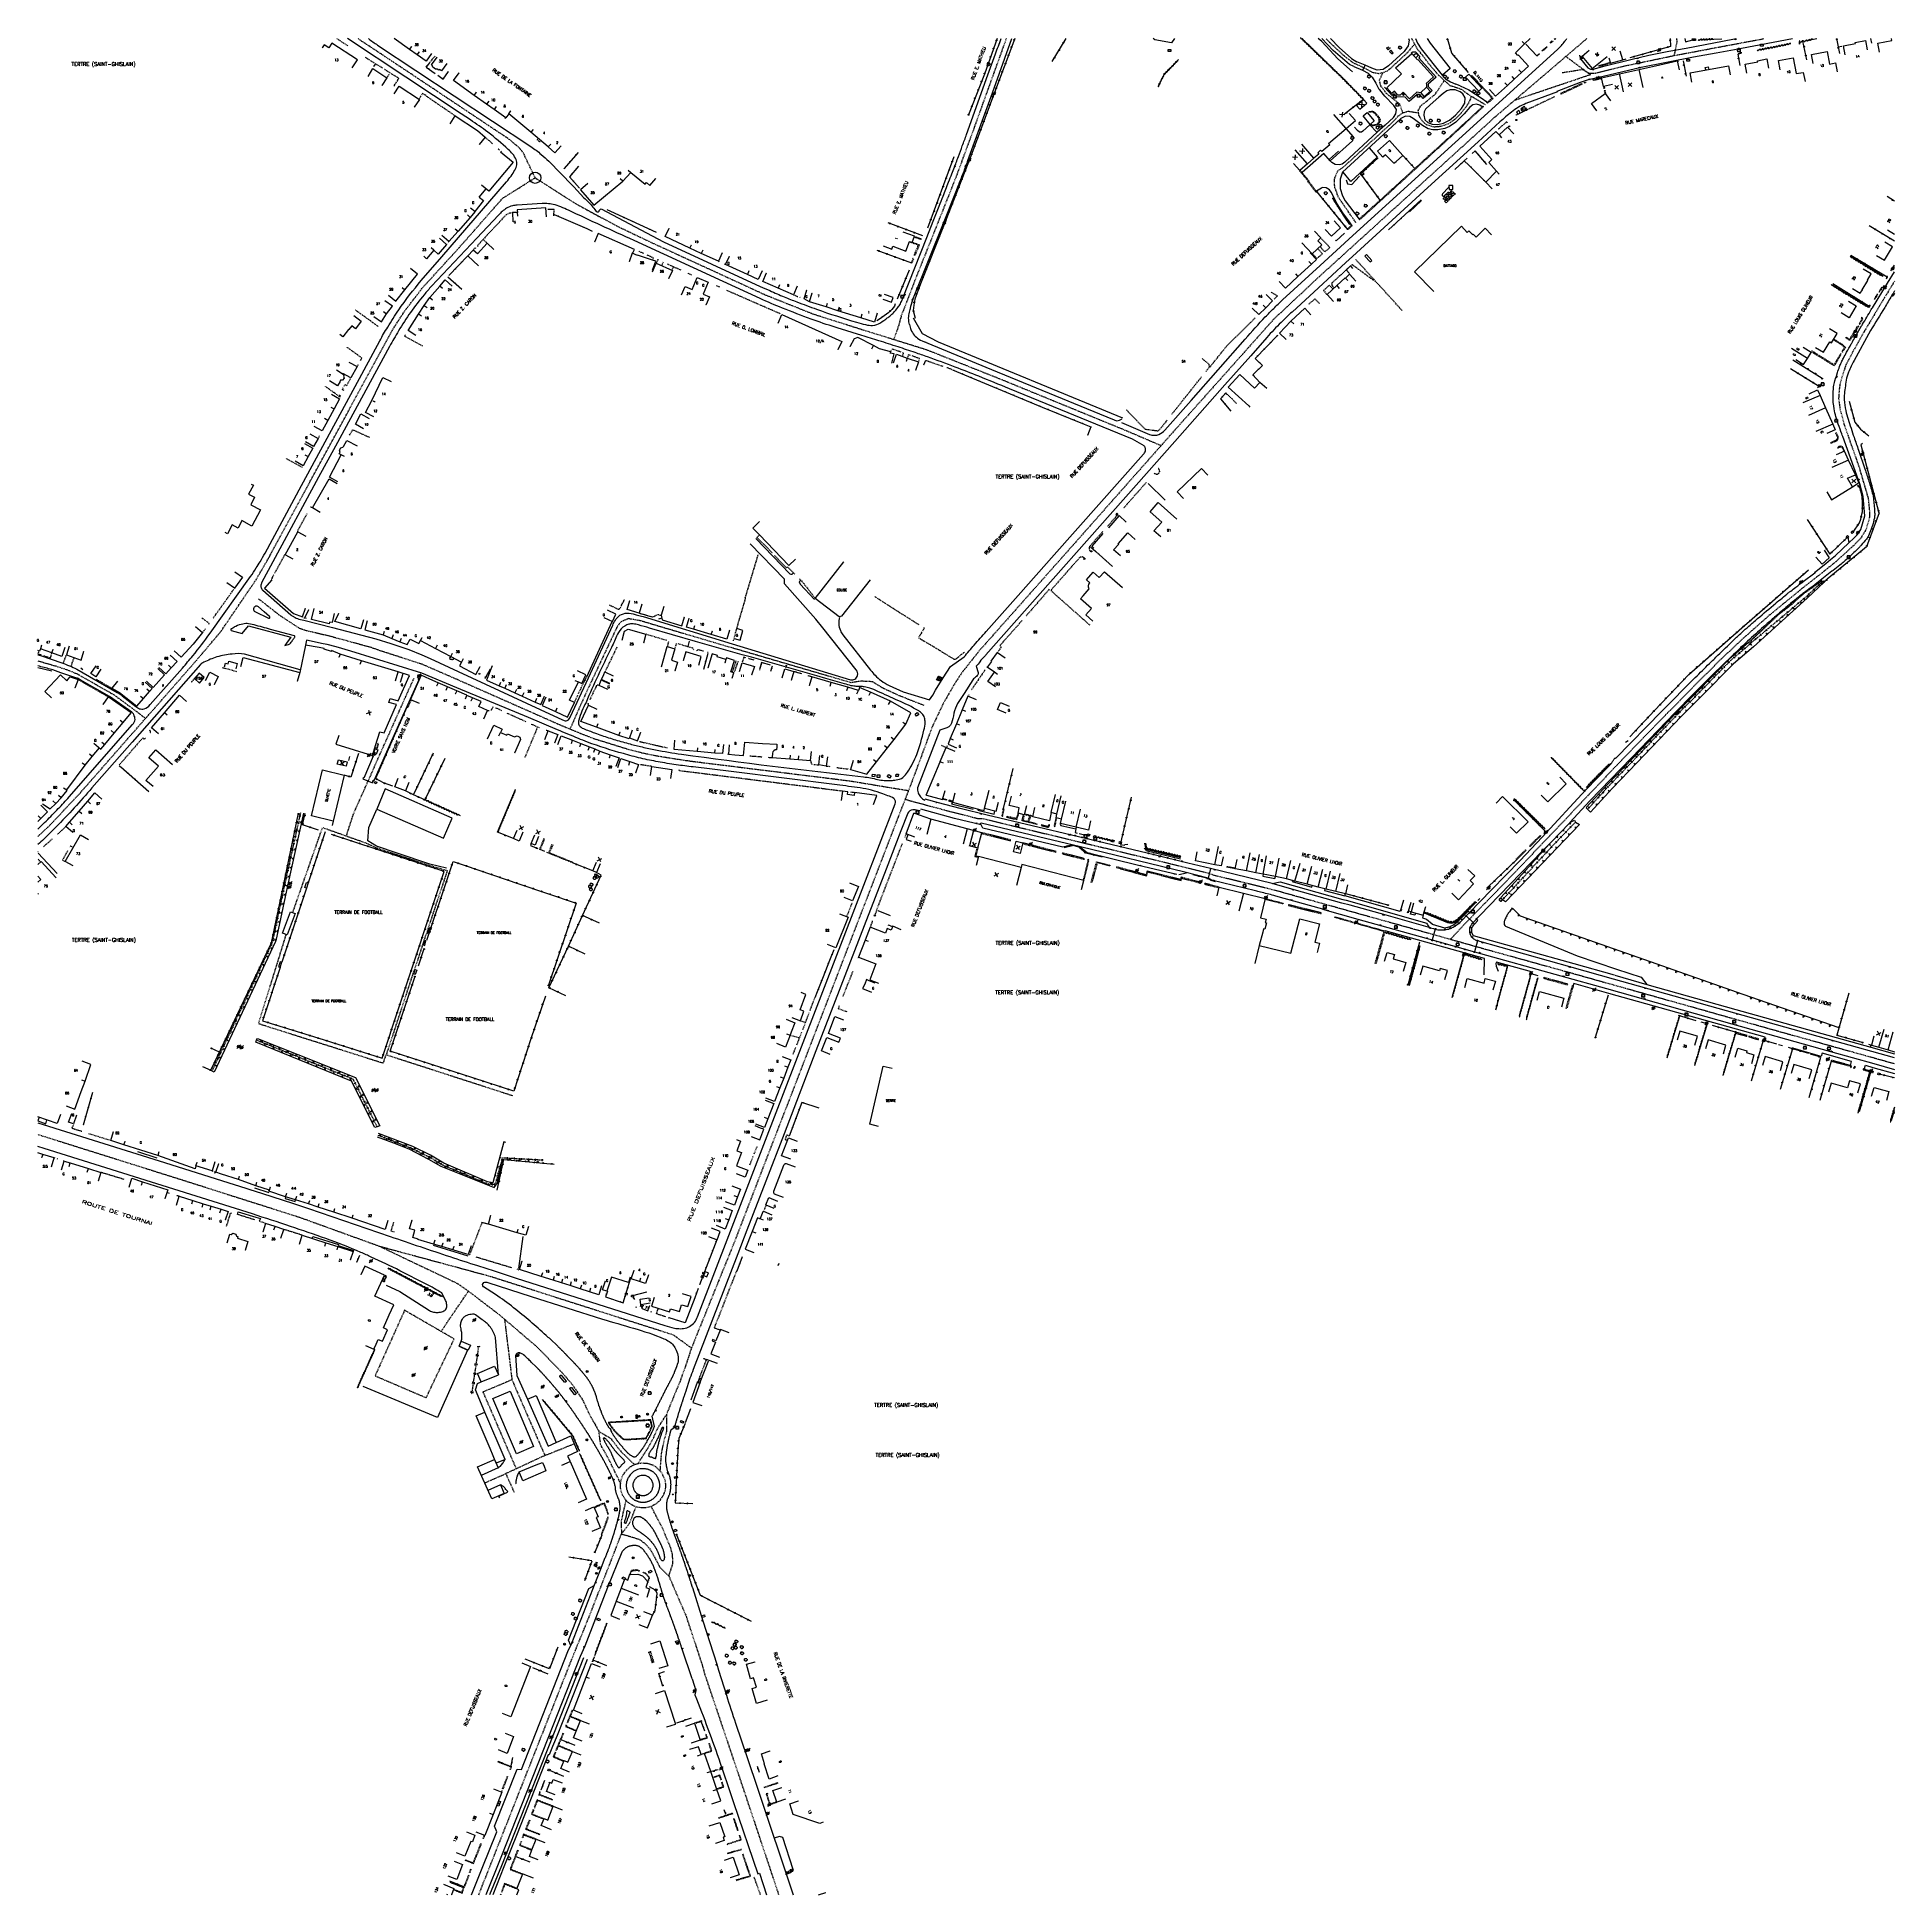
# Model space of a CAD drawing. Header units: millimetres. Extents: x 110000 to 111000, y 128000 to 129001.
import ezdxf
from ezdxf.enums import TextEntityAlignment as Align

# ---------------------------------------------------------------- set-up
doc = ezdxf.new("R2010")
doc.units = ezdxf.units.MM
doc.linetypes.add('DASHED', pattern=[0.75, 0.5, -0.25])
doc.layers.get('0').update_dxf_attribs({"linetype": 'CONTINUOUS'})
for name, color, linetype in [('W0001', 6, 'DASHED'), ('W0008', 7, 'CONTINUOUS'), ('W0017', 7, 'CONTINUOUS'), ('W0100', 7, 'CONTINUOUS'), ('W0105', 7, 'CONTINUOUS'), ('W0112', 1, 'DASHED'), ('W0211', 2, 'CONTINUOUS'), ('W0220', 5, 'DASHED'), ('W0300', 7, 'CONTINUOUS'), ('W0302', 3, 'CONTINUOUS'), ('W0310', 3, 'CONTINUOUS'), ('W0322', 7, 'CONTINUOUS'), ('W0330', 7, 'CONTINUOUS'), ('W0400', 7, 'CONTINUOUS'), ('W0420', 7, 'CONTINUOUS'), ('W0430', 7, 'CONTINUOUS'), ('W0454', 7, 'CONTINUOUS'), ('W0469', 7, 'CONTINUOUS'), ('W0471', 7, 'CONTINUOUS'), ('W0851', 7, 'CONTINUOUS'), ('W0980', 7, 'CONTINUOUS'), ('W0984', 7, 'CONTINUOUS'), ('W0989', 7, 'CONTINUOUS'), ('W0991', 7, 'CONTINUOUS'), ('W1102', 7, 'CONTINUOUS'), ('W1471', 7, 'CONTINUOUS')]:
    doc.layers.add(name, color=color, linetype=linetype)
doc.styles.get("Standard").update_dxf_attribs({"font": 'romans.shx', "width": 0.85})

# ---------------------------------------------------------------- blocks, each defined once
blk = doc.blocks.new('t322o')
at = {"color": 0, "linetype": 'Continuous'}
for radius in [0.25, 0.15]:
    blk.add_circle((0, 0), radius, dxfattribs=at)
blk = doc.blocks.new('T471')
for p, q in [((-0.333334, 0.333334), (-0.333334, -0.333334)), ((-0.333334, 0.333334), (0.333334, 0.333334)), ((-0.333334, 0), (0, 0)), ((0.500001, 0.500001), (1.000002, 1.000002)), ((-0.500001, -0.500001), (-1.000002, -1.000002)), ((-0.333334, -0.333334), (0.333334, -0.333334))]:
    blk.add_line(p, q)
blk.add_ellipse((0, 0), major_axis=(0.471405, 0.471405), ratio=1, start_param=5.4977871438, end_param=11.780972451)
blk = doc.blocks.new('T400')
for p, q in [((-0.15, 0.3), (0.15, 0.3)), ((-0.15, -0.25), (-0.15, 0.3)), ((-0.15, 0.15), (0.15, 0.15)), ((-0.15, 0), (0.15, 0)), ((0.15, 0.3), (0.15, -0.25)), ((-0.15, -0.15), (0.15, -0.15)), ((-0.15, -0.25), (-0.15, -0.3)), ((-0.15, -0.3), (0.15, -0.3)), ((0.15, -0.3), (0.15, -0.25))]:
    blk.add_line(p, q)
blk = doc.blocks.new('T420')
for p, q in [((0.7, 0.7), (-0.8, 0.7)), ((-0.8, 0.7), (-0.8, -0.8)), ((0.7, 0.7), (0.7, -0.8)), ((0.7, -0.8), (-0.8, -0.8))]:
    blk.add_line(p, q)
blk.add_ellipse((0, 0), major_axis=(-0.53, 0.53), ratio=1, start_param=3.926991, end_param=10.210176)
blk = doc.blocks.new('T300')
for p, q in [((-0.8, 0.5), (-0.9, 0.3)), ((-0.9, 0.3), (-0.9, 0.2)), ((-0.9, 0.2), (-0.7, 0.1)), ((-0.7, 0.6), (-0.8, 0.5)), ((-0.8, -0.1), (-0.7, 0.1)), ((-0.6, 0.7), (-0.7, 0.6)), ((-0.7, 0.1), (-0.7, 0.1)), ((-0.5, 0.7), (-0.6, 0.7)), ((-0.3, 0.6), (-0.5, 0.7)), ((-0.3, 0.6), (-0.2, 0.7)), ((-0.2, 0.6), (-0.3, 0.6)), ((-0.2, 0.7), (-0.1, 0.8)), ((-0.1, 0.8), (0.1, 0.8)), ((0.1, 0.8), (0.2, 0.7)), ((0.2, 0.7), (0.3, 0.6)), ((0.3, 0.6), (0.4, 0.5)), ((0.5, 0.5), (0.3, 0.5)), ((0.4, 0.5), (0.4, 0.5)), ((0.6, 0.4), (0.5, 0.5)), ((0.6, 0.4), (0.7, 0.3)), ((0.7, 0.3), (0.7, 0.2)), ((0.7, 0.2), (0.7, 0.1)), ((0.7, 0.1), (0.7, -0.2)), ((-0.8, -0.2), (-0.8, -0.1)), ((-0.7, -0.3), (-0.8, -0.2)), ((-0.8, -0.2), (-0.8, -0.2)), ((-0.7, -0.4), (-0.7, -0.3)), ((-0.5, -0.5), (-0.7, -0.4)), ((-0.4, -0.5), (-0.5, -0.5)), ((-0.4, -0.5), (-0.3, -0.5)), ((-0.3, -0.5), (-0.3, -0.4)), ((-0.3, -0.6), (-0.3, -0.5)), ((-0.3, -0.5), (-0.3, -0.5)), ((-0.2, -0.7), (-0.3, -0.6)), ((-0.1, -0.8), (-0.2, -0.7)), ((0.1, -0.8), (-0.1, -0.8)), ((0.2, -0.7), (0.1, -0.8)), ((0.3, -0.5), (0.2, -0.5)), ((0.3, -0.6), (0.2, -0.7)), ((0.2, -0.7), (0.2, -0.7)), ((0.5, -0.4), (0.3, -0.5)), ((0.3, -0.5), (0.3, -0.6)), ((0.3, -0.5), (0.3, -0.5)), ((0.6, -0.3), (0.5, -0.4)), ((0.7, -0.2), (0.6, -0.3)), ((0.6, -0.3), (0.6, -0.3))]:
    blk.add_line(p, q)
blk = doc.blocks.new('OH01')
at = {"layer": 'W0322', "color": 0}
for radius in [0.25, 0.15]:
    blk.add_circle((0, 0), radius, dxfattribs=at)
blk = doc.blocks.new('T851')
for p, q in [((-0.2, -0.1), (0, 0.3)), ((0, 0.3), (0.2, -0.1)), ((-0.2, -0.1), (0.2, -0.1))]:
    blk.add_line(p, q)
for major_axis in [(-0.106, 0.106), (-0.0354, 0.0354), (-0.0236, 0.0236)]:
    blk.add_ellipse((0, 0), major_axis=major_axis, ratio=1, start_param=3.926991, end_param=10.210176)
blk = doc.blocks.new('t310o')
at = {"color": 0, "linetype": 'Continuous'}
for centre, start, end in [((-0.5, 0.4), 216.8699, 323.1304), ((0.5, -0.4), 36.8699, 143.1303)]:
    blk.add_arc(centre, 0.625, start, end, dxfattribs=at)
blk = doc.blocks.new('t991o')
at = {"color": 0, "linetype": 'Continuous'}
for p, q in [((-1, 1), (1, -1)), ((-1, -1), (1, 1))]:
    blk.add_line(p, q, dxfattribs=at)
blk = doc.blocks.new('t112o')
at = {"color": 0, "linetype": 'Continuous'}
for p, q in [((-0.5, 0.5), (0.5, 0.5)), ((-0.5, -0.5), (-0.5, 0.5)), ((0.5, 0.5), (0.5, -0.5)), ((0.5, -0.5), (-0.5, -0.5))]:
    blk.add_line(p, q, dxfattribs=at)
blk = doc.blocks.new('t330o')
at = {"color": 0, "linetype": 'Continuous'}
for p, q in [((0.25, -0.25), (-0.25, 0.25)), ((-0.25, -0.25), (0.25, 0.25)), ((-0.25, 0.25), (-0.25, -0.25)), ((0.25, 0.25), (-0.25, 0.25)), ((0.25, -0.25), (0.25, 0.25)), ((-0.25, -0.25), (0.25, -0.25)), ((-0.25, -0.25), (-0.25, -0.25))]:
    blk.add_line(p, q, dxfattribs=at)
blk = doc.blocks.new('t211o')
at = {"color": 0, "linetype": 'Continuous'}
for p, q in [((-0.3, 0.5), (-0.3, 0)), ((0, 1), (0, 0)), ((0.3, 0.5), (0.3, 0))]:
    blk.add_line(p, q, dxfattribs=at)
blk = doc.blocks.new('t220o')
at = {"color": 0, "linetype": 'Continuous'}
for p, q in [((-0.25, 0.25), (0.25, 0.25)), ((-0.25, -0.25), (0.25, -0.25))]:
    blk.add_line(p, q, dxfattribs=at)
blk = doc.blocks.new('t105o')
for p, q in [((-0.5, 0), (0.5, 0)), ((0.5, 0), (0.2, 0.1)), ((0.5, 0), (0.2, -0.1))]:
    blk.add_line(p, q)
blk = doc.blocks.new('T454')
for p, q in [((-0.25, 0.25), (0.25, -0.25)), ((-0.25, -0.25), (0.25, 0.25)), ((0.75, 0.75), (0.375, 0.375)), ((-0.375, -0.375), (-0.75, -0.75))]:
    blk.add_line(p, q)
blk.add_ellipse((0, 0), major_axis=(0.354, 0.354), ratio=1, start_param=5.49778714, end_param=11.78097245)
blk = doc.blocks.new('T430')
at = {"flags": 128}
for points in [[(0.8, 0.8), (-0.8, 0.8)], [(-0.8, 0.8), (-0.8, 0)], [(0.8, 0.8), (-0.8, 0)], [(-0.8, 0), (0.8, 0)], [(-0.4, 2.1), (0.4, 2.1)], [(-0.4, 2.1), (-0.4, 1.3)], [(-0.4, 1.7), (0, 1.7)], [(-0.4, 1.3), (0.4, 1.3)], [(0.8, 0), (0.8, 0.8)]]:
    blk.add_lwpolyline(points, dxfattribs=at)
blk = doc.blocks.new('T1471')
at = {"color": 0, "linetype": 'Continuous', "flags": 128}
blk.add_lwpolyline([(-0.75, -0.5), (-0.75, 0.5), (0.75, 0.5), (0.75, -0.5), (-0.75, -0.5)], dxfattribs=at)
blk = doc.blocks.new('T469')
at = {"color": 0, "linetype": 'Continuous', "flags": 128}
for points in [[(-0.4, 0.4), (0.4, -0.4)], [(-0.4, -0.4), (0.4, 0.4)]]:
    blk.add_lwpolyline(points, dxfattribs=at)
at = {"color": 0, "linetype": 'Continuous'}
blk.add_circle((0, 0), 0.5, dxfattribs=at)

msp = doc.modelspace()

# ---------------------------------------------------------------- linework, layer by layer
at = {"layer": 'W0001'}
for points in [[(110000, 128570.1), (110006.6, 128576.4), (110023, 128593.9), (110050.8, 128625.6), (110059.6, 128635.6), (110085.5, 128665.2), (110098.4, 128680.4), (110117.5, 128708.5), (110124.4, 128720.4), (110146.7, 128761.6), (110191.3, 128843.6), (110197.5, 128853.2), (110207.2, 128865.8), (110227, 128887.5), (110250.2, 128913.9), (110267.8, 128925), (110261.5, 128938.3), (110259.4, 128941), (110253.9, 128945.7), (110190.6, 128987.9), (110173.5, 128999.2), (110172.5, 129000)], [(110834.3, 129000), (110785, 128957.9), (110690.2, 128871.8), (110665.4, 128848.6), (110651.9, 128833.4), (110609.7, 128786.1), (110552.9, 128721.9), (110507.1, 128670.3), (110497.5, 128658.2), (110493.2, 128651.5), (110487.8, 128642.1), (110481.8, 128629.6), (110471.1, 128600.6), (110463.3, 128580.5), (110445, 128533), (110396.9, 128408.2), (110375, 128351.4), (110352, 128294.6), (110342.2, 128301.6), (110244, 128333), (110184.6, 128349.1), (110140.9, 128364.9), (110073.7, 128386.3), (110000, 128409.5)], [(110741.6, 128997), (110739.6, 128994.8), (110737.6, 128992.3), (110732.3, 128987.5), (110729.9, 128985.3), (110726.8, 128982.4), (110722.3, 128981), (110718.9, 128981.7), (110714.1, 128984.3), (110708.4, 128986.9), (110703, 128991.1), (110695.8, 128997.9), (110693.9, 129000)], [(110779.7, 128964.3), (110776.5, 128966.2), (110774.6, 128967.3), (110769.6, 128970.4), (110767.3, 128972.3), (110764.7, 128973.3), (110760.6, 128974.6), (110754.4, 128980.3), (110749, 128986.6), (110745.6, 128991.3), (110743.3, 128993.9), (110740, 129000)], [(110821, 128981.7), (110832, 128983.4), (110835.5, 128981.3), (110838.9, 128981.4), (110855.7, 128985.5), (110881.4, 128990.9), (110921.7, 128998.5), (110929.8, 129000)], [(110881.4, 128990.9), (110882.9, 128998.2), (110882.8, 129000)], [(110836.2, 128980.5), (110828.7, 128986.1), (110823, 128990.3), (110823, 128990.3)], [(110735.2, 128960), (110733.5, 128964.7), (110726.3, 128970.4), (110723.3, 128974.6), (110722.6, 128977.6), (110724.5, 128981.7)], [(110836.2, 128980.5), (110810.7, 128971.9), (110795.4, 128966.7), (110795.4, 128966.7)], [(110772.1, 128968.9), (110770.7, 128965.5), (110769.3, 128963.3), (110766.5, 128959.9), (110763.1, 128956.4), (110759.8, 128954.1), (110755.5, 128952.6), (110751.9, 128952.3), (110748, 128953.5), (110745.6, 128955.6), (110743.8, 128958.6), (110743.5, 128961.3), (110744.8, 128963.8), (110747.8, 128966.1), (110752.6, 128970), (110757.5, 128977.4)], [(110709.9, 128900.8), (110700.6, 128914.3), (110698.5, 128919.8), (110698.3, 128924.3), (110700.1, 128928.7), (110703.4, 128931), (110730, 128955.3), (110732.7, 128958.3), (110735.2, 128960), (110738, 128960.9), (110743.7, 128960)], [(110267.8, 128925), (110289.9, 128910.9), (110311.7, 128899.1), (110329, 128890.8), (110379.1, 128867.8), (110391.6, 128862), (110417.9, 128851.5), (110444.8, 128843), (110478.7, 128832.4), (110518.4, 128816.6), (110586.5, 128788.7), (110598.8, 128783.4), (110605, 128780.8), (110605, 128780.8)], [(110465, 128850.6), (110463.9, 128846.3), (110461, 128838), (110461, 128838)], [(110118.8, 128698.2), (110130.5, 128689.1), (110140.7, 128682.4), (110144, 128681.3), (110157.1, 128678.2), (110179.4, 128672.1), (110184.2, 128670.4), (110206.7, 128663.1), (110226, 128654.7), (110267.4, 128636.4), (110281.2, 128630.3), (110292.5, 128625.6), (110299.8, 128622.8), (110317.1, 128617.4), (110325.1, 128615.3), (110333.4, 128613.6), (110349.8, 128611), (110437.5, 128600.1), (110457.3, 128596.8), (110468.9, 128594.9), (110468.9, 128594.9)], [(110477.3, 128640.8), (110464.6, 128645.7), (110455.4, 128649.9), (110449.5, 128653.5), (110443.3, 128653.8), (110437.9, 128653), (110364.1, 128674.6), (110324.7, 128686.3), (110318, 128687.5), (110313.8, 128685.7), (110311.9, 128683), (110295.9, 128649), (110289, 128633.6), (110286.6, 128628.1), (110286.6, 128628.1)], [(110000, 128664.8), (110009.6, 128662), (110014.7, 128660.3), (110020.9, 128657.9), (110041.1, 128646.4), (110053.2, 128637.4), (110058, 128633.8), (110058, 128633.8)], [(110184.6, 128349.1), (110225.7, 128329.5), (110231.9, 128325.2), (110248.4, 128312.6), (110268.9, 128295.1), (110270.9, 128293.1)], [(110217.2, 128303.5), (110197.5, 128314.9), (110181.6, 128279.6), (110209.1, 128267.8), (110224.2, 128299.5), (110217.2, 128303.5), (110221.5, 128310), (110231.9, 128325.2)], [(110251.3, 128310.1), (110255.3, 128277.5), (110256.1, 128275.6), (110270.9, 128241.6), (110273.1, 128236.7), (110288.8, 128243)], [(110352, 128294.6), (110348.8, 128284.8), (110347, 128279.9)], [(110255.3, 128277.5), (110251.2, 128275.7), (110241.9, 128271.8), (110239.7, 128270.9), (110257.6, 128229.5)], [(110273.1, 128236.7), (110257.6, 128229.5), (110252, 128226.9)], [(110240.6, 128221.9), (110252, 128226.9), (110256.5, 128216.8)], [(110237.4, 128000), (110288.7, 128129.8)], [(110359.2, 128118.6), (110381.2, 128053.3), (110399, 128000)]]:
    msp.add_lwpolyline(points, dxfattribs=at)
at = {"layer": 'W0001', "flags": 128}
for points in [[(110465, 128850.6), (110466.6, 128854.5), (110472.4, 128869.6), (110486.7, 128905.5), (110495, 128926.5), (110504.2, 128951.5), (110513.3, 128976.8), (110520.3, 128996.2), (110521.7, 129000)], [(111000, 128869.3), (110991.1, 128854.6), (110983.1, 128841.2), (110977.4, 128831), (110973.7, 128824), (110971.6, 128817.4), (110970.7, 128814.4), (110970.2, 128810.9), (110969.9, 128806.1), (110970.6, 128800.5), (110973, 128791.7), (110975.4, 128784.8), (110980.8, 128769.5), (110985.8, 128752.4), (110986.5, 128745.4), (110986.5, 128742.3), (110986, 128740.1), (110984.5, 128735.3), (110981.8, 128730.8), (110978, 128726.9), (110967.6, 128717.5), (110961, 128712.2), (110951.6, 128704.9), (110932.3, 128689.1), (110916.5, 128675.1), (110905.9, 128665), (110896.4, 128655.6), (110877.5, 128636.4), (110861.8, 128620.3), (110850.2, 128608.3), (110834.9, 128592.2), (110811.7, 128567.8), (110790.5, 128545.6), (110779.2, 128534)], [(110166.1, 128570.4), (110169.8, 128581.8), (110170.9, 128584.5), (110177.9, 128600.1), (110178.5, 128601.4), (110182.6, 128610.8), (110190.4, 128628.2), (110197.9, 128645.1), (110202.6, 128655.5)], [(110466.9, 128590.2), (110491.1, 128583.7), (110506.5, 128579.8), (110508.9, 128579.8), (110540, 128572.3), (110570.7, 128564.9), (110610.1, 128555.5), (110631, 128550.3), (110633.3, 128549.4), (110655.5, 128544), (110666.2, 128541.3), (110705.9, 128530.2), (110745.9, 128519), (110777.8, 128510), (110825.7, 128496.7), (110870.5, 128484.1), (110933.4, 128466.4), (110972.1, 128455.6), (111000, 128447.8)], [(110137.2, 128529.1), (110153.3, 128575), (110177.4, 128566.4), (110181.8, 128564.3), (110183.1, 128563.8), (110210.6, 128554.7), (110220.5, 128551.8), (110207.5, 128512.8), (110203.6, 128500.9), (110202.1, 128496.6), (110187.6, 128452.6)], [(110779.2, 128534), (110760.7, 128514.8)], [(110133.6, 128517.3), (110118.7, 128469.4), (110186, 128448.1), (110187.6, 128452.6), (110255.6, 128430.6)], [(110270.9, 128293.1), (110282, 128281.7), (110288, 128274.7), (110293.4, 128266.6), (110296.9, 128259.1), (110302.2, 128249.6)], [(110347, 128279.9), (110345.9, 128276.7), (110342, 128267.4), (110338.5, 128258.7)], [(110323.2, 128232.3), (110329.3, 128241.9), (110331.5, 128246.1), (110333.7, 128251.1), (110338.5, 128258.7), (110338.6, 128249.7), (110337.5, 128245.9), (110336.4, 128241.4), (110335.7, 128237.5), (110335, 128228.4)], [(110313.8, 128221.7), (110307.9, 128233.8), (110306, 128237.4), (110303.1, 128242.4), (110302.2, 128249.6), (110308.5, 128245.9), (110311.9, 128241.5), (110314.3, 128238.5), (110321.3, 128231.8)], [(110332.6, 128230.7), (110335.8, 128227.6), (110337.7, 128223.5), (110338.1, 128220.6), (110337.8, 128218), (110336.8, 128215.2), (110334.9, 128212.4), (110333, 128210.7), (110330.3, 128209.2), (110328.1, 128208.6), (110325.9, 128208.4), (110323.3, 128208.7), (110321.3, 128209.3), (110319.6, 128210.2), (110317.5, 128211.7), (110316.2, 128213.3), (110315.1, 128215), (110314.3, 128217), (110313.8, 128219.3), (110313.8, 128221.4), (110314.1, 128223.4), (110315.1, 128226.2), (110315.5, 128226.7), (110315.5, 128226.7), (110317.1, 128228.9), (110319.3, 128230.8), (110321.7, 128232), (110325.2, 128232.7), (110328.2, 128232.5), (110331.2, 128231.6), (110332.6, 128230.7)], [(110288.7, 128129.8), (110295.8, 128147.1), (110301.4, 128161.4), (110311, 128185.8), (110314.3, 128194.4), (110321, 128192.5), (110324.3, 128191.3), (110327.4, 128188.9), (110330, 128185.8), (110332.9, 128180.5), (110334.8, 128176.7), (110339.8, 128171.8), (110342, 128178.4), (110341.8, 128183.6), (110340.7, 128187.3), (110338.7, 128192), (110336.7, 128197), (110330.3, 128209.2)], [(110316.7, 128212.7), (110314.1, 128201.2), (110314.3, 128194.4), (110318.7, 128200.2), (110322.1, 128209.1)], [(110339.8, 128171.8), (110349.1, 128150.2), (110357.6, 128124.4), (110359.2, 128118.6)]]:
    msp.add_lwpolyline(points, dxfattribs=at)
at = {"layer": 'W0008'}
for p, q in [((110707.5, 128989.3), (110710.4, 128987.4)), ((110708.8, 128984.9), (110706.4, 128986.1)), ((110708.8, 128984.9), (110713.5, 128983)), ((110714.8, 128985.6), (110710.4, 128987.4)), ((110722.8, 128972.3), (110722.3, 128972.7)), ((110748.9, 128970.1), (110749.3, 128970.4)), ((110763.4, 128972.3), (110762.6, 128972.4)), ((110766.1, 128974.5), (110763.7, 128975.5)), ((110754.6, 128968.4), (110749.9, 128964.3)), ((110725.6, 128953.3), (110721.4, 128949.5)), ((110238.8, 128276.3), (110248, 128280.1)), ((110251.6, 128234.6), (110240.7, 128260)), ((110247.9, 128230), (110238.8, 128225.9)), ((110249.2, 128220.9), (110242.4, 128217.8))]:
    msp.add_line(p, q, dxfattribs=at)
for points in [[(110000, 128668.1, -0.008138), (110000.6, 128667.9, 0.0085), (110001.3, 128667.7), (110012.8, 128663.7, -0.0097), (110017, 128662.1, -0.0362), (110020.9, 128660.3), (110042.6, 128647.8, -0.0116), (110043.8, 128647.1, -0.0258), (110045.4, 128645.9), (110052.8, 128640.1, 0.0899), (110054.7, 128639, 0.1414), (110057.2, 128638.9, 0.1456), (110060.5, 128641.2), (110077.8, 128660.9, 0.0108), (110083.4, 128667.5, 0.0149), (110092.7, 128679.6), (110114.5, 128710.2, 0.0148), (110117.6, 128714.8, 0.0067), (110119.7, 128718.2, 0.0096), (110122.3, 128722.8), (110142, 128759.3), (110170.9, 128812.6), (110184.1, 128837.2, -0.0127), (110188.4, 128844.6, -0.013), (110194.3, 128853.8, -0.0286), (110206.5, 128869.6), (110217.5, 128882.5), (110252.4, 128922.9, 0.0554), (110256.9, 128929.2, 0.0871), (110257.9, 128931.9, 0.1214), (110257.5, 128934.8, 0.0878), (110255.7, 128937.8, 0.0301), (110253.3, 128940.3, 0.0262), (110242.3, 128949.6, 0.0158), (110232.9, 128956.2), (110227.9, 128959.5), (110198.2, 128979.2), (110166.8, 129000, -0.0199)], [(110178, 129000, 0.014493), (110182.9, 128996.5), (110265.5, 128941.8, -0.014), (110268.3, 128939.8, -0.0147), (110271.1, 128937.6, -0.0237), (110275.1, 128933.9), (110288, 128920.8), (110288.6, 128920.1), (110294.1, 128914.2, -0.035), (110298.4, 128909.9, 0.0259), (110300.4, 128907.3, 0.5564), (110302.2, 128907, -0.2847), (110303.4, 128908.3), (110336.9, 128890.5), (110389, 128866.5, 0.0049), (110394.2, 128864.2, 0.0057), (110402, 128860.8, 0.0047), (110408.7, 128858.2, 0.0078), (110419.4, 128854.2, 0.0137), (110440.9, 128847.2, 0.0165), (110445.8, 128845.9, 0.0711), (110449.6, 128845.5, 0.1113), (110453.8, 128846.9, 0.0373), (110457.5, 128849.5, 0.009393), (110458.4, 128850.1, 0.009393)], [(110583.6, 128793.2), (110598.7, 128786.8, 0.1006), (110601.4, 128786.3, 0.0922), (110603.8, 128786.8, 0.1163), (110606.9, 128789.1), (110621.1, 128805.1), (110650.3, 128838.1, -0.0107), (110661.1, 128850.1, -0.0047), (110665.6, 128854.6, -0.0111), (110670.4, 128859.2), (110690.6, 128877.7), (110708.3, 128893.9), (110818.4, 128994.1, 0.0479), (110822.5, 128998.6, 0.016584), (110823.5, 129000, 0.045)], [(110818.4, 128971.4), (110801.5, 128965, 0.0724), (110793.7, 128960.4, 0.0217), (110787.5, 128955.1), (110775.7, 128944.4), (110748.6, 128919.7), (110708.1, 128882.6), (110704.4, 128879.3), (110689.7, 128865.8), (110675.5, 128852.7, 0.0116), (110669.6, 128847.1, 0.0144), (110661.9, 128839), (110653.3, 128829.1), (110639.3, 128813.4), (110612.4, 128783), (110591.6, 128759.5), (110520.3, 128679), (110510.6, 128668.1, 0.0026), (110510, 128667.3, 0.0255), (110507.3, 128664.3, -0.0777), (110505.4, 128661.9), (110505.4, 128661.9), (110506.4, 128658.5, -0.3002), (110505.5, 128656.4, 0.0564), (110503.5, 128654.5), (110498.8, 128647.2, 0.0044), (110496, 128642.9, 0.0718), (110493.7, 128637.9, -0.0039), (110492.5, 128632.4, -0.2602), (110489.5, 128628.7), (110485.8, 128627.5), (110485.8, 128627.5), (110473.8, 128596.4, 0.1793), (110474.1, 128593.7, 0.0789), (110475.3, 128591.5, 0.10861), (110477.7, 128589.7, 0.0378)], [(110759.8, 128919.7), (110756.5, 128916.3, 0.2687), (110756.3, 128915.5, 0.2516), (110756.9, 128915.1, 0.2501), (110757.5, 128915.2), (110759.8, 128917.5), (110759.8, 128917.5)], [(110431.7, 128688.2, 0.0662), (110431.3, 128684.7, 0.0773), (110432.2, 128681.1, 0.0747), (110433.5, 128678.7), (110448.5, 128659.8, 0.0244), (110450.9, 128657, 0.0386), (110454.2, 128654.1, 0.0556), (110458.5, 128651.5), (110466.1, 128648.1), (110480.2, 128643.7), (110482, 128646.2), (110483.5, 128648.9), (110487.5, 128655.7), (110491.5, 128661.8), (110498.9, 128666.9, -0.0061), (110504.3, 128673.3, -0.0031), (110510.8, 128680.6), (110528, 128700), (110547.4, 128721.8), (110595.4, 128776.1, 0.1131), (110596.6, 128777.8, 0.1088), (110596.5, 128779.2, 0.2129), (110595.8, 128780.6), (110589.5, 128784.2), (110523.3, 128811.3, 0.003), (110506.7, 128818.1, 0.0041), (110494.1, 128823, 0.0041), (110479.2, 128828.5, 0.0034), (110472.5, 128830.8, 0.0034), (110463.3, 128833.9, 0.0019), (110453, 128837.2, 0.0035), (110443.8, 128840.1), (110430.4, 128844.2), (110429.4, 128844.5, -0.0159), (110416.5, 128848.9, -0.008), (110401, 128854.8, -0.0124), (110389, 128859.9), (110369.1, 128869.1), (110321.1, 128891.2, -0.0017), (110285.7, 128907.5, 0.0541), (110277.5, 128910.7, 0.0383), (110274.1, 128911.1, 0.0331), (110271.6, 128911.2), (110258.1, 128910.3, 0.0512), (110255.6, 128909.9, 0.0622), (110252.4, 128908.6, 0.0741), (110248.1, 128904.9), (110236.4, 128892.5), (110212, 128866.6, 0.0172), (110208, 128862, 0.0186), (110200.7, 128852.5, 0.0163), (110194.2, 128842.5, 0.0125), (110189.4, 128834.1), (110160.3, 128780.5), (110151.2, 128763.7), (110126.6, 128718.1), (110120.5, 128706.8, 0.1048), (110120.1, 128705.2, 0.098), (110120.2, 128704.2, 0.1317), (110121.1, 128702.8), (110136.3, 128689.5, 0.0346), (110137.7, 128688.6), (110137.8, 128688.5, 0.0793), (110140.6, 128687.3), (110143.3, 128686.6), (110158.6, 128682.7), (110182, 128676.6), (110190.1, 128674.2), (110199.7, 128670.8), (110206.8, 128668), (110211.3, 128666), (110226.3, 128659.1), (110270.6, 128638.6), (110282.6, 128633, 0.1206), (110284.5, 128632.5, 0.144), (110285.7, 128633, 0.1257), (110286.5, 128634, -0.0012), (110286.7, 128634.4), (110296.5, 128655.7), (110309.6, 128684, -0.0338), (110311, 128686.6, -0.1013), (110313.5, 128689.3, -0.1403), (110317.3, 128690.5, -0.0777), (110321.6, 128689.8, -0.0015), (110322.9, 128689.4, -0.0021), (110325.9, 128688.6), (110373.9, 128674), (110437.7, 128654.6, 0.2022), (110440, 128654.9, 0.2091), (110441.5, 128656.9, 0.2178), (110440.8, 128659.9), (110422.8, 128682.6), (110419, 128687.2), (110402.1, 128706.3), (110402.1, 128708.8), (110383.6, 128727.9), (110383.6, 128727.9)], [(110469.4, 128846, 0.04991), (110470.2, 128843.2, 0.0674), (110472, 128840.3, 0.0806), (110474.5, 128838.1, 0.0545), (110478.2, 128836.4), (110478.2, 128836.4)], [(110476.2, 128837.2), (110513.6, 128821.8), (110578.8, 128795, 0.0759), (110581.2, 128794.1, 0.1128), (110582.5, 128794.4, 0.0676), (110583.9, 128795.2), (110583.9, 128795.2)], [(110386.6, 128730.7), (110404.9, 128711.7, 0.3365), (110406.2, 128711.5), (110407, 128712.2), (110407, 128712.2)], [(110118.8, 128693.8, 1.0925), (110116.8, 128691.3), (110124.1, 128687.8, 1.0022), (110124.7, 128688.7), (110121.9, 128691.1), (110118.8, 128693.8), (110118.8, 128693.8)], [(110132.9, 128673.1, 0.0994), (110135.6, 128673.9, 0.0777), (110137.2, 128676, 0.0289), (110138.2, 128677.3, 0.5776), (110138.1, 128678.2), (110125.3, 128681.7, 0.0057), (110116.5, 128684.1), (110113.5, 128684.8, 0.108), (110110.4, 128684.6, 0.0739), (110106.5, 128683.3, 0.0374), (110104.4, 128682.1, 0.8589), (110104.1, 128681.2), (110110, 128679.5), (110113.5, 128683.6), (110136.3, 128677.5), (110132.9, 128673.1), (110132.9, 128673.1)], [(110463.2, 128643.4, 0.0067), (110452.3, 128648.3, 0.0449), (110448.1, 128650.1, 0.033), (110445.1, 128650.7, 0.0248), (110443, 128651, -0.0025), (110440.8, 128651, -0.0436), (110438, 128651.4, -0.0167), (110434.5, 128652.4, 0.0008), (110354.2, 128675.2), (110329.4, 128682.4, 0.0186), (110323.5, 128684.1, 0.0667), (110320.6, 128684.7, 0.0867), (110318.7, 128684.6, 0.0175), (110318.3, 128684.5, 0.1446), (110314.2, 128682, 0.085), (110311.7, 128678, 0.0024), (110308.6, 128671.2, 0.0135), (110295.2, 128642.4, 0.0602), (110291.4, 128632.8, 0.076), (110291.1, 128631.6, 0.1531), (110291.5, 128630, 0.1479), (110293.9, 128628.3, 0.0203), (110299.8, 128626, 0.0039), (110303.7, 128624.6, 0.0114), (110311.1, 128622.2, 0.0095), (110318.9, 128620, 0.01), (110325.4, 128618.4, 0.0114), (110332.7, 128616.8, 0.0089), (110346.6, 128614.5, 0.0073), (110444.7, 128602.3, -0.0263), (110452.2, 128600.9, 0.0727), (110459.6, 128600.4, 0.0482), (110462.2, 128600.6, 0.1309), (110465.9, 128602, 0.0898), (110468.4, 128604.8, 0.0467), (110473.4, 128614.4, 0.0451), (110477.1, 128627.5, 0.0975), (110477.9, 128631.7, 0.0289), (110477.5, 128634.1, 0.131), (110476.2, 128636.3, 0.0569), (110474.4, 128637.8, 0.0406), (110463.2, 128643.4), (110463.2, 128643.4)], [(110000, 128415.9), (110068.2, 128394.5), (110106.3, 128382.5, 0.0031), (110119.8, 128378.2), (110120.9, 128377.9), (110137.2, 128372.6), (110145.8, 128369.7), (110189.7, 128354.7, 0.0019), (110221.9, 128343.8, 0.0024), (110236.8, 128339), (110245.7, 128336.1), (110257.5, 128332.3), (110337.7, 128306.7), (110341.5, 128305.6, 0.0499), (110344.4, 128305.1, 0.0601), (110347.8, 128305.1, 0.0903), (110351, 128306.2, 0.0941), (110353.6, 128308.4, 0.0789), (110355.3, 128311.4), (110373, 128357.5), (110390.1, 128401.9), (110391.9, 128406.5), (110444.9, 128543.9), (110461.8, 128587.7, 0.1419), (110461.9, 128589.1, 0.1608), (110461, 128590.6, 0.0883), (110457.8, 128592.1), (110455, 128593.2, 0.0497), (110442.9, 128596.3, 0.0102), (110430.4, 128597.9), (110373.3, 128605.1), (110352.9, 128607.6, -0.0052), (110343.8, 128608.8, -0.0093), (110334, 128610.4, -0.0129), (110324.7, 128612.3, -0.01), (110315.4, 128614.8, -0.024), (110296, 128621, -0.0044), (110291.1, 128623, -0.003), (110279.9, 128627.6), (110264.2, 128634.2), (110225.6, 128650.3), (110206.7, 128658.1), (110168.6, 128670), (110160.6, 128672.4), (110155.7, 128673.6), (110153.7, 128674), (110144.6, 128675.9), (110144.1, 128673.3), (110144.1, 128673.3)], [(110141.2, 128660), (110111.2, 128668.3, 0.0953), (110104.6, 128668.4, 0.045), (110096.4, 128666.9, 0.0403), (110089.4, 128664, 0.0986), (110087.5, 128662.8), (110058.7, 128630), (110050.7, 128620.9), (110029.1, 128596.3, -0.0153), (110009.7, 128575.2, -0.0057), (110003.2, 128568.8, -0.00369), (110000, 128565.8)], [(110000, 128574.1, 0.004698), (110003.6, 128577.6, 0.0044), (110010.2, 128584.4, 0.0139), (110016.1, 128590.7), (110016.9, 128591.6), (110050.9, 128630.4, 0.1613), (110052.3, 128633.2, 0.1297), (110051.6, 128635.8, 0.1257), (110050.5, 128637.2), (110038.5, 128645.6), (110022.7, 128654.6, 0.0261), (110021.6, 128655.2, 0.021), (110020.9, 128655.5), (110012.3, 128658.4, 0.0108), (110006.5, 128660.3, 0.023461), (110000, 128662, 0.0823)], [(110475.1, 128583.9), (110473.2, 128584.3, 0.1241), (110470.6, 128584.4, 0.0876), (110469.3, 128583.7, 0.1455), (110468.5, 128582.7), (110464.8, 128573.2), (110456.9, 128552.6), (110445, 128522.1), (110419, 128454.6), (110401.9, 128409.9), (110392, 128384.4), (110381.8, 128358.1), (110377, 128345.4), (110353, 128283, 0.005074), (110351.2, 128278.3, 0.005074)], [(110695.3, 128530.1), (110668, 128537.7, 0.002691), (110665.6, 128538.4, 0.00188), (110662.1, 128539.3, 0.002014), (110658.5, 128540.2, 0.002666), (110655.8, 128540.9), (110632.1, 128546.6), (110630.4, 128547.7), (110617.8, 128551), (110561.6, 128564.5), (110508.1, 128577.4), (110506.8, 128576.7)], [(110664.7, 128544.8), (110669.1, 128545.7), (110702.9, 128536.2), (110704.6, 128535.8), (110746.9, 128523.8, -0.274461), (110748.5, 128522.5, 0.24249), (110750.1, 128520.9, 0.009158), (110751.6, 128520.5, 0.01321), (110752.6, 128520.2, 0.00615), (110754.1, 128519.9, 0.011755), (110754.9, 128519.8, 0.047015), (110755.8, 128519.8, 0.019312), (110757.9, 128519.9, 0.042037), (110760.3, 128520.5, 0.048126), (110762.3, 128521.3, 0.035683), (110764.5, 128522.7, 0.043649), (110766.2, 128524.1), (110771.1, 128529.2), (110776.9, 128535.2)], [(111000, 128450.9), (110967.8, 128459.9), (110914, 128475), (110848.7, 128493.3), (110826.4, 128499.6), (110775.4, 128513.9, -0.086156), (110773.9, 128514.6, -0.069531), (110772.4, 128516, -0.067595), (110771.7, 128517.1, -0.058929), (110771.3, 128518.5, -0.061484), (110771.2, 128520.3, -0.088017), (110771.5, 128521.5, -0.033464), (110772.3, 128523, -0.052305), (110773, 128523.8), (110781.5, 128532.7)], [(110849.2, 128495.4), (110827.4, 128501.5), (110773.3, 128516.6), (110772.5, 128517.9, -0.093563), (110772.3, 128518.9, -0.041071), (110772.4, 128520.7, -0.088307), (110772.7, 128521.5, -0.021591), (110773.4, 128522.6, -0.045834), (110773.7, 128523), (110775.5, 128524.9), (110774.7, 128525.6)], [(110217.5, 128324.3, 0.014098), (110209.1, 128329), (110195, 128336.2, 0.0116), (110179.5, 128343.6, 0.0038), (110174, 128346.1, 0.0163), (110155.1, 128353.5, 0.0059), (110136, 128360.1, 0.0043), (110115.5, 128366.8), (110033.7, 128392.5), (110003.3, 128402.1), (110000, 128403.1)], [(110276, 128299.3, 0.002988), (110273.8, 128301.3, 0.0214), (110256.2, 128316.3, 0.0202), (110246.4, 128323.4), (110240, 128327.6, -0.2762), (110239.5, 128328.8, -0.2245), (110240.2, 128329.9, -0.2009), (110242.3, 128329.9), (110265.6, 128322.4), (110265.6, 128322.4)], [(110265.6, 128322.4), (110304, 128310.2, 0.0056), (110320.7, 128305.3, -0.0293), (110337.2, 128299.6, -0.0504), (110340, 128298.1, -0.0785), (110342.2, 128296.1, -0.0565), (110343.8, 128293.4, -0.0695), (110344.8, 128289.9, -0.1182), (110344.6, 128286.5)], [(110242.4, 128307.5, 0.002646), (110240.6, 128308.8, 0.005712), (110235, 128312.9)], [(110265.7, 128287, 0.003037), (110263.9, 128288.8, 0.003359), (110261.6, 128291)], [(110366.5, 128121), (110370.8, 128107.5, 0.0042), (110375.8, 128092.4), (110382, 128074), (110387.8, 128056.9), (110406.7, 128000)], [(110352.3, 128116.4), (110354.4, 128110.1), (110353.9, 128107.8, -0.0081), (110367.5, 128071), (110371.4, 128059.5), (110374.7, 128049.8), (110387.8, 128011.3), (110388.6, 128011.6), (110392.4, 128000)]]:
    msp.add_lwpolyline(points, format="xyb", dxfattribs=at)
at = {"layer": 'W0008', "flags": 128}
for points in [[(110458.4, 128850.1, 0.015587), (110460, 128851.5, 0.030281), (110460.8, 128852.2, 0.009698), (110463.2, 128855.1, 0.032729), (110463.9, 128856.1, 0.019006), (110465.1, 128858.3, 0.025211), (110465.9, 128860.1), (110478.8, 128892.9), (110482.2, 128901.6), (110485.4, 128909.8, -0.001451), (110487.5, 128915.1, 0.000989), (110490.5, 128922.7, 0.000767), (110492.3, 128927.2, 0.000977), (110493.7, 128930.8, 0.001652), (110494.6, 128933.2, 0.001292), (110495.8, 128936.4, 0.001608), (110497.9, 128942.2, 0.001518), (110500.2, 128948.4), (110511.7, 128980.5), (110515.8, 128991.8, -0.000906), (110518.8, 129000)], [(110469.4, 128846, -0.033359), (110469, 128848.7, -0.061614), (110469, 128850.2, -0.006826), (110469.6, 128853.4, -0.017699), (110469.9, 128854.6, -0.009037), (110471.2, 128859.4, -0.022384), (110471.9, 128861.3), (110487.7, 128900.6), (110494.7, 128918.1, 0.00157), (110495.8, 128921, 0.000728), (110498.3, 128927.3, 0.001406), (110500.3, 128932.5, 0.003989), (110500.9, 128934.4), (110514.1, 128970.7), (110524.6, 129000)], [(110968.4, 128817.5), (110968.5, 128817.5), (110969.3, 128820.1, -0.014821), (110970.4, 128823.3, -0.018983), (110971.4, 128825.6, -0.009414), (110972.5, 128827.9, -0.0068), (110974.2, 128831, -0.000336), (110976.7, 128835.5, -0.00094), (110977.6, 128837.1, -0.000267), (110979.2, 128840, -0.004061), (110979.3, 128840.2), (110982.2, 128845.2, -0.002401), (110982.8, 128846.1, -0.000574), (110985.1, 128849.9, -0.000527), (110987.5, 128854, -0.00205), (110988.1, 128855), (110996.2, 128868.2), (111000, 128874.4)], [(111000, 128864.1, -0.000065), (110998.4, 128861.4, -0.00149), (110994.7, 128855.1, -0.000756), (110987.1, 128842.7), (110978.2, 128826.5, 0.034715), (110975.2, 128820.3, 0.052487), (110974, 128815.9, 0.014354), (110972.9, 128807.8, 0.050466), (110972.9, 128805.5, 0.025191), (110973.7, 128799.6, 0.031875), (110975, 128795, 0.00081), (110978.2, 128785.2, 0.00115), (110980.6, 128778.3), (110984, 128768.2, -0.009095), (110986.2, 128761.5, -0.008563), (110988.3, 128754.3, -0.037101), (110988.7, 128751.8, -0.013408), (110989.3, 128744.7, -0.046897), (110989.3, 128742.7, -0.023296), (110988.5, 128738.7), (110987.4, 128735.7, -0.032509), (110986, 128732.2, -0.0584), (110984.9, 128730.4, -0.00722), (110982.1, 128727.1, -0.019671), (110981, 128725.9, -0.011107), (110975.2, 128720.3, -0.014901), (110970.6, 128716.4, -0.00052), (110967, 128713.5, -0.002737), (110966.3, 128713), (110960, 128708), (110957, 128705.7, -0.004869), (110953.8, 128703.3, 0.005251), (110950.7, 128701, 0.007714), (110948.2, 128699.1, 0.004585), (110944, 128695.6, 0.001495), (110940.7, 128692.8, 0.001388), (110937.2, 128689.8, 0.001869), (110934.8, 128687.8, 0.000817), (110929.5, 128683.1, 0.006435), (110920.8, 128675.3, 0.005416), (110910.7, 128665.7, 0.004755), (110897.4, 128652.7, 0.003999), (110881.9, 128636.9), (110858.3, 128612.5), (110835.9, 128589.3), (110825.2, 128577.7), (110824.9, 128577.4), (110815.1, 128567.1), (110814, 128566), (110813.9, 128566.1), (110810.2, 128562.3), (110781.5, 128532.7)], [(110980.6, 128762.1), (110972.1, 128785.6, -0.002368), (110971.6, 128787, -0.00059), (110969.7, 128792.3, -0.039056), (110967.5, 128800.5, -0.047274), (110966.9, 128807.4, -0.026043), (110967.2, 128812.4, -0.041015), (110967.9, 128815.6), (110968.4, 128817.5)], [(110810.3, 128569.7), (110810.2, 128569.8), (110833.7, 128595.2), (110845.8, 128607.7, 0.021711), (110847, 128609, 0.034124), (110847.7, 128609.9, 0.002754), (110848.5, 128611.1, 0.006453), (110848.8, 128611.6, 0.022594), (110849, 128611.8), (110849.3, 128612.5), (110849.8, 128612.2), (110874.7, 128637.6), (110892.7, 128655.8, -0.002257), (110900.3, 128663.3, -0.003725), (110904.9, 128667.8, -0.000057), (110913, 128675.6, -0.001621), (110913.3, 128675.9, -0.004054), (110917.7, 128680, -0.004767), (110921.6, 128683.5, -0.004924), (110926.2, 128687.5, -0.002307), (110936, 128695.8, -0.001192), (110942.8, 128701.4, -0.006319), (110944.1, 128702.4, -0.00271), (110946.9, 128704.5, -0.001875), (110950.8, 128707.5), (110957, 128712.2), (110956.9, 128712.4), (110963, 128717.2), (110965.6, 128719.3), (110968.2, 128721.6), (110975.4, 128728.4), (110978.1, 128730.9), (110980.1, 128732.9), (110981.9, 128735.6), (110984, 128742.9), (110983.2, 128753.4), (110981.3, 128760.2), (110980.6, 128762.1)], [(110746.2, 128527.7), (110745.8, 128526.4), (110748, 128525.7), (110750.9, 128523.1), (110750.9, 128522.9), (110757.6, 128521, 0.020101), (110759.2, 128521.3, 0.035115), (110760, 128521.5, 0.012538), (110762.4, 128522.5, 0.042697), (110763, 128522.9, 0.02352), (110764.4, 128523.9, 0.028384), (110765.4, 128524.9), (110770.3, 128529.9), (110771.1, 128529.2)], [(110187.5, 128328.5), (110194.9, 128325.1), (110210.9, 128314.8, 0.0892), (110213.1, 128313.9, 0.0691), (110215.5, 128313.8, 0.0767), (110218.1, 128314.3, 0.1713), (110219.9, 128315.7, 0.1512), (110220.2, 128317.9, 0.0966), (110219.6, 128320.1), (110217.5, 128324.3), (110217.5, 128324.3)], [(110235, 128312.9, 0.014815), (110233.3, 128312.7, 0.0436), (110231.8, 128312.4, 0.0667), (110230.1, 128311.7, 0.0808), (110228.8, 128310.5, 0.099), (110227.8, 128308.5, 0.0838), (110227.5, 128306.3, 0.0336), (110227.7, 128304.9, -0.0049), (110228, 128303.6, -0.0164), (110228.1, 128302.5, -0.0077), (110228.2, 128301.3, -0.0289), (110228.2, 128299.9, -0.084), (110228, 128298.6), (110226.8, 128295.6), (110231.4, 128293.5), (110215.3, 128257.2), (110175.2, 128273.8), (110175.2, 128273.8)], [(110248.8, 128213.8), (110248.3, 128214.8), (110252.9, 128217, 0.5656), (110252.8, 128217.6, 0.0224), (110252.1, 128218.4, -0.0345), (110251.4, 128219.3, 0.0526), (110250.8, 128219.9, 0.0587), (110250.1, 128220.4, 0.0159), (110249.2, 128220.9), (110251.2, 128216.3), (110244.4, 128213.4), (110236.8, 128230.6), (110245.9, 128234.6), (110247.9, 128230, 0.0043), (110248.5, 128230.5, 0.0129), (110249.1, 128231, 0.0256), (110249.8, 128231.9, 0.0256), (110250.5, 128232.8, 0.0176), (110251.1, 128233.7, 0.0059), (110251.6, 128234.6), (110246.9, 128232.6), (110243.5, 128240.5), (110236, 128258), (110240.7, 128260), (110235.6, 128272), (110236.8, 128275.5), (110238.8, 128276.3), (110236.8, 128280.9), (110245.9, 128284.8), (110248, 128280.1), (110246.4, 128300.2, 0.0719), (110246, 128301.6, 0.0275), (110245.4, 128303, 0.0129), (110244.6, 128304.4, 0.0234), (110243.7, 128305.8, 0.0145), (110243.1, 128306.6, 0.0048), (110242.4, 128307.5), (110242.4, 128307.5)], [(110261.6, 128291, 0.017), (110260.7, 128291.5, 0.0528), (110259.9, 128291.9, 0.0697), (110259.1, 128292, 0.0936), (110258.3, 128291.8, 0.1109), (110257.6, 128291.3, 0.2078), (110257.2, 128290.5), (110258, 128279.8), (110263.7, 128267), (110268.3, 128269), (110279.2, 128243.7), (110287, 128247.2), (110290.6, 128238.8), (110285.2, 128236.4), (110286.6, 128233.6), (110286.6, 128233.6)], [(110272.6, 128230.9), (110273.6, 128228.5), (110261.2, 128223.1), (110259.2, 128227.8, 0.0074), (110258.7, 128226.9, 0.0222), (110258.2, 128225.9, 0.0478), (110257.7, 128224.2, 0.047), (110257.4, 128222.4, 0.0102), (110257.4, 128221.9, 0.0034), (110257.5, 128221.4), (110257.5, 128221.4)]]:
    msp.add_lwpolyline(points, format="xyb", dxfattribs=at)
at = {"layer": 'W0008'}
for points in [[(110612.1, 129000), (110610.5, 128997.7), (110601.6, 128999.3), (110600.6, 129000)], [(110706.4, 128986.1), (110697.6, 128993.5), (110691.5, 129000)], [(110707.5, 128989.3), (110700.8, 128995.2), (110696.2, 129000)], [(110738.3, 129000), (110738.5, 128999.1), (110738, 128996.1), (110736.3, 128993.5), (110735.8, 128993), (110727.4, 128985.4), (110724.6, 128983.4), (110721.4, 128983), (110718.5, 128984), (110714.8, 128985.6), (110713.5, 128983), (110716.5, 128981.3), (110718.7, 128979.3), (110720.6, 128976), (110722.3, 128972.7)], [(110741.9, 129000), (110743.1, 128997.5), (110745.1, 128994.5), (110756.3, 128980.3), (110758.2, 128978.3), (110760.8, 128976.7), (110763.7, 128975.5)], [(110748.2, 129000), (110749.9, 128997.5), (110760.7, 128983.8), (110756.5, 128980.3)], [(110818.3, 128971.7), (110830.8, 128976.5), (110835.1, 128977.9), (110843, 128979.8), (110863.6, 128984.6), (110891.8, 128990.1), (110903.9, 128992.3), (110913.8, 128994.2), (110945.1, 129000)], [(110830.3, 128991), (110830.6, 128989.4), (110830.9, 128989), (110834.8, 128984.3), (110836.2, 128983.5), (110837.6, 128983.6), (110844.2, 128985.3), (110857.9, 128988.8), (110867.6, 128991), (110878.4, 128993.2), (110887.7, 128994.9), (110913, 128999.7), (110914.7, 129000)], [(110740, 128992), (110739.7, 128992.4), (110740.5, 128992.9), (110742, 128992.8), (110742.7, 128992.2), (110744.4, 128990.3), (110743.7, 128989.7), (110753.1, 128979.3), (110748.9, 128975.5), (110748.9, 128974.2), (110750.9, 128972), (110749.3, 128970.4)], [(110725.6, 128953.3), (110730.1, 128957.5), (110731.4, 128959.4), (110731.7, 128961.8), (110730.4, 128963.9), (110725.4, 128969), (110722.8, 128972.3)], [(110748.9, 128970.1), (110746.2, 128967.7), (110744.3, 128969.8), (110742.8, 128969.9), (110738.6, 128966.1), (110736.5, 128968.4), (110732, 128968.7), (110730.5, 128970.3), (110729.4, 128969.3), (110725.3, 128973.9)], [(110749.9, 128964.3), (110747.4, 128961.9), (110746.6, 128960.5), (110746.4, 128958.7), (110747.1, 128956.3), (110748.7, 128954.7), (110751, 128953.9), (110754.1, 128953.8), (110757.1, 128954.5), (110760.3, 128956), (110763.5, 128958.7), (110766.8, 128962.4), (110768.6, 128965.2), (110768.7, 128968.1), (110767.5, 128970.2), (110766.1, 128971.3), (110763.4, 128972.3)], [(110762.6, 128972.4), (110760.6, 128972.4), (110758.9, 128971.9), (110756.9, 128970.5), (110754.6, 128968.4)], [(110766.1, 128974.5), (110770.7, 128972.3), (110777.9, 128967.8), (110779.8, 128966.2), (110780.5, 128965.6)], [(110777.9, 128963.2), (110776.7, 128964.2), (110774.8, 128964.7), (110772.8, 128964.3), (110771.2, 128963.1), (110768.2, 128959.4), (110763.8, 128955), (110760.3, 128952.6), (110757.7, 128951.6), (110754, 128950.8), (110751.3, 128950.8), (110748.8, 128951.4), (110745.7, 128953.1), (110740.7, 128957), (110739, 128958), (110736.6, 128958.2), (110734, 128956.9), (110731.7, 128954.8), (110709.1, 128934), (110702.7, 128928), (110701.4, 128924.3), (110701.4, 128919.2), (110702.6, 128915.2), (110704.1, 128912.6), (110711.6, 128902.7)], [(110721.4, 128949.5), (110704, 128933.5), (110702.5, 128932.4), (110701, 128932), (110698.8, 128932.2), (110696.9, 128933.2), (110696.1, 128934.1), (110692.6, 128938.1), (110680.9, 128927.9)], [(110704.5, 128951.5), (110708.5, 128947), (110708, 128945), (110696.1, 128934.1)], [(110721.1, 128949.5), (110717.4, 128953.5), (110713.6, 128950.1), (110712.9, 128949.5), (110711.8, 128949.5), (110710.8, 128950.5), (110709.2, 128952.3)], [(110717, 128941.1), (110721.4, 128936.1), (110707.2, 128923), (110703, 128928)], [(110707.9, 128899.2), (110706.4, 128901.3), (110702.9, 128906.2), (110699.8, 128910.9), (110696.6, 128917.2), (110695.7, 128918.5), (110693.9, 128919.6), (110691.8, 128919.7), (110691.3, 128919.4), (110688.6, 128917.8)], [(110410.9, 128708.1), (110410.1, 128707.3), (110410.6, 128706.1), (110418.3, 128697.9), (110418.3, 128697.9)], [(110750.1, 128520.9), (110726.1, 128527.7), (110706.8, 128533.1), (110702.3, 128534.3), (110676.7, 128541.5), (110664.7, 128544.8), (110631.6, 128552.9), (110619.3, 128555.8), (110601.2, 128560.2), (110559.8, 128570.2), (110511.3, 128581.7), (110496.7, 128585.3), (110485.1, 128588.3), (110477.9, 128590.3)], [(110506.4, 128584.9), (110506.2, 128584.3), (110515, 128582.2), (110515.4, 128584)], [(110675.8, 128546.5), (110675.6, 128545.9), (110686.2, 128542.9), (110686.4, 128543.7)], [(110693.1, 128542), (110692.9, 128541.1), (110703.9, 128538.1)], [(110735.5, 128535.8), (110733.8, 128529.8), (110703.9, 128538.2), (110704.2, 128539.5)], [(110691.9, 128531), (110710.9, 128525.7), (110750.9, 128514.5), (110773.8, 128508), (110820.2, 128495.1), (110844.8, 128488.2), (110912.3, 128469.2), (110965.5, 128454.4), (110988.8, 128447.8), (111000, 128444.7)], [(110741.9, 128528.9), (110741.6, 128527.7), (110739.3, 128528.3), (110739.7, 128529.5), (110738.2, 128529.9), (110739.6, 128534.7)], [(110929.8, 128460.2), (110930.3, 128462), (110846.1, 128485.6), (110827.3, 128490.9), (110826.9, 128489.8)], [(110849.3, 128495.4), (110866.6, 128490.5), (110914.6, 128477), (110987.2, 128456.6), (111000, 128453)], [(111000, 128453.9), (110999.8, 128454), (110999.9, 128454.3)], [(110983.7, 128444.7), (110984.3, 128446.9), (110988.3, 128445.7), (111000, 128442.4)], [(110000.7, 128418.9), (110000, 128416.9), (110004.2, 128415.4), (110004.8, 128417.5), (110004.8, 128417.5)], [(110064.2, 128396.9), (110053.8, 128400.2), (110053.8, 128400.2)], [(110116.7, 128380.8), (110124.4, 128378.3), (110124.4, 128378.3)], [(110133.4, 128376.1), (110133.1, 128375.2), (110138.6, 128373.5), (110138.8, 128374.4), (110138.8, 128374.4)], [(110107.4, 128366.6), (110107.8, 128368), (110117.3, 128365), (110119.8, 128364.3), (110119.2, 128362.9), (110119.2, 128362.9)], [(110147.7, 128353.6), (110148, 128354.6), (110161.9, 128350.3), (110161.7, 128349.9), (110170, 128347.2), (110169.8, 128346.6), (110169.8, 128346.6)], [(110212.9, 128350), (110231.6, 128344.3), (110231.6, 128344.3)], [(110233.6, 128000), (110239.3, 128014.4), (110247.2, 128034), (110245.9, 128037), (110258.1, 128067.7), (110260.4, 128067.5), (110285.5, 128131.1)], [(110292, 128128.4), (110274.6, 128084.3), (110249.3, 128020.2), (110241.2, 128000)], [(110293.8, 128127.7), (110277.7, 128086.5), (110256.7, 128033.4), (110249.6, 128015.7), (110243.3, 128000)], [(110295.8, 128126.8), (110279.6, 128085.8), (110277.2, 128079.9), (110275.4, 128075.4), (110274.9, 128075.5), (110258.1, 128032.8), (110251, 128015.1), (110245, 128000)], [(110403, 128011.1), (110405.5, 128012), (110406.8, 128013.7), (110401.2, 128030.9), (110399.4, 128031.5), (110396.6, 128030.5), (110396.6, 128030.5)]]:
    msp.add_lwpolyline(points, dxfattribs=at)
at = {"layer": 'W0008', "flags": 128}
for points in [[(110995.6, 128870.5), (110996.1, 128871.4)], [(110989.2, 128859.4), (110991.1, 128862.5)], [(110991.7, 128863.4), (110993.4, 128866.2)], [(110986.4, 128855.7), (110987, 128856.5)], [(110974.9, 128731.6), (110975.4, 128728.4)], [(110180.6, 128613.4), (110175.6, 128601.6), (110175.2, 128601.8), (110175, 128601.3), (110180.2, 128599.1), (110180.6, 128600.5), (110181.1, 128600.3), (110191.3, 128623.5), (110205.3, 128654.7)], [(110492.6, 128588.7), (110492.1, 128587.8), (110503.7, 128584.9)], [(110220.1, 128553), (110211.1, 128555.3), (110194.1, 128560.9), (110182.3, 128564.9), (110177.6, 128567.8), (110178.2, 128575), (110182.5, 128584.9)], [(110613.5, 128549.6), (110592.7, 128554.6), (110565.2, 128561.3), (110561.5, 128564.2), (110556.7, 128565.4), (110552.1, 128564.4), (110509, 128574.7), (110508.1, 128576.4), (110493.7, 128579.9), (110475.5, 128584.8)], [(110550.8, 128577.2), (110550.6, 128576.6), (110551, 128576.1), (110559.1, 128574.2)], [(110776.9, 128535.2), (110783, 128541.5), (110798.3, 128557.3), (110810.3, 128569.7)], [(110582.9, 128565.8), (110585.2, 128565.4), (110585.4, 128565.9), (110587, 128566.1)], [(110595.9, 128563.8), (110596.8, 128563), (110596.8, 128562.6), (110615.4, 128558.1)], [(110631.6, 128552.9), (110630.4, 128547.7)], [(110659.9, 128549.9), (110659.7, 128548.8), (110666.3, 128547.6), (110666.6, 128548.6)], [(110778.9, 128495.6), (110779.1, 128504.4), (110725.7, 128519.4), (110725.6, 128519.2)], [(110752.6, 128520.2), (110750.9, 128514.4)], [(110769.3, 128527.4), (110773, 128523.8)], [(110775.4, 128513.9), (110773.8, 128508)], [(110808.1, 128495.1), (110804.3, 128496.2), (110804.5, 128497.3), (110785.6, 128502.5), (110785.3, 128501.7), (110785.4, 128500.3), (110786.5, 128497.6)], [(110976.3, 128446.8), (110976.9, 128448.9), (110961.1, 128453.4), (110960.5, 128451.6), (110945.2, 128456.1), (110945.1, 128455.8)], [(110987.1, 128456.7), (110987.4, 128457.9)], [(110276, 128299.3), (110279.8, 128295.8), (110279.9, 128295.7), (110280, 128295.5), (110280.2, 128295.3), (110280.4, 128295.1), (110280.6, 128295), (110280.8, 128294.8), (110280.9, 128294.6), (110281.1, 128294.4), (110281.3, 128294.3), (110281.5, 128294.1), (110281.6, 128293.9), (110281.8, 128293.7), (110282, 128293.5), (110282.2, 128293.4), (110282.3, 128293.2), (110282.5, 128293), (110282.7, 128292.8), (110282.9, 128292.7), (110283, 128292.5), (110283.2, 128292.3), (110283.4, 128292.1), (110283.6, 128291.9), (110283.7, 128291.8), (110283.9, 128291.6), (110284.1, 128291.4), (110284.3, 128291.2), (110284.4, 128291.1), (110284.6, 128290.9), (110284.8, 128290.7), (110284.9, 128290.5), (110285.1, 128290.3), (110285.3, 128290.2), (110285.5, 128290), (110285.6, 128289.8), (110285.8, 128289.6), (110286, 128289.5), (110286.2, 128289.3), (110286.3, 128289.1), (110286.5, 128288.9), (110286.7, 128288.7), (110286.9, 128288.6), (110287, 128288.4), (110287.2, 128288.2), (110287.4, 128288), (110287.5, 128287.8), (110287.7, 128287.7), (110287.9, 128287.5), (110288.1, 128287.3), (110288.2, 128287.1), (110288.4, 128286.9), (110288.6, 128286.8), (110288.7, 128286.6), (110288.9, 128286.4), (110289.1, 128286.2), (110289.3, 128286), (110289.4, 128285.9), (110289.6, 128285.7), (110289.8, 128285.5), (110289.9, 128285.3), (110290.1, 128285.1), (110290.3, 128284.9), (110290.4, 128284.8), (110290.6, 128284.6), (110290.8, 128284.4), (110290.9, 128284.2), (110291.1, 128284), (110291.3, 128283.8), (110291.4, 128283.7), (110291.6, 128283.5), (110291.8, 128283.3), (110291.9, 128283.1), (110292.1, 128282.9), (110292.2, 128282.7), (110292.4, 128282.5), (110292.6, 128282.3), (110292.7, 128282.2), (110292.9, 128282), (110293.1, 128281.8), (110293.2, 128281.6), (110293.4, 128281.4), (110293.5, 128281.2), (110293.7, 128281), (110293.9, 128280.8), (110294, 128280.6), (110294.2, 128280.4), (110294.3, 128280.2), (110294.5, 128280), (110294.6, 128279.9), (110294.8, 128279.7), (110295, 128279.5), (110295.1, 128279.3), (110295.3, 128279.1), (110295.4, 128278.9), (110295.6, 128278.7), (110295.7, 128278.5), (110295.9, 128278.2), (110296, 128278), (110296.2, 128277.8), (110296.3, 128277.6), (110296.4, 128277.4), (110296.6, 128277.2), (110296.7, 128277), (110296.9, 128276.8), (110297, 128276.6), (110297.1, 128276.4), (110297.3, 128276.1), (110297.4, 128275.9), (110297.5, 128275.7), (110297.7, 128275.5), (110297.8, 128275.3), (110297.9, 128275), (110298, 128274.8), (110298.1, 128274.6), (110298.3, 128274.4), (110298.4, 128274.2), (110298.5, 128273.9), (110298.6, 128273.7), (110298.7, 128273.5), (110298.8, 128273.3), (110298.9, 128273), (110299, 128272.8), (110299.1, 128272.6), (110299.2, 128272.4), (110299.3, 128272.1), (110299.4, 128271.9), (110299.5, 128271.7), (110299.6, 128271.4), (110299.7, 128271.2), (110299.8, 128271), (110299.9, 128270.7), (110300, 128270.5), (110300.1, 128270.3), (110300.2, 128270), (110300.2, 128269.8), (110300.3, 128269.5), (110300.4, 128269.3), (110300.5, 128269.1), (110300.5, 128268.8), (110300.6, 128268.6), (110300.7, 128268.3), (110300.7, 128268.1), (110300.8, 128267.8), (110300.9, 128267.6), (110300.9, 128267.4), (110301, 128267.1), (110301.1, 128266.9), (110301.1, 128266.6), (110301.2, 128266.4), (110301.3, 128266.2), (110301.4, 128265.9), (110301.4, 128265.7), (110301.5, 128265.4), (110301.6, 128265.2), (110301.7, 128264.9), (110301.7, 128264.7), (110301.8, 128264.5), (110301.9, 128264.2), (110302, 128264), (110302, 128263.7), (110302.1, 128263.5), (110302.2, 128263.3), (110302.3, 128263), (110302.4, 128262.8), (110302.5, 128262.5), (110302.5, 128262.3), (110302.6, 128262.1), (110302.7, 128261.8), (110302.8, 128261.6), (110302.9, 128261.3), (110303, 128261.1), (110303.1, 128260.9), (110303.2, 128260.6), (110303.3, 128260.4), (110303.4, 128260.2), (110303.4, 128259.9), (110303.5, 128259.7), (110303.6, 128259.5), (110303.7, 128259.2), (110303.8, 128259), (110303.9, 128258.8), (110304, 128258.5), (110304.1, 128258.3), (110304.2, 128258.1), (110304.3, 128257.8), (110304.4, 128257.6), (110304.5, 128257.4), (110304.6, 128257.1), (110304.7, 128256.9), (110304.8, 128256.7), (110304.9, 128256.4), (110305, 128256.2), (110305.1, 128256), (110305.3, 128255.8), (110305.4, 128255.5), (110305.5, 128255.3), (110305.6, 128255.1), (110305.7, 128254.8), (110305.8, 128254.6), (110305.9, 128254.4), (110306, 128254.2), (110306.2, 128253.9), (110306.3, 128253.7), (110306.4, 128253.5), (110306.5, 128253.3), (110306.7, 128253.1), (110306.8, 128252.9), (110306.9, 128252.6), (110307.1, 128252.4), (110307.2, 128252.2), (110307.4, 128252), (110307.5, 128251.8), (110307.6, 128251.6), (110307.8, 128251.4), (110308, 128251.2), (110308.6, 128250.5), (110308.4, 128250.4), (110308.9, 128249.5), (110309, 128249.3), (110309.1, 128249), (110309.3, 128248.8), (110309.4, 128248.6), (110309.5, 128248.4), (110309.7, 128248.2), (110309.8, 128247.9), (110309.9, 128247.7), (110310, 128247.5), (110310.2, 128247.3), (110310.3, 128247.1), (110310.4, 128246.9), (110310.6, 128246.7), (110310.7, 128246.5), (110310.9, 128246.2), (110311, 128246), (110311.2, 128245.8), (110311.3, 128245.6), (110311.4, 128245.4), (110311.6, 128245.2), (110311.7, 128245), (110311.9, 128244.8), (110312, 128244.6), (110312.2, 128244.4), (110312.4, 128244.2), (110312.5, 128244), (110312.7, 128243.8), (110312.8, 128243.6), (110313, 128243.4), (110313.2, 128243.2), (110313.3, 128243), (110313.5, 128242.8), (110313.6, 128242.6), (110313.8, 128242.5), (110314, 128242.3), (110314.1, 128242.1), (110314.3, 128241.9), (110314.5, 128241.7), (110314.6, 128241.5), (110314.8, 128241.3), (110314.9, 128241.1), (110315.1, 128240.9), (110315.3, 128240.7), (110315.4, 128240.5), (110315.6, 128240.3), (110315.7, 128240.1), (110315.9, 128239.9), (110316.1, 128239.7), (110316.2, 128239.5), (110316.4, 128239.3), (110316.6, 128239.2), (110316.8, 128239), (110316.9, 128238.8), (110317.1, 128238.6), (110317.3, 128238.4), (110317.5, 128238.3), (110317.6, 128238.1), (110317.8, 128237.9), (110318, 128237.8), (110318.2, 128237.6), (110318.4, 128237.4), (110318.6, 128237.3), (110318.8, 128237.1), (110319, 128237), (110319.2, 128236.9), (110319.5, 128236.7), (110319.7, 128236.6), (110319.9, 128236.5), (110320.1, 128236.3), (110320.4, 128236.2), (110320.6, 128236.1), (110320.8, 128236), (110321.1, 128235.9), (110321.4, 128235.9), (110321.7, 128236), (110322, 128236.1), (110322.2, 128236.2), (110322.4, 128236.4), (110322.6, 128236.6), (110322.8, 128236.8), (110323, 128236.9), (110323.2, 128237.1), (110323.3, 128237.3), (110323.5, 128237.5), (110323.7, 128237.7), (110323.8, 128237.9), (110324, 128238.1), (110324.1, 128238.3), (110324.3, 128238.5), (110324.4, 128238.7), (110324.6, 128238.9), (110324.7, 128239.1), (110324.9, 128239.3), (110325, 128239.5), (110325.2, 128239.7), (110325.3, 128239.9), (110325.5, 128240.1), (110325.6, 128240.3), (110325.7, 128240.5), (110325.9, 128240.7), (110326, 128240.9), (110326.2, 128241.2), (110326.3, 128241.4), (110326.5, 128241.6), (110326.6, 128241.8), (110326.7, 128242), (110326.9, 128242.2), (110327, 128242.4), (110327.1, 128242.6), (110327.3, 128242.9), (110327.4, 128243.1), (110327.5, 128243.3), (110328.1, 128244.1), (110327.9, 128244.2), (110328.5, 128245.1), (110328.6, 128245.3), (110328.7, 128245.5), (110328.9, 128245.7), (110329, 128246), (110329.1, 128246.2), (110329.2, 128246.4), (110329.4, 128246.6), (110329.5, 128246.8), (110329.6, 128247.1), (110329.7, 128247.3), (110329.8, 128247.5), (110329.9, 128247.7), (110330.1, 128247.9), (110330.2, 128248.2), (110330.3, 128248.4), (110330.4, 128248.6), (110330.5, 128248.9), (110330.6, 128249.1), (110330.7, 128249.3), (110330.8, 128249.5), (110331, 128249.8), (110331.1, 128250), (110331.2, 128250.2), (110331.3, 128250.5), (110331.4, 128250.7), (110331.5, 128250.9), (110331.6, 128251.2), (110331.7, 128251.4), (110331.8, 128251.6), (110331.9, 128251.9), (110332, 128252.1), (110332.1, 128252.3), (110330.9, 128257.9), (110331, 128258.2), (110331.2, 128258.4), (110331.3, 128258.6), (110331.4, 128258.8), (110331.5, 128259), (110331.6, 128259.3), (110331.7, 128259.5), (110331.8, 128259.7), (110332, 128259.9), (110332.1, 128260.1), (110332.2, 128260.4), (110332.3, 128260.6), (110332.4, 128260.8), (110332.5, 128261), (110332.6, 128261.2), (110332.8, 128261.5), (110332.9, 128261.7), (110333, 128261.9), (110333.1, 128262.1), (110333.2, 128262.3), (110333.3, 128262.6), (110333.4, 128262.8), (110333.5, 128263), (110333.7, 128263.2), (110333.8, 128263.5), (110333.9, 128263.7), (110334, 128263.9), (110334.1, 128264.1), (110334.2, 128264.3), (110334.3, 128264.6), (110334.5, 128264.8), (110334.6, 128265), (110334.7, 128265.2), (110334.8, 128265.5), (110334.9, 128265.7), (110335, 128265.9), (110335.1, 128266.1), (110335.2, 128266.3), (110335.3, 128266.6), (110335.5, 128266.8), (110335.6, 128267), (110335.7, 128267.2), (110335.8, 128267.4), (110335.9, 128267.7), (110336, 128267.9), (110336.1, 128268.1), (110336.2, 128268.3), (110336.4, 128268.6), (110336.5, 128268.8), (110336.6, 128269), (110336.7, 128269.2), (110336.8, 128269.4), (110336.9, 128269.7), (110337, 128269.9), (110337.1, 128270.1), (110337.2, 128270.3), (110337.4, 128270.6), (110337.5, 128270.8), (110337.6, 128271), (110337.7, 128271.2), (110337.8, 128271.5), (110337.9, 128271.7), (110338, 128271.9), (110338.1, 128272.1), (110338.3, 128272.4), (110338.4, 128272.6), (110338.5, 128272.8), (110338.6, 128273), (110338.7, 128273.3), (110338.8, 128273.5), (110339, 128273.7), (110339.1, 128273.9), (110339.2, 128274.1), (110339.3, 128274.4), (110339.4, 128274.6), (110339.6, 128274.8), (110339.7, 128275), (110339.8, 128275.3), (110339.9, 128275.5), (110340, 128275.7), (110340.1, 128275.9), (110340.3, 128276.1), (110340.4, 128276.4), (110340.5, 128276.6), (110340.6, 128276.8), (110340.7, 128277), (110340.9, 128277.3), (110341, 128277.5), (110341.1, 128277.7), (110341.2, 128277.9), (110341.3, 128278.2), (110341.4, 128278.4), (110341.5, 128278.6), (110341.7, 128278.8), (110341.8, 128279.1), (110341.9, 128279.3), (110342, 128279.5), (110342.1, 128279.7), (110342.2, 128280), (110342.3, 128280.2), (110342.4, 128280.4), (110342.5, 128280.6), (110342.6, 128280.9), (110342.7, 128281.1), (110342.8, 128281.3), (110342.9, 128281.5), (110344.2, 128284.6), (110344.6, 128286.5)], [(110285.5, 128131.1), (110287.6, 128135.6), (110300.1, 128167.9), (110303, 128175.1), (110305.6, 128181.7), (110305.7, 128181.9), (110305.8, 128182.1), (110305.9, 128182.4), (110306, 128182.6), (110306.1, 128182.8), (110306.2, 128183.1), (110306.3, 128183.3), (110306.4, 128183.5), (110306.4, 128183.8), (110306.5, 128184), (110306.6, 128184.2), (110306.7, 128184.5), (110306.8, 128184.7), (110306.9, 128184.9), (110307, 128185.2), (110307.1, 128185.4), (110307.2, 128185.6), (110307.3, 128185.9), (110307.4, 128186.1), (110307.4, 128186.3), (110307.5, 128186.6), (110307.6, 128186.8), (110307.7, 128187), (110307.8, 128187.3), (110307.9, 128187.5), (110308, 128187.8), (110308, 128188), (110308.1, 128188.2), (110308.2, 128188.5), (110308.3, 128188.7), (110308.4, 128188.9), (110308.5, 128189.2), (110308.6, 128189.4), (110308.6, 128189.6), (110308.7, 128189.9), (110308.8, 128190.1), (110308.9, 128190.4), (110309, 128190.6), (110309, 128190.8), (110309.1, 128191.1), (110309.2, 128191.3), (110309.3, 128191.5), (110309.3, 128191.8), (110309.4, 128192), (110309.5, 128192.3), (110309.6, 128192.5), (110309.7, 128192.7), (110309.7, 128193), (110309.8, 128193.2), (110309.9, 128193.4), (110310, 128193.7), (110310, 128193.9), (110310.1, 128194.2), (110310.2, 128194.4), (110310.3, 128194.6), (110310.3, 128194.9), (110310.4, 128195.1), (110310.5, 128195.4), (110310.5, 128195.6), (110310.6, 128195.8), (110310.7, 128196.1), (110310.8, 128196.3), (110310.8, 128196.6), (110310.9, 128196.8), (110311, 128197), (110311, 128197.3), (110311.1, 128197.5), (110311.2, 128197.8), (110311.2, 128198), (110311.3, 128198.2), (110311.4, 128198.5), (110311.5, 128198.7), (110311.5, 128199), (110311.6, 128199.2), (110311.7, 128199.4), (110311.7, 128199.7), (110311.8, 128199.9), (110311.9, 128200.2), (110311.9, 128200.4), (110312, 128200.7), (110312.1, 128200.9), (110312.1, 128201.1), (110312.2, 128201.4), (110312.3, 128201.6), (110312.3, 128201.9), (110312.4, 128202.1), (110312.4, 128202.3), (110312.5, 128202.6), (110312.6, 128202.8), (110312.6, 128203.1), (110312.7, 128203.3), (110312.8, 128203.6), (110312.8, 128203.8), (110312.9, 128204.1), (110312.9, 128204.3), (110313, 128204.6), (110313, 128204.8), (110313.1, 128205), (110313.1, 128205.3), (110313.2, 128205.5), (110313.2, 128205.8), (110313.3, 128206), (110313.3, 128206.3), (110313.4, 128206.5), (110313.4, 128206.8), (110313.5, 128207), (110313.5, 128207.3), (110313.6, 128207.5), (110313.6, 128207.7), (110313.6, 128208), (110313.6, 128208.2), (110313.6, 128208.5), (110313.6, 128208.7), (110313.6, 128209), (110313.6, 128209.2), (110313.6, 128209.5), (110313.6, 128209.7), (110313.5, 128210), (110313.5, 128210.2), (110313.5, 128210.5), (110313.4, 128210.7), (110313.4, 128211), (110313.3, 128211.2), (110313.3, 128211.5), (110313.2, 128211.7), (110313.2, 128212), (110313.1, 128212.2), (110313, 128212.5), (110313, 128212.7), (110312.9, 128212.9), (110312.8, 128213.2), (110312.7, 128213.4), (110312.6, 128213.6), (110312.5, 128213.9), (110312.4, 128214.1), (110312.3, 128214.3), (110312.2, 128214.6), (110312.1, 128214.8), (110312, 128215.1), (110311.9, 128215.3), (110311.8, 128215.5), (110311.7, 128215.8), (110311.6, 128216), (110311.6, 128216.3), (110311.5, 128216.5), (110311.4, 128216.8), (110311.4, 128217), (110311.3, 128217.3), (110311.2, 128217.5), (110311.2, 128217.8), (110311.1, 128218), (110311.1, 128218.3), (110311.1, 128218.5), (110311, 128218.8), (110311, 128219), (110311, 128219.3), (110311, 128219.6), (110311, 128219.8), (110310.9, 128220.1), (110310.9, 128220.3), (110310.8, 128220.5), (110310.8, 128220.8), (110310.7, 128221), (110310.7, 128221.3), (110310.6, 128221.5), (110310.5, 128221.7), (110310.5, 128222), (110310.4, 128222.2), (110310.3, 128222.4), (110310.2, 128222.7), (110310.1, 128222.9), (110310, 128223.1), (110310, 128223.4), (110309.9, 128223.6), (110309.8, 128223.8), (110309.7, 128224.1), (110309.6, 128224.3), (110309.5, 128224.5), (110309.4, 128224.7), (110309.3, 128225), (110309.2, 128225.2), (110309.1, 128225.4), (110309, 128225.7), (110308.9, 128225.9), (110308.8, 128226.1), (110308.7, 128226.3), (110308.6, 128226.6), (110308.5, 128226.8), (110308.4, 128227), (110308.3, 128227.2), (110308.1, 128227.5), (110308, 128227.7), (110307.9, 128227.9), (110307.8, 128228.1), (110307.7, 128228.4), (110307.6, 128228.6), (110307.5, 128228.8), (110307.4, 128229), (110307.3, 128229.3), (110307.2, 128229.5), (110307, 128229.7), (110306.9, 128229.9), (110306.8, 128230.1), (110306.7, 128230.4), (110306.6, 128230.6), (110306.5, 128230.8), (110306.4, 128231), (110306.2, 128231.2), (110306.1, 128231.5), (110306, 128231.7), (110305.9, 128231.9), (110305.8, 128232.1), (110305.7, 128232.3), (110305.5, 128232.6), (110305.4, 128232.8), (110305.3, 128233), (110305.2, 128233.2), (110305.1, 128233.4), (110304.9, 128233.7), (110304.8, 128233.9), (110304.7, 128234.1), (110304.6, 128234.3), (110304.5, 128234.5), (110304.3, 128234.7), (110304.2, 128235), (110304.1, 128235.2), (110304, 128235.4), (110303.9, 128235.6), (110303.7, 128235.8), (110303.6, 128236), (110303.5, 128236.3), (110303.4, 128236.5), (110303.2, 128236.7), (110303.1, 128236.9), (110303, 128237.1), (110302.9, 128237.3), (110302.7, 128237.6), (110302.6, 128237.8), (110302.5, 128238), (110302.4, 128238.2), (110302.2, 128238.4), (110302.1, 128238.6), (110302, 128238.9), (110301.9, 128239.1), (110301.7, 128239.3), (110301.6, 128239.5), (110301.5, 128239.7), (110301.4, 128239.9), (110301.2, 128240.1), (110301.1, 128240.4), (110301, 128240.6), (110300.9, 128240.8), (110300.7, 128241), (110300.6, 128241.2), (110300.5, 128241.4), (110300.4, 128241.7), (110300.2, 128241.9), (110300.1, 128242.1), (110300, 128242.3), (110299.9, 128242.5), (110299.7, 128242.7), (110299.6, 128242.9), (110299.5, 128243.2), (110299.3, 128243.4), (110299.2, 128243.6), (110299.1, 128243.8), (110299, 128244), (110298.8, 128244.2), (110298.7, 128244.4), (110298.6, 128244.7), (110298.4, 128244.9), (110298.3, 128245.1), (110298.2, 128245.3), (110298, 128245.5), (110297.9, 128245.7), (110297.8, 128245.9), (110297.7, 128246.2), (110297.5, 128246.4), (110297.4, 128246.6), (110297.3, 128246.8), (110297.1, 128247), (110297, 128247.2), (110296.9, 128247.4), (110296.7, 128247.6), (110296.6, 128247.8), (110296.5, 128248.1), (110296.3, 128248.3), (110296.2, 128248.5), (110296.1, 128248.7), (110295.9, 128248.9), (110295.8, 128249.1), (110295.7, 128249.3), (110295.5, 128249.5), (110295.4, 128249.7), (110295.2, 128250), (110295.1, 128250.2), (110295, 128250.4), (110294.8, 128250.6), (110294.7, 128250.8), (110294.6, 128251), (110294.4, 128251.2), (110294.3, 128251.4), (110294.2, 128251.6), (110294, 128251.8), (110293.9, 128252), (110293.7, 128252.3), (110293.6, 128252.5), (110293.5, 128252.7), (110293.3, 128252.9), (110293.2, 128253.1), (110293.1, 128253.3), (110292.9, 128253.5), (110292.8, 128253.7), (110292.6, 128253.9), (110292.5, 128254.1), (110292.4, 128254.3), (110292.2, 128254.5), (110292.1, 128254.8), (110291.9, 128255), (110291.8, 128255.2), (110291.7, 128255.4), (110291.5, 128255.6), (110291.4, 128255.8), (110291.2, 128256), (110291.1, 128256.2), (110291, 128256.4), (110290.8, 128256.6), (110290.7, 128256.8), (110290.5, 128257), (110290.4, 128257.2), (110290.3, 128257.4), (110290.1, 128257.6), (110290, 128257.9), (110289.8, 128258.1), (110289.7, 128258.3), (110289.6, 128258.5), (110289.4, 128258.7), (110289.3, 128258.9), (110289.1, 128259.1), (110289, 128259.3), (110288.8, 128259.5), (110288.7, 128259.7), (110288.6, 128259.9), (110288.4, 128260.1), (110288.3, 128260.3), (110288.1, 128260.5), (110288, 128260.7), (110287.8, 128260.9), (110287.7, 128261.1), (110287.5, 128261.3), (110287.4, 128261.6), (110287.3, 128261.8), (110287.1, 128262), (110287, 128262.2), (110286.8, 128262.4), (110286.7, 128262.6), (110286.5, 128262.8), (110286.4, 128263), (110286.2, 128263.2), (110286.1, 128263.4), (110285.9, 128263.6), (110285.8, 128263.8), (110285.7, 128264), (110285.5, 128264.2), (110285.4, 128264.4), (110285.2, 128264.6), (110285.1, 128264.8), (110284.9, 128265), (110284.8, 128265.2), (110284.6, 128265.4), (110284.5, 128265.6), (110284.3, 128265.8), (110284.2, 128266), (110284, 128266.2), (110283.9, 128266.4), (110283.7, 128266.6), (110283.6, 128266.8), (110283.4, 128267), (110283.3, 128267.2), (110283.1, 128267.4), (110283, 128267.6), (110282.8, 128267.8), (110282.7, 128268), (110282.5, 128268.2), (110282.4, 128268.4), (110282.2, 128268.6), (110282.1, 128268.8), (110281.9, 128269), (110281.7, 128269.2), (110281.6, 128269.4), (110281.4, 128269.6), (110281.3, 128269.8), (110281.1, 128270), (110281, 128270.2), (110280.8, 128270.4), (110280.7, 128270.6), (110280.5, 128270.8), (110280.3, 128271), (110280.2, 128271.2), (110280, 128271.4), (110279.9, 128271.6), (110279.7, 128271.7), (110279.6, 128271.9), (110279.4, 128272.1), (110279.2, 128272.3), (110279.1, 128272.5), (110278.9, 128272.7), (110278.7, 128272.9), (110278.6, 128273.1), (110278.4, 128273.3), (110278.3, 128273.5), (110278.1, 128273.7), (110277.9, 128273.9), (110277.8, 128274.1), (110277.6, 128274.2), (110277.5, 128274.4), (110277.3, 128274.6), (110277.1, 128274.8), (110277, 128275), (110276.8, 128275.2), (110276.6, 128275.4), (110276.5, 128275.6), (110276.3, 128275.8), (110276.1, 128275.9), (110276, 128276.1), (110275.8, 128276.3), (110275.7, 128276.5), (110275.5, 128276.7), (110275.3, 128276.9), (110275.2, 128277.1), (110275, 128277.3), (110274.8, 128277.5), (110274.7, 128277.6), (110274.5, 128277.8), (110274.3, 128278), (110274.2, 128278.2), (110274, 128278.4), (110273.8, 128278.6), (110273.7, 128278.8), (110273.5, 128278.9), (110273.3, 128279.1), (110273.2, 128279.3), (110273, 128279.5), (110272.8, 128279.7), (110272.6, 128279.9), (110272.5, 128280), (110272.3, 128280.2), (110272.1, 128280.4), (110272, 128280.6), (110271.8, 128280.8), (110271.6, 128281), (110271.5, 128281.2), (110271.3, 128281.3), (110271.1, 128281.5), (110271, 128281.7), (110270.8, 128281.9), (110270.6, 128282.1), (110270.4, 128282.2), (110270.3, 128282.4), (110270.1, 128282.6), (110269.9, 128282.8), (110269.7, 128283), (110269.6, 128283.2), (110269.4, 128283.3), (110269.2, 128283.5), (110269.1, 128283.7), (110268.9, 128283.9), (110268.7, 128284.1), (110268.5, 128284.2), (110268.4, 128284.4), (110268.3, 128284.5), (110265.7, 128287)], [(110281.1, 128279.6), (110281.5, 128280), (110281.9, 128279.9), (110284.5, 128276.8), (110284.5, 128276.5), (110284.1, 128276.2), (110283.7, 128276.2), (110281.1, 128279.3), (110281.1, 128279.6)], [(110351.2, 128278.3), (110348.8, 128270.8), (110348.7, 128270.5), (110348.6, 128270.3), (110348.5, 128270.1), (110348.4, 128269.8), (110348.3, 128269.6), (110348.3, 128269.4), (110348.2, 128269.1), (110348.1, 128268.9), (110348, 128268.7), (110347.9, 128268.4), (110347.9, 128268.2), (110347.8, 128267.9), (110347.7, 128267.7), (110347.6, 128267.5), (110347.5, 128267.2), (110347.5, 128267), (110347.4, 128266.8), (110347.3, 128266.5), (110347.2, 128266.3), (110347.2, 128266), (110347.1, 128265.8), (110347, 128265.6), (110346.9, 128265.3), (110346.8, 128265.1), (110346.8, 128264.9), (110346.7, 128264.6), (110346.6, 128264.4), (110346.5, 128264.1), (110346.5, 128263.9), (110346.4, 128263.7), (110346.3, 128263.4), (110346.2, 128263.2), (110346.1, 128263), (110346.1, 128262.7), (110346, 128262.5), (110345.9, 128262.2), (110345.8, 128262), (110345.8, 128261.8), (110345.7, 128261.5), (110345.6, 128261.3), (110345.5, 128261), (110345.5, 128260.8), (110345.4, 128260.6), (110345.3, 128260.3), (110345.2, 128260.1), (110345.2, 128259.9), (110345.1, 128259.6), (110345, 128259.4), (110344.9, 128259.1), (110344.9, 128258.9), (110344.8, 128258.7), (110344.7, 128258.4), (110344.7, 128258.2), (110344.6, 128257.9), (110344.5, 128257.7), (110344.4, 128257.5), (110344.4, 128257.2), (110344.3, 128257), (110344.2, 128256.7), (110344.1, 128256.5), (110344.1, 128256.3), (110344, 128256), (110343.9, 128255.8), (110343.9, 128255.5), (110343.8, 128255.3), (110343.7, 128255.1), (110343.6, 128254.8), (110343.6, 128254.6), (110343.5, 128254.3), (110343.4, 128254.1), (110343.4, 128253.9), (110343.3, 128253.6), (110343.2, 128253.4), (110343.2, 128253.1), (110343.1, 128252.9), (110343, 128252.7), (110342.9, 128252.4), (110342.9, 128252.2), (110342.8, 128251.9), (110342.7, 128251.7), (110342.7, 128251.5), (110340.9, 128250.4), (110340.9, 128250.1), (110340.8, 128249.9), (110340.7, 128249.6), (110340.6, 128249.4), (110340.6, 128249.2), (110340.5, 128248.9), (110340.4, 128248.7), (110340.4, 128248.4), (110340.3, 128248.2), (110340.2, 128247.9), (110340.2, 128247.7), (110340.1, 128247.4), (110340.1, 128247.2), (110340, 128247), (110339.9, 128246.7), (110339.9, 128246.5), (110339.8, 128246.2), (110339.8, 128246), (110339.7, 128245.7), (110339.6, 128245.5), (110339.6, 128245.2), (110339.5, 128245), (110339.5, 128244.7), (110339.4, 128244.5), (110339.4, 128244.2), (110339.3, 128244), (110339.3, 128243.7), (110339.2, 128243.5), (110339.2, 128243.2), (110339.1, 128243), (110339.1, 128242.7), (110339, 128242.5), (110339, 128242.2), (110339, 128242), (110338.9, 128241.7), (110338.9, 128241.5), (110338.8, 128241.2), (110338.8, 128241), (110338.8, 128240.7), (110338.7, 128240.5), (110338.7, 128240.3), (110338.6, 128240), (110338.6, 128239.8), (110338.6, 128239.5), (110338.5, 128239.3), (110338.5, 128239), (110338.4, 128238.8), (110338.4, 128238.5), (110338.4, 128238.3), (110338.3, 128238), (110338.3, 128237.8), (110338.3, 128237.5), (110338.3, 128237.3), (110338.2, 128237), (110338.2, 128236.8), (110338.2, 128236.5), (110338.2, 128236.3), (110338.1, 128236), (110338.1, 128235.8), (110338.1, 128235.5), (110338.1, 128235.3), (110338.1, 128235), (110338.1, 128234.8), (110338.1, 128234.5), (110338.1, 128234.3), (110338.1, 128234), (110338.1, 128233.8), (110338.1, 128233.5), (110338.1, 128233.2), (110338.2, 128233), (110338.2, 128232.7), (110338.2, 128232.5), (110338.2, 128232.2), (110338.3, 128232), (110338.3, 128231.7), (110338.4, 128231.5), (110338.4, 128231.3), (110338.4, 128231), (110338.5, 128230.8), (110338.5, 128230.5), (110338.6, 128230.3), (110338.7, 128230), (110338.7, 128229.8), (110338.8, 128229.5), (110338.8, 128229.3), (110338.9, 128229), (110339, 128228.8), (110339, 128228.6), (110339.1, 128228.3), (110339.2, 128228.1), (110339.3, 128227.8), (110339.4, 128227.6), (110339.5, 128227.4), (110339.6, 128227.2), (110339.7, 128226.9), (110339.8, 128226.7), (110339.9, 128226.5), (110339.9, 128226.2), (110340, 128226), (110340.1, 128225.7), (110340.1, 128225.5), (110340.2, 128225.3), (110340.3, 128225), (110340.3, 128224.8), (110340.4, 128224.5), (110340.4, 128224.3), (110340.5, 128224.1), (110340.6, 128223.8), (110340.6, 128223.6), (110340.7, 128223.3), (110340.7, 128223.1), (110340.7, 128222.8), (110340.8, 128222.6), (110340.8, 128222.3), (110340.8, 128222.1), (110340.8, 128221.8), (110340.8, 128221.6), (110340.9, 128221.3), (110340.9, 128221.1), (110340.9, 128220.8), (110340.8, 128220.6), (110340.8, 128220.3), (110340.8, 128220.1), (110340.8, 128219.8), (110340.8, 128219.6), (110340.8, 128219.3), (110340.7, 128219.1), (110340.7, 128218.8), (110340.7, 128218.6), (110340.6, 128218.3), (110340.6, 128218.1), (110340.5, 128217.8), (110340.5, 128217.6), (110340.5, 128217.3), (110340.4, 128217.1), (110340.4, 128216.8), (110340.3, 128216.6), (110340.2, 128216.3), (110340.2, 128216.1), (110340.1, 128215.9), (110340.1, 128215.6), (110340, 128215.4), (110339.9, 128215.1), (110339.8, 128214.9), (110339.7, 128214.7), (110339.6, 128214.4), (110339.5, 128214.2), (110339.4, 128214), (110339.3, 128213.8), (110339.2, 128213.5), (110339.1, 128213.3), (110339, 128213.1), (110338.9, 128212.8), (110338.9, 128212.6), (110338.8, 128212.3), (110338.8, 128212.1), (110338.7, 128211.8), (110338.7, 128211.6), (110338.6, 128211.3), (110338.6, 128211.1), (110338.6, 128210.8), (110338.5, 128210.6), (110338.5, 128210.3), (110338.5, 128210.1), (110338.5, 128209.8), (110338.5, 128209.6), (110338.5, 128209.3), (110338.5, 128209.1), (110338.5, 128208.8), (110338.5, 128208.6), (110338.5, 128208.3), (110338.6, 128208.1), (110338.6, 128207.8), (110338.7, 128207.6), (110338.7, 128207.3), (110338.8, 128207.1), (110338.8, 128206.8), (110338.9, 128206.6), (110339, 128206.3), (110339, 128206.1), (110339.1, 128205.8), (110339.1, 128205.6), (110339.2, 128205.3), (110339.3, 128205.1), (110339.3, 128204.9), (110339.4, 128204.6), (110339.5, 128204.4), (110339.5, 128204.1), (110339.6, 128203.9), (110339.7, 128203.6), (110339.7, 128203.4), (110339.8, 128203.2), (110339.9, 128202.9), (110339.9, 128202.7), (110340, 128202.4), (110340.1, 128202.2), (110340.2, 128201.9), (110340.2, 128201.7), (110340.3, 128201.5), (110340.4, 128201.2), (110340.4, 128201), (110340.5, 128200.7), (110340.6, 128200.5), (110340.7, 128200.3), (110340.7, 128200), (110340.8, 128199.8), (110340.9, 128199.5), (110340.9, 128199.3), (110341, 128199.1), (110341.1, 128198.8), (110341.2, 128198.6), (110341.3, 128198.3), (110341.3, 128198.1), (110341.4, 128197.8), (110341.5, 128197.6), (110341.6, 128197.4), (110341.6, 128197.1), (110341.7, 128196.9), (110341.8, 128196.6), (110341.9, 128196.4), (110342, 128196.2), (110342.1, 128195.9), (110342.1, 128195.7), (110342.2, 128195.5), (110342.3, 128195.2), (110342.4, 128195), (110342.5, 128194.7), (110342.6, 128194.5), (110342.6, 128194.3), (110342.7, 128194), (110342.8, 128193.8), (110342.9, 128193.6), (110343, 128193.3), (110343.1, 128193.1), (110343.2, 128192.9), (110343.3, 128192.6), (110343.4, 128192.4), (110343.4, 128192.1), (110343.5, 128191.9), (110343.6, 128191.7), (110343.7, 128191.4), (110343.8, 128191.2), (110343.9, 128191), (110344, 128190.7), (110344.1, 128190.5), (110344.2, 128190.3), (110344.2, 128190), (110344.3, 128189.8), (110344.4, 128189.5), (110344.5, 128189.3), (110344.6, 128189.1), (110344.7, 128188.8), (110344.8, 128188.6), (110344.8, 128188.4), (110344.9, 128188.1), (110345, 128187.9), (110345.1, 128187.7), (110345.2, 128187.4), (110345.3, 128187.2), (110345.3, 128187), (110345.4, 128186.7), (110345.5, 128186.5), (110345.6, 128186.3), (110345.7, 128186), (110345.8, 128185.8), (110345.8, 128185.6), (110345.9, 128185.3), (110346, 128185.1), (110346.1, 128184.9), (110346.2, 128184.6), (110346.2, 128184.4), (110346.3, 128184.2), (110346.4, 128183.9), (110346.5, 128183.7), (110346.6, 128183.5), (110346.7, 128183.2), (110346.7, 128183), (110346.8, 128182.8), (110346.9, 128182.5), (110347, 128182.3), (110347.1, 128182.1), (110347.1, 128181.8), (110347.2, 128181.6), (110347.3, 128181.3), (110347.4, 128181.1), (110347.5, 128180.9), (110347.6, 128180.6), (110347.6, 128180.4), (110347.7, 128180.2), (110347.8, 128179.9), (110347.9, 128179.7), (110348, 128179.5), (110348, 128179.2), (110348.1, 128179), (110348.2, 128178.8), (110348.3, 128178.5), (110348.4, 128178.3), (110348.4, 128178.1), (110348.5, 128177.8), (110348.6, 128177.6), (110348.7, 128177.4), (110348.7, 128177.1), (110348.8, 128176.9), (110348.9, 128176.6), (110349, 128176.4), (110349.1, 128176.2), (110349.1, 128175.9), (110349.2, 128175.7), (110349.3, 128175.5), (110349.4, 128175.2), (110349.5, 128175), (110349.5, 128174.7), (110349.6, 128174.5), (110349.7, 128174.3), (110349.8, 128174), (110349.8, 128173.8), (110349.9, 128173.6), (110350, 128173.3), (110350.1, 128173.1), (110350.1, 128172.8), (110350.2, 128172.6), (110350.3, 128172.4), (110350.4, 128172.1), (110350.5, 128171.9), (110350.5, 128171.7), (110350.6, 128171.4), (110350.7, 128171.2), (110350.8, 128170.9), (110350.8, 128170.7), (110350.9, 128170.5), (110351, 128170.2), (110351.1, 128170), (110351.1, 128169.8), (110351.2, 128169.5), (110351.3, 128169.3), (110351.4, 128169), (110351.4, 128168.8), (110351.5, 128168.6), (110351.6, 128168.3), (110351.7, 128168.1), (110351.7, 128167.9), (110351.8, 128167.6), (110351.9, 128167.4), (110352, 128167.1), (110352, 128166.9), (110352.1, 128166.7), (110352.2, 128166.4), (110352.2, 128166.2), (110352.3, 128165.9), (110352.4, 128165.7), (110352.5, 128165.5), (110358.2, 128147.6), (110365.7, 128124.3), (110366.5, 128121)], [(110286.5, 128272.7), (110286.6, 128273.1), (110287, 128273.4), (110287.4, 128273.3), (110289.9, 128270.1), (110289.8, 128269.8), (110289.4, 128269.4), (110289, 128269.5), (110286.5, 128272.7)], [(110336.9, 128251.7), (110336.6, 128251.8), (110336.4, 128251.8), (110336.2, 128251.7), (110336.1, 128251.5), (110336, 128251.2), (110335.9, 128251), (110335.7, 128250.8), (110335.6, 128250.6), (110335.6, 128250.3), (110335.5, 128250.1), (110335.4, 128249.8), (110335.3, 128249.6), (110335.2, 128249.4), (110335.1, 128249.1), (110335.1, 128248.9), (110335, 128248.7), (110334.9, 128248.4), (110334.8, 128248.2), (110334.7, 128248), (110334.6, 128247.7), (110334.5, 128247.5), (110334.4, 128247.3), (110334.3, 128247), (110334.2, 128246.8), (110334.1, 128246.6), (110334, 128246.3), (110333.9, 128246.1), (110333.8, 128245.9), (110333.6, 128245.7), (110333.5, 128245.4), (110333.4, 128245.2), (110333.3, 128245), (110333.2, 128244.8), (110333.1, 128244.5), (110333, 128244.3), (110332.9, 128244.1), (110332.8, 128243.8), (110332.7, 128243.6), (110332.6, 128243.4), (110332.5, 128243.2), (110332.3, 128242.9), (110332.2, 128242.7), (110332.1, 128242.5), (110332, 128242.3), (110331.9, 128242), (110331.8, 128241.8), (110331.7, 128241.6), (110331.6, 128241.4), (110331.4, 128241.1), (110331.3, 128240.9), (110331.2, 128240.7), (110331, 128240.5), (110330.9, 128240.3), (110330.7, 128240.1), (110330.6, 128239.9), (110330.4, 128239.7), (110330.3, 128239.5), (110330.1, 128239.3), (110330, 128239.1), (110329.8, 128238.8), (110329.7, 128238.6), (110329.6, 128238.4), (110329.4, 128238.2), (110329.3, 128238), (110329.2, 128237.7), (110329.1, 128237.5), (110329.1, 128237.2), (110329, 128237), (110329, 128236.7), (110328.9, 128236.5), (110329, 128236.3), (110329.2, 128236.2), (110329.4, 128236.1), (110329.7, 128236), (110329.9, 128236), (110330.2, 128235.9), (110330.4, 128235.9), (110330.7, 128235.8), (110330.9, 128235.7), (110331.1, 128235.6), (110331.3, 128235.5), (110331.5, 128235.4), (110331.8, 128235.3), (110332, 128235.2), (110332.2, 128235.2), (110332.4, 128235.1), (110332.6, 128235.1), (110332.8, 128235.3), (110332.9, 128235.5), (110332.9, 128235.8), (110333, 128236), (110333, 128236.3), (110333.1, 128236.5), (110333.1, 128236.8), (110333.1, 128237), (110333.1, 128237.3), (110333.2, 128237.5), (110333.2, 128237.8), (110333.2, 128238), (110333.3, 128238.3), (110333.3, 128238.5), (110333.3, 128238.8), (110333.4, 128239), (110333.4, 128239.3), (110333.5, 128239.5), (110333.5, 128239.8), (110333.6, 128240), (110333.6, 128240.3), (110333.7, 128240.5), (110333.8, 128240.8), (110333.8, 128241), (110333.9, 128241.3), (110333.9, 128241.5), (110334, 128241.8), (110334, 128242), (110334.1, 128242.3), (110334.2, 128242.5), (110334.2, 128242.8), (110334.3, 128243), (110334.4, 128243.2), (110334.4, 128243.5), (110334.5, 128243.7), (110334.5, 128244), (110334.6, 128244.2), (110334.7, 128244.4), (110334.7, 128244.7), (110334.8, 128244.9), (110334.9, 128245.2), (110335, 128245.4), (110335, 128245.6), (110335.1, 128245.9), (110335.2, 128246.1), (110335.2, 128246.3), (110335.3, 128246.6), (110335.4, 128246.8), (110335.5, 128247.1), (110335.5, 128247.3), (110335.6, 128247.5), (110335.7, 128247.8), (110335.8, 128248), (110335.8, 128248.2), (110335.9, 128248.5), (110336, 128248.7), (110336.1, 128249), (110336.2, 128249.2), (110336.3, 128249.4), (110336.4, 128249.7), (110336.5, 128249.9), (110336.6, 128250.2), (110336.7, 128250.4), (110336.8, 128250.6), (110336.9, 128250.9), (110337, 128251.1), (110337, 128251.4), (110337.1, 128251.5), (110336.9, 128251.7)], [(110317.5, 128206.9), (110317.3, 128206.8), (110317.2, 128206.7), (110317.1, 128206.4), (110317.1, 128206.2), (110317, 128205.9), (110317, 128205.7), (110317, 128205.4), (110317, 128205.1), (110317, 128204.9), (110316.9, 128204.6), (110316.9, 128204.4), (110316.9, 128204.1), (110316.8, 128203.9), (110316.7, 128203.6), (110316.7, 128203.4), (110316.6, 128203.1), (110316.5, 128202.9), (110316.4, 128202.7), (110316.3, 128202.4), (110316.3, 128202.2), (110316.2, 128201.9), (110316.1, 128201.7), (110316, 128201.4), (110316, 128201.2), (110315.9, 128200.9), (110315.9, 128200.7), (110315.8, 128200.5), (110316, 128200.4), (110316.5, 128200.2), (110316.7, 128200.2), (110316.8, 128200.3), (110316.9, 128200.6), (110317, 128200.8), (110317.1, 128201), (110317.2, 128201.3), (110317.3, 128201.5), (110317.4, 128201.7), (110317.5, 128202), (110317.5, 128202.2), (110317.6, 128202.5), (110317.7, 128202.7), (110317.8, 128202.9), (110317.9, 128203.2), (110318, 128203.4), (110318.1, 128203.6), (110318.2, 128203.9), (110318.3, 128204.1), (110318.4, 128204.3), (110318.5, 128204.6), (110318.5, 128204.8), (110318.6, 128205.1), (110318.7, 128205.3), (110318.8, 128205.5), (110318.8, 128205.8), (110318.9, 128206), (110318.9, 128206.2), (110318.7, 128206.4), (110318.4, 128206.5), (110318.2, 128206.6), (110317.9, 128206.7), (110317.7, 128206.8), (110317.5, 128206.9)], [(110321.2, 128203), (110321.4, 128203.2), (110321.6, 128203.4), (110321.8, 128203.5), (110322.1, 128203.7), (110322.3, 128203.8), (110322.5, 128203.8), (110322.8, 128203.9), (110323, 128203.9), (110323.3, 128203.9), (110323.6, 128203.9), (110323.8, 128203.9), (110324.1, 128203.8), (110324.3, 128203.8), (110324.6, 128203.7), (110324.8, 128203.5), (110325.1, 128203.4), (110325.3, 128203.3), (110325.5, 128203.2), (110325.7, 128203), (110325.9, 128202.9), (110326.2, 128202.7), (110326.4, 128202.6), (110326.6, 128202.4), (110326.8, 128202.3), (110326.9, 128202.1), (110327.1, 128201.9), (110327.3, 128201.8), (110327.5, 128201.6), (110327.7, 128201.4), (110327.9, 128201.2), (110328, 128201), (110328.2, 128200.9), (110328.4, 128200.7), (110328.5, 128200.5), (110328.7, 128200.3), (110328.9, 128200.1), (110329, 128199.9), (110329.2, 128199.7), (110329.3, 128199.5), (110329.5, 128199.3), (110329.7, 128199.1), (110329.8, 128198.9), (110330, 128198.7), (110330.1, 128198.5), (110330.3, 128198.3), (110330.5, 128198.1), (110330.6, 128197.9), (110330.7, 128197.7), (110330.9, 128197.5), (110331, 128197.3), (110331.2, 128197.1), (110331.3, 128196.8), (110331.4, 128196.6), (110331.6, 128196.4), (110331.7, 128196.2), (110331.8, 128196), (110332, 128195.8), (110332.1, 128195.5), (110332.2, 128195.3), (110332.3, 128195.1), (110332.4, 128194.9), (110332.6, 128194.6), (110332.7, 128194.4), (110332.8, 128194.2), (110332.9, 128194), (110333, 128193.7), (110333.1, 128193.5), (110333.2, 128193.3), (110333.3, 128193), (110333.4, 128192.8), (110333.5, 128192.6), (110333.7, 128192.4), (110333.8, 128192.1), (110333.9, 128191.9), (110334, 128191.7), (110334.1, 128191.4), (110334.2, 128191.2), (110334.4, 128191), (110334.5, 128190.8), (110334.6, 128190.5), (110334.7, 128190.3), (110334.8, 128190.1), (110334.9, 128189.9), (110335.1, 128189.6), (110335.2, 128189.4), (110335.3, 128189.2), (110335.4, 128189), (110335.5, 128188.7), (110335.6, 128188.5), (110335.7, 128188.3), (110335.8, 128188), (110335.9, 128187.8), (110336, 128187.6), (110336.1, 128187.3), (110336.2, 128187.1), (110336.3, 128186.9), (110336.4, 128186.6), (110336.5, 128186.4), (110336.6, 128186.2), (110336.7, 128185.9), (110336.8, 128185.7), (110336.8, 128185.4), (110336.9, 128185.2), (110337, 128185), (110337, 128184.7), (110337.1, 128184.5), (110337.1, 128184.2), (110337.2, 128184), (110337.2, 128183.7), (110337.3, 128183.5), (110337.3, 128183.2), (110337.3, 128182.9), (110337.3, 128182.7), (110337.3, 128182.4), (110337.4, 128182.2), (110337.4, 128181.9), (110337.4, 128181.6), (110337.3, 128181.4), (110337.3, 128181.1), (110337.3, 128180.8), (110337.3, 128180.6), (110337.2, 128180.4), (110337, 128180.2), (110336.8, 128180), (110336.5, 128180), (110336.2, 128180), (110336, 128180.2), (110335.8, 128180.3), (110335.6, 128180.5), (110335.5, 128180.8), (110335.3, 128181), (110335.2, 128181.2), (110335.1, 128181.5), (110335.1, 128181.7), (110335, 128182), (110334.9, 128182.2), (110334.8, 128182.4), (110334.7, 128182.7), (110334.7, 128182.9), (110334.6, 128183.1), (110334.5, 128183.4), (110334.4, 128183.6), (110334.3, 128183.8), (110334.2, 128184.1), (110334.1, 128184.3), (110334, 128184.5), (110333.9, 128184.8), (110333.8, 128185), (110333.7, 128185.2), (110333.6, 128185.5), (110333.5, 128185.7), (110333.4, 128185.9), (110333.3, 128186.1), (110333.1, 128186.4), (110333, 128186.6), (110332.9, 128186.8), (110332.8, 128187), (110332.6, 128187.2), (110332.5, 128187.4), (110332.4, 128187.6), (110332.2, 128187.9), (110332.1, 128188.1), (110331.9, 128188.3), (110331.8, 128188.5), (110331.7, 128188.7), (110331.5, 128188.9), (110331.4, 128189.1), (110331.2, 128189.3), (110331.1, 128189.5), (110330.9, 128189.7), (110330.7, 128189.9), (110330.6, 128190.1), (110330.4, 128190.2), (110330.3, 128190.4), (110330.1, 128190.6), (110329.9, 128190.8), (110329.7, 128191), (110329.6, 128191.2), (110329.4, 128191.3), (110329.2, 128191.5), (110329, 128191.7), (110328.8, 128191.9), (110328.6, 128192), (110328.5, 128192.2), (110328.3, 128192.4), (110328.1, 128192.5), (110327.9, 128192.7), (110327.7, 128192.8), (110327.5, 128193), (110327.3, 128193.2), (110327.1, 128193.3), (110326.9, 128193.5), (110326.7, 128193.6), (110326.5, 128193.8), (110326.3, 128193.9), (110326.1, 128194.1), (110325.9, 128194.2), (110325.7, 128194.4), (110325.5, 128194.5), (110325.3, 128194.7), (110325.1, 128194.8), (110324.9, 128195), (110324.7, 128195.1), (110324.5, 128195.2), (110324.3, 128195.4), (110324.1, 128195.5), (110323.9, 128195.7), (110323.6, 128195.8), (110323.4, 128196), (110323.2, 128196.1), (110323, 128196.3), (110322.8, 128196.4), (110322.6, 128196.6), (110322.4, 128196.7), (110322.2, 128196.9), (110322, 128197), (110321.8, 128197.2), (110321.6, 128197.4), (110321.4, 128197.6), (110321.3, 128197.8), (110321.1, 128198), (110321, 128198.3), (110320.9, 128198.5), (110320.8, 128198.7), (110320.7, 128199), (110320.6, 128199.2), (110320.5, 128199.5), (110320.5, 128199.7), (110320.4, 128200), (110320.4, 128200.3), (110320.4, 128200.5), (110320.4, 128200.8), (110320.5, 128201.1), (110320.5, 128201.3), (110320.6, 128201.6), (110320.7, 128201.8), (110320.8, 128202), (110320.9, 128202.3), (110321, 128202.5), (110321.1, 128202.7), (110321.2, 128203)], [(110352.3, 128116.4), (110347, 128132.4), (110346.9, 128132.6), (110346.9, 128132.8), (110346.8, 128133.1), (110346.7, 128133.3), (110346.6, 128133.5), (110346.5, 128133.8), (110346.5, 128134), (110346.4, 128134.3), (110346.3, 128134.5), (110346.2, 128134.7), (110346.1, 128135), (110346.1, 128135.2), (110346, 128135.4), (110345.9, 128135.7), (110345.8, 128135.9), (110345.7, 128136.2), (110345.7, 128136.4), (110345.6, 128136.6), (110345.5, 128136.9), (110345.4, 128137.1), (110345.3, 128137.3), (110345.3, 128137.6), (110345.2, 128137.8), (110345.1, 128138), (110345, 128138.3), (110344.9, 128138.5), (110344.9, 128138.7), (110344.8, 128139), (110344.7, 128139.2), (110344.6, 128139.5), (110344.5, 128139.7), (110344.5, 128139.9), (110344.4, 128140.2), (110344.3, 128140.4), (110344.2, 128140.6), (110344.1, 128140.9), (110344, 128141.1), (110344, 128141.3), (110343.9, 128141.6), (110343.8, 128141.8), (110343.7, 128142), (110343.6, 128142.3), (110343.5, 128142.5), (110343.5, 128142.8), (110343.4, 128143), (110343.3, 128143.2), (110343.2, 128143.5), (110343.1, 128143.7), (110343, 128143.9), (110343, 128144.2), (110342.9, 128144.4), (110342.8, 128144.6), (110342.7, 128144.9), (110342.6, 128145.1), (110342.5, 128145.3), (110342.5, 128145.6), (110342.4, 128145.8), (110342.3, 128146), (110342.2, 128146.3), (110342.1, 128146.5), (110342, 128146.8), (110341.9, 128147), (110341.9, 128147.2), (110341.8, 128147.5), (110341.7, 128147.7), (110341.6, 128147.9), (110341.5, 128148.2), (110341.4, 128148.4), (110341.4, 128148.6), (110341.3, 128148.9), (110341.2, 128149.1), (110341.1, 128149.3), (110341, 128149.6), (110340.9, 128149.8), (110340.8, 128150), (110340.7, 128150.3), (110340.7, 128150.5), (110340.6, 128150.7), (110340.5, 128151), (110340.4, 128151.2), (110340.3, 128151.4), (110340.2, 128151.7), (110340.1, 128151.9), (110340.1, 128152.1), (110340, 128152.4), (110339.9, 128152.6), (110339.8, 128152.8), (110339.7, 128153.1), (110339.6, 128153.3), (110339.5, 128153.5), (110339.4, 128153.8), (110339.3, 128154), (110339.3, 128154.2), (110339.2, 128154.5), (110339.1, 128154.7), (110339, 128154.9), (110338.9, 128155.2), (110338.8, 128155.4), (110338.7, 128155.6), (110338.6, 128155.9), (110338.5, 128156.1), (110338.5, 128156.3), (110338.4, 128156.6), (110338.3, 128156.8), (110338.2, 128157), (110338.1, 128157.3), (110338, 128157.5), (110337.9, 128157.7), (110337.8, 128158), (110337.8, 128158.2), (110337.7, 128158.4), (110337.6, 128158.7), (110337.5, 128158.9), (110337.4, 128159.1), (110337.3, 128159.4), (110337.3, 128159.6), (110337.2, 128159.9), (110337.1, 128160.1), (110337, 128160.3), (110337, 128160.6), (110336.9, 128160.8), (110336.8, 128161), (110336.7, 128161.3), (110336.6, 128161.5), (110336.6, 128161.8), (110336.5, 128162), (110336.4, 128162.2), (110336.4, 128162.5), (110336.3, 128162.7), (110336.2, 128163), (110336.1, 128163.2), (110336.1, 128163.4), (110336, 128163.7), (110335.9, 128163.9), (110335.8, 128164.2), (110335.8, 128164.4), (110335.7, 128164.6), (110335.6, 128164.9), (110335.6, 128165.1), (110335.5, 128165.4), (110335.4, 128165.6), (110335.3, 128165.8), (110335.3, 128166.1), (110335.2, 128166.3), (110335.1, 128166.6), (110335.1, 128166.8), (110335, 128167), (110334.9, 128167.3), (110334.9, 128167.5), (110334.8, 128167.8), (110334.7, 128168), (110334.6, 128168.2), (110334.6, 128168.5), (110334.5, 128168.7), (110334.4, 128169), (110334.3, 128169.2), (110334.3, 128169.4), (110334.2, 128169.7), (110334.1, 128169.9), (110334.1, 128170.2), (110334, 128170.4), (110333.9, 128170.6), (110333.8, 128170.9), (110333.7, 128171.1), (110333.7, 128171.4), (110333.6, 128171.6), (110333.5, 128171.8), (110333.4, 128172.1), (110333.4, 128172.3), (110333.3, 128172.5), (110333.2, 128172.8), (110333.1, 128173), (110333, 128173.2), (110332.9, 128173.5), (110332.9, 128173.7), (110332.8, 128173.9), (110332.7, 128174.2), (110332.6, 128174.4), (110332.5, 128174.6), (110332.4, 128174.9), (110332.3, 128175.1), (110332.2, 128175.3), (110332.1, 128175.6), (110332, 128175.8), (110332, 128176), (110331.9, 128176.3), (110331.8, 128176.5), (110331.7, 128176.7), (110331.6, 128177), (110331.5, 128177.2), (110331.4, 128177.4), (110331.3, 128177.6), (110331.2, 128177.9), (110331, 128178.1), (110330.9, 128178.3), (110330.8, 128178.5), (110330.7, 128178.8), (110330.6, 128179), (110330.5, 128179.2), (110330.4, 128179.4), (110330.3, 128179.7), (110330.1, 128179.9), (110330, 128180.1), (110329.9, 128180.3), (110329.8, 128180.5), (110329.7, 128180.8), (110329.5, 128181), (110329.4, 128181.2), (110329.3, 128181.4), (110329.1, 128181.6), (110329, 128181.8), (110328.9, 128182), (110328.7, 128182.3), (110328.6, 128182.5), (110328.5, 128182.7), (110328.3, 128182.9), (110328.2, 128183.1), (110328, 128183.3), (110327.9, 128183.5), (110327.7, 128183.7), (110327.6, 128183.9), (110327.4, 128184.1), (110327.3, 128184.3), (110327.1, 128184.6), (110326.9, 128184.8), (110326.8, 128185), (110326.6, 128185.2), (110326.5, 128185.4), (110326.3, 128185.6), (110326.1, 128185.8), (110325.9, 128186), (110325.8, 128186.2), (110325.6, 128186.3), (110325.4, 128186.5), (110325.2, 128186.7), (110325, 128186.9), (110324.8, 128187), (110324.6, 128187.2), (110324.4, 128187.3), (110324.2, 128187.5), (110324, 128187.6), (110323.8, 128187.7), (110323.5, 128187.8), (110323.3, 128187.9), (110323, 128188), (110322.8, 128188.1), (110322.5, 128188.1), (110322.2, 128188.2), (110322, 128188.2), (110321.7, 128188.2), (110321.4, 128188.2), (110321.1, 128188.2), (110320.8, 128188.2), (110320.6, 128188.2), (110320.3, 128188.2), (110320, 128188.1), (110319.8, 128188.1), (110319.5, 128188), (110319.3, 128188), (110319, 128187.9), (110318.8, 128187.9), (110318.5, 128187.8), (110318.3, 128187.7), (110318.1, 128187.6), (110317.8, 128187.5), (110317.6, 128187.4), (110317.4, 128187.3), (110317.2, 128187.2), (110316.9, 128187), (110316.7, 128186.9), (110316.5, 128186.7), (110316.3, 128186.6), (110316.1, 128186.4), (110315.9, 128186.3), (110315.7, 128186.1), (110315.5, 128185.9), (110315.3, 128185.7), (110315.2, 128185.5), (110315, 128185.3), (110314.8, 128185.1), (110314.6, 128184.9), (110314.5, 128184.6), (110306.8, 128165.6), (110300.3, 128148.9), (110294.5, 128134), (110292, 128128.4)], [(110287, 128134.4), (110285.7, 128137.2), (110296.7, 128165.1), (110299.6, 128166.6)]]:
    msp.add_lwpolyline(points, dxfattribs=at)
for points in [[(110181.4, 128599.8), (110182.5, 128599.5), (110182.2, 128598.6), (110181.1, 128599)], [(110182.5, 128584.9), (110218.5, 128569.3), (110223.2, 128580), (110187.1, 128595.8)], [(110304.9, 128246.2), (110304.7, 128246), (110304.5, 128245.8), (110304.6, 128245.6), (110304.7, 128245.4), (110304.8, 128245.2), (110304.9, 128244.9), (110305, 128244.7), (110305.1, 128244.5), (110305.2, 128244.2), (110305.3, 128244), (110305.4, 128243.8), (110305.5, 128243.6), (110305.7, 128243.3), (110305.8, 128243.1), (110305.9, 128242.9), (110306.1, 128242.7), (110306.2, 128242.5), (110306.3, 128242.3), (110306.5, 128242), (110306.6, 128241.8), (110306.7, 128241.6), (110306.9, 128241.4), (110307, 128241.2), (110307.1, 128241), (110307.3, 128240.8), (110307.4, 128240.5), (110307.5, 128240.3), (110307.7, 128240.1), (110307.8, 128239.9), (110307.9, 128239.7), (110308, 128239.4), (110308.2, 128239.2), (110308.3, 128239), (110308.4, 128238.8), (110308.5, 128238.5), (110308.6, 128238.3), (110308.7, 128238.1), (110308.8, 128237.9), (110308.9, 128237.6), (110309, 128237.4), (110309.1, 128237.2), (110309.2, 128236.9), (110309.3, 128236.7), (110309.4, 128236.5), (110309.5, 128236.2), (110309.6, 128236), (110309.7, 128235.8), (110309.8, 128235.5), (110309.9, 128235.3), (110310, 128235.1), (110310.1, 128234.8), (110310.2, 128234.6), (110310.3, 128234.4), (110310.4, 128234.2), (110310.5, 128233.9), (110310.6, 128233.7), (110310.7, 128233.5), (110310.9, 128233.2), (110311, 128233), (110311.1, 128232.8), (110311.2, 128232.6), (110311.3, 128232.3), (110311.4, 128232.1), (110311.6, 128231.9), (110311.7, 128231.7), (110311.8, 128231.5), (110312, 128231.3), (110312.1, 128231), (110312.2, 128230.8), (110312.4, 128230.6), (110312.5, 128230.4), (110312.7, 128230.2), (110312.8, 128230.1), (110313, 128230.1), (110313.3, 128230.2), (110313.5, 128230.4), (110313.7, 128230.6), (110313.8, 128230.8), (110314, 128231), (110314.1, 128231.2), (110314.3, 128231.4), (110314.4, 128231.6), (110314.6, 128231.8), (110314.8, 128232), (110315, 128232.2), (110315.2, 128232.3), (110315.4, 128232.5), (110315.6, 128232.6), (110315.8, 128232.8), (110315.9, 128233), (110316.1, 128233.2), (110316.2, 128233.3), (110316.1, 128233.5), (110316, 128233.7), (110315.8, 128234), (110315.7, 128234.2), (110315.5, 128234.4), (110315.4, 128234.5), (110315.2, 128234.7), (110315, 128234.9), (110314.9, 128235.1), (110314.7, 128235.3), (110314.5, 128235.5), (110314.4, 128235.6), (110314.2, 128235.8), (110314, 128236), (110313.8, 128236.1), (110313.6, 128236.3), (110313.4, 128236.5), (110313.3, 128236.6), (110313.1, 128236.8), (110312.9, 128237), (110312.7, 128237.2), (110312.5, 128237.3), (110312.4, 128237.5), (110312.2, 128237.7), (110312, 128237.9), (110311.9, 128238.1), (110311.7, 128238.3), (110311.6, 128238.5), (110311.4, 128238.6), (110311.2, 128238.8), (110311.1, 128239), (110310.9, 128239.2), (110310.8, 128239.4), (110310.6, 128239.6), (110310.5, 128239.8), (110310.3, 128240), (110310.2, 128240.2), (110310, 128240.4), (110309.9, 128240.6), (110309.7, 128240.8), (110309.6, 128241), (110309.5, 128241.2), (110309.3, 128241.4), (110309.2, 128241.6), (110309, 128241.8), (110308.9, 128242), (110308.7, 128242.2), (110308.6, 128242.4), (110308.4, 128242.6), (110308.3, 128242.8), (110308.1, 128243), (110308, 128243.2), (110307.8, 128243.4), (110307.6, 128243.6), (110307.5, 128243.8), (110307.3, 128244), (110307.2, 128244.2), (110307, 128244.3), (110306.8, 128244.5), (110306.7, 128244.7), (110306.5, 128244.9), (110306.3, 128245.1), (110306.2, 128245.2), (110306, 128245.4), (110305.8, 128245.6), (110305.6, 128245.8), (110305.4, 128245.9), (110305.2, 128246.1), (110305.1, 128246.2)]]:
    msp.add_lwpolyline(points, close=True, dxfattribs=at)
for points in [[(110326.8, 128229.5, 0.298234), (110318.2, 128225.2), (110318.1, 128224.9), (110317.9, 128224.7), (110317.8, 128224.5), (110317.7, 128224.3), (110317.6, 128224), (110317.5, 128223.8), (110317.4, 128223.5), (110317.3, 128223.3), (110317.3, 128223.1), (110317.2, 128222.8), (110317.1, 128222.6), (110317.1, 128222.3), (110317, 128222.1), (110317, 128221.8), (110317, 128221.6), (110316.9, 128221.3), (110316.9, 128221.1), (110316.9, 128220.8), (110316.9, 128220.5), (110316.9, 128220.3), (110316.9, 128220), (110316.9, 128219.8), (110317, 128219.5), (110317, 128219.2), (110317, 128219), (110317.1, 128218.7), (110317.1, 128218.5), (110317.2, 128218.2), (110317.3, 128218), (110317.3, 128217.8), (110317.4, 128217.5), (110317.5, 128217.3), (110317.6, 128217), (110317.7, 128216.8), (110317.8, 128216.6), (110317.9, 128216.4), (110318.1, 128216.1), (110318.2, 128215.9), (110318.3, 128215.7), (110318.5, 128215.5), (110318.6, 128215.3), (110318.8, 128215), (110318.9, 128214.8), (110319.1, 128214.6), (110319.3, 128214.5), (110319.4, 128214.3), (110319.6, 128214.1), (110319.8, 128213.9), (110320, 128213.8), (110320.2, 128213.6), (110320.4, 128213.4), (110320.6, 128213.3), (110320.8, 128213.1), (110321, 128213), (110321.2, 128212.9), (110321.4, 128212.7), (110321.7, 128212.6), (110321.9, 128212.5), (110322.1, 128212.4), (110322.4, 128212.3), (110322.6, 128212.2), (110322.8, 128212.1), (110323.1, 128212), (110323.3, 128211.9), (110323.6, 128211.8), (110323.8, 128211.8), (110324.1, 128211.7), (110324.3, 128211.7), (110324.6, 128211.6), (110324.8, 128211.6), (110325.1, 128211.6), (110325.3, 128211.6), (110325.6, 128211.6), (110325.9, 128211.5), (110326.1, 128211.6), (110326.4, 128211.6), (110326.6, 128211.6), (110326.9, 128211.6), (110327.2, 128211.6), (110327.4, 128211.7), (110327.7, 128211.7), (110327.9, 128211.8), (110328.2, 128211.8), (110328.4, 128211.9), (110328.7, 128212), (110328.9, 128212.1), (110329.1, 128212.1), (110329.4, 128212.2), (110329.6, 128212.3), (110329.8, 128212.4), (110330.1, 128212.6), (110330.3, 128212.7), (110330.5, 128212.8), (110330.7, 128212.9), (110330.9, 128213.1), (110331.1, 128213.2), (110331.3, 128213.4), (110331.5, 128213.5), (110331.7, 128213.7), (110331.9, 128213.9), (110332.1, 128214.1), (110332.3, 128214.2), (110332.5, 128214.4), (110332.7, 128214.6), (110332.8, 128214.8), (110333, 128215), (110333.1, 128215.2), (110333.3, 128215.4), (110333.4, 128215.6), (110333.6, 128215.8), (110333.7, 128216.1), (110333.8, 128216.3), (110333.9, 128216.5), (110334.1, 128216.7), (110334.2, 128217), (110334.3, 128217.2), (110334.3, 128217.4), (110334.4, 128217.7), (110334.5, 128217.9), (110334.6, 128218.2), (110334.6, 128218.4), (110334.7, 128218.7), (110334.8, 128218.9), (110334.8, 128219.2), (110334.8, 128219.5), (110334.9, 128219.7), (110334.9, 128220), (110334.9, 128220.2), (110334.9, 128220.5), (110334.9, 128220.7), (110334.9, 128221), (110334.9, 128221.2), (110334.9, 128221.5), (110334.8, 128221.7), (110334.8, 128222), (110334.7, 128222.2), (110334.7, 128222.5), (110334.6, 128222.7), (110334.6, 128223), (110334.5, 128223.2), (110334.4, 128223.5), (110334.3, 128223.7), (110334.2, 128224), (110334.1, 128224.2), (110334, 128224.4), (110333.9, 128224.7), (110333.8, 128224.9), (110333.7, 128225.1), (110333.5, 128225.3), (110333.4, 128225.6), (110333.3, 128225.8), (110333.1, 128226), (110333, 128226.2), (110332.8, 128226.4), (110332.6, 128226.6), (110332.5, 128226.8), (110332.3, 128226.9), (110332.1, 128227.1), (110331.9, 128227.3), (110331.7, 128227.5), (110331.5, 128227.6), (110331.3, 128227.8), (110331.1, 128228), (110330.9, 128228.1), (110330.7, 128228.3), (110330.4, 128228.4), (110330.2, 128228.5), (110330, 128228.6), (110329.8, 128228.7), (110329.5, 128228.8), (110329.3, 128228.9), (110329.1, 128229), (110328.8, 128229.1), (110328.6, 128229.2), (110328.3, 128229.3), (110328.1, 128229.3), (110327.8, 128229.4), (110327.6, 128229.4), (110327.3, 128229.5), (110327.1, 128229.5)], [(110329.3, 128224.8, 0.296426), (110323.5, 128225.4), (110323.2, 128225.3), (110323, 128225.1), (110322.8, 128225), (110322.6, 128224.9), (110322.4, 128224.7), (110322.2, 128224.5), (110322, 128224.4), (110321.9, 128224.2), (110321.7, 128224), (110321.5, 128223.8), (110321.4, 128223.6), (110321.3, 128223.4), (110321.1, 128223.1), (110321, 128222.9), (110320.9, 128222.7), (110320.8, 128222.4), (110320.7, 128222.2), (110320.6, 128221.9), (110320.6, 128221.7), (110320.5, 128221.4), (110320.5, 128221.2), (110320.5, 128220.9), (110320.5, 128220.7), (110320.5, 128220.4), (110320.5, 128220.1), (110320.5, 128219.9), (110320.6, 128219.6), (110320.6, 128219.4), (110320.7, 128219.1), (110320.7, 128218.9), (110320.8, 128218.7), (110320.9, 128218.4), (110321, 128218.2), (110321.1, 128218), (110321.3, 128217.7), (110321.4, 128217.5), (110321.6, 128217.3), (110321.7, 128217.1), (110321.9, 128216.9), (110322.1, 128216.7), (110322.3, 128216.5), (110322.4, 128216.4), (110322.6, 128216.2), (110322.9, 128216.1), (110323.1, 128215.9), (110323.3, 128215.8), (110323.5, 128215.7), (110323.8, 128215.6), (110324, 128215.5), (110324.3, 128215.4), (110324.5, 128215.3), (110324.8, 128215.3), (110325, 128215.2), (110325.3, 128215.2), (110325.5, 128215.2), (110325.8, 128215.2), (110326, 128215.2), (110326.3, 128215.2), (110326.5, 128215.2), (110326.8, 128215.2), (110327.1, 128215.3), (110327.3, 128215.4), (110327.6, 128215.4), (110327.8, 128215.5), (110328, 128215.6), (110328.3, 128215.7), (110328.5, 128215.8), (110328.7, 128215.9), (110328.9, 128216.1), (110329.1, 128216.2), (110329.3, 128216.4), (110329.5, 128216.5), (110329.7, 128216.7), (110329.9, 128216.9), (110330.1, 128217.1), (110330.2, 128217.3), (110330.4, 128217.5), (110330.5, 128217.7), (110330.6, 128218), (110330.8, 128218.2), (110330.9, 128218.4), (110331, 128218.7), (110331, 128218.9), (110331.1, 128219.2), (110331.2, 128219.4), (110331.2, 128219.7), (110331.3, 128219.9), (110331.3, 128220.2), (110331.3, 128220.4), (110331.3, 128220.7), (110331.3, 128220.9), (110331.3, 128221.2), (110331.3, 128221.4), (110331.2, 128221.7), (110331.2, 128221.9), (110331.1, 128222.2), (110331, 128222.4), (110330.9, 128222.7), (110330.8, 128222.9), (110330.7, 128223.1), (110330.6, 128223.3), (110330.5, 128223.5), (110330.3, 128223.7), (110330.2, 128223.9), (110330, 128224.1), (110329.8, 128224.3), (110329.6, 128224.5), (110329.5, 128224.7)]]:
    msp.add_lwpolyline(points, format="xyb", close=True, dxfattribs=at)
at = {"layer": 'W0008'}
for points in [[(110245, 128267.4, 0), (110254.3, 128271.3, 0), (110267, 128241.5, 0), (110257.7, 128237.5, 0), (110245, 128267.4, 0), (110245, 128267.4, 0)], [(110263.7, 128267, 0), (110274.9, 128241.8, 0), (110279.2, 128243.7, 0), (110279.2, 128243.7, 0)], [(110259.2, 128227.8, 0), (110268.4, 128231.7, 0), (110271.7, 128233, 0), (110272.6, 128230.9, 0), (110272.6, 128230.9, 0)]]:
    msp.add_polyline3d(points, dxfattribs=at)
msp.add_circle((110267.8, 128925), 3.04, dxfattribs=at)
at = {"layer": 'W0017', "flags": 128}
msp.add_lwpolyline([(110351.9, 128266.6), (110355.5, 128276.7)], dxfattribs=at)
at = {"layer": 'W0100'}
for p, q in [((110730, 128992.4), (110728.7, 128993.8)), ((110729.3, 128991.7), (110730, 128992.4)), ((110734.4, 128981), (110730.2, 128976.9)), ((110734.4, 128981), (110731.2, 128984.2)), ((110776.1, 128971.7), (110768.9, 128979.3)), ((110776.1, 128971.7), (110777.8, 128973.3)), ((110709.6, 128955.9), (110706.3, 128959.6)), ((110712, 128961.9), (110710.3, 128963.9)), ((110712, 128961.9), (110715.8, 128965.2)), ((110695.2, 128943.5), (110704.6, 128951.6)), ((110704.6, 128951.6), (110709.6, 128955.9)), ((110689.4, 128938.5), (110690.9, 128939.8)), ((110695.2, 128943.5), (110695.8, 128942.8)), ((110689.4, 128938.5), (110690, 128937.8)), ((110725.8, 128937.4), (110724.4, 128936.1)), ((110725.8, 128937.4), (110730.4, 128932.8)), ((110730.4, 128932.8), (110731.5, 128933.8)), ((110248.7, 128049), (110247.6, 128049.5)), ((110247.6, 128049.5), (110248, 128048.9)), ((110248.2, 128049.4), (110247.6, 128049.5))]:
    msp.add_line(p, q, dxfattribs=at)
for points in [[(110887, 129000), (110887.5, 128998.3), (110891.3, 128999.4), (110891.1, 129000)], [(110973.5, 128991.2), (110972.6, 128996.1), (110978.9, 128997.3), (110978.8, 128997.8), (110984.3, 128998.9), (110985.3, 128993.9)], [(110992, 128992.6), (110991.1, 128997.5), (110998.5, 128998.9), (110998.3, 129000)], [(110729.3, 128991.7), (110727.9, 128993), (110728.7, 128993.8)], [(110731.2, 128984.2), (110740, 128992), (110743, 128988.6), (110743.2, 128988.8), (110751.7, 128979.4), (110747.8, 128975.8), (110747.9, 128975.6), (110747.9, 128973.9)], [(110835.6, 128993.5), (110831.7, 128990.3), (110837.1, 128983.8), (110845.2, 128990.4)], [(110846.2, 128989.6), (110847.1, 128986.7), (110853.6, 128988.5), (110852.3, 128993.3)], [(110920.5, 128981.3), (110919.6, 128986.2), (110926.3, 128987.5), (110926.2, 128988.1), (110931.3, 128989), (110932.2, 128984.1)], [(110938.4, 128983.2), (110937.5, 128988.2), (110945.5, 128989.6), (110947.1, 128981.1), (110950.8, 128981.8), (110951.8, 128976.9)], [(110956.1, 128986.6), (110955.2, 128991.5), (110963.7, 128993.1), (110964.9, 128986.3), (110968.3, 128986.9), (110969.2, 128982)], [(110777.8, 128973.3), (110770.7, 128980.9), (110768.9, 128979.3)], [(110848.1, 128975.2), (110843.2, 128974.2), (110842.2, 128978.9), (110851.9, 128981), (110871.3, 128985.4), (110882.9, 128988), (110884, 128983.2)], [(110890.9, 128976.6), (110889.9, 128981.5), (110910.5, 128985.4), (110911.4, 128980.5)], [(110898.3, 128983.1), (110898, 128984.4), (110899.6, 128984.7), (110899.9, 128983.4)], [(110747.9, 128973.8), (110744.6, 128970.8), (110742.7, 128971.1), (110738.7, 128967.5), (110735.4, 128971.1), (110733.7, 128969.6), (110732.5, 128969.6), (110730.6, 128971.7), (110729.3, 128970.5), (110726.6, 128973.5), (110730.2, 128976.9)], [(110839.6, 128961), (110836.7, 128965.1), (110844.2, 128970.4), (110847.1, 128966.4)], [(110710.3, 128963.9), (110714, 128967.2), (110715.8, 128965.2)], [(110713.8, 128958.3), (110715.9, 128960.1), (110719.8, 128955.7), (110717.5, 128953.8), (110713.8, 128958.3)], [(110695.8, 128942.8), (110691.5, 128939.1), (110690.9, 128939.8)], [(110731.5, 128933.8), (110735.2, 128937.1), (110727.9, 128945.1), (110721.5, 128939.3), (110724.4, 128936.1)], [(110690, 128937.8), (110687.3, 128935.6), (110683.8, 128932.5), (110679.6, 128928.9), (110676.3, 128932.7)], [(110478.6, 128592.5), (110487.3, 128590.1), (110488.6, 128594.9)], [(110493.9, 128593.5), (110492.6, 128588.7), (110498.5, 128587.1), (110506.6, 128584.8), (110509.6, 128584.1), (110509.9, 128585.4), (110516.1, 128583.8), (110517.4, 128588.7)], [(110532.4, 128586.7), (110531.2, 128581.9), (110527.9, 128582.7), (110528.6, 128585.6), (110523.2, 128586.9), (110524.3, 128591.8)], [(110501.4, 128565.3), (110506.2, 128564), (110508.4, 128572.2), (110504, 128573.4), (110500.5, 128574.2), (110480.9, 128579.5), (110471.8, 128582.8)], [(110567, 128578.5), (110565.9, 128573.6), (110559.3, 128575.1), (110550.8, 128577.2), (110551.4, 128579.5), (110548.4, 128580.2), (110548.8, 128582.2), (110545.8, 128583), (110544.8, 128578.6), (110535.8, 128580.8), (110537, 128585.7)], [(110562.1, 128541.6), (110563.4, 128546.4), (110530, 128555), (110529.6, 128553.4), (110506.6, 128559.3), (110505.3, 128554.5)], [(110638.4, 128559.2), (110637.4, 128554.3), (110633.9, 128554.9), (110623.5, 128557), (110624.4, 128561.9)], [(110705.4, 128544.1), (110704.2, 128539.3), (110693.8, 128541.8), (110689.6, 128542.9), (110683.7, 128544.4), (110677, 128546.1), (110672.5, 128547.4), (110666.6, 128548.6), (110659.9, 128549.9), (110656, 128550.6), (110651, 128551.6), (110644.9, 128552.8), (110645.9, 128557.7)], [(110770.2, 128552.4), (110773.9, 128548.9), (110771.5, 128546.4), (110773.2, 128544.7), (110765.1, 128536.1), (110761.5, 128539.6)], [(110635.1, 128538.1), (110636.3, 128542.9), (110649.4, 128539.6), (110661.1, 128536.7), (110658.5, 128526.4), (110661.5, 128525.6), (110661, 128523.8), (110661.7, 128523.6), (110660.9, 128520.2), (110660.1, 128520.4), (110659.7, 128518.6), (110657.8, 128511.5), (110674.8, 128507.3), (110679.6, 128525.8), (110690.2, 128523.1), (110687.7, 128513.2), (110690.3, 128512.6), (110689.1, 128507.7)], [(110741, 128534.3), (110739.7, 128529.5), (110746.2, 128527.7), (110747.5, 128532.5)], [(110725.3, 128502.9), (110726.7, 128507.7), (110730.6, 128506.6), (110729.9, 128504.2), (110730.6, 128504), (110736.8, 128502.3), (110735.4, 128497.5)], [(110757.8, 128493.2), (110759.2, 128498), (110755.3, 128499.1), (110754.9, 128497.8), (110745.9, 128500.3), (110744.5, 128495.5)], [(110768.5, 128488.8), (110769.8, 128493.6), (110778.9, 128491.2), (110779.5, 128493.7), (110785, 128492.2), (110783.6, 128487.3)], [(110807.5, 128481.9), (110808.8, 128486.7), (110821.9, 128483.1), (110820.6, 128478.2)], [(110892.5, 128457.7), (110893.9, 128462.5), (110884.4, 128465.3), (110883, 128460.5)], [(110907.8, 128453), (110909.2, 128457.8), (110899.6, 128460.6), (110898.2, 128455.8)], [(110988.9, 128462.6), (110987.6, 128457.8), (110991.6, 128456.7), (110996.5, 128455.2), (111000, 128454.2)], [(110914.1, 128451.3), (110915.6, 128456.1), (110920.5, 128454.6), (110920.3, 128453.7), (110924.3, 128452.5), (110922.9, 128447.7)], [(110938.5, 128444), (110939.9, 128448.8), (110930.3, 128451.6), (110928.9, 128446.8)], [(110954, 128439.7), (110955.4, 128444.5), (110945.7, 128447.3), (110944.3, 128442.5)], [(110980.3, 128432.1), (110981.7, 128436.9), (110975.8, 128438.6), (110974.7, 128434.8), (110965.9, 128437.3), (110964.5, 128432.5)], [(110987.6, 128430.2), (110989, 128435), (110993.5, 128433.7), (110996.9, 128432.7), (110995.6, 128427.9)], [(110260.6, 128124.9), (110265.3, 128123.1), (110254.8, 128095.9), (110250.2, 128097.7), (110250.2, 128097.7)], [(110293.1, 128097.6), (110288.5, 128099.4), (110295.2, 128117.3), (110298.2, 128124.7), (110302.9, 128122.9), (110302.9, 128122.9)], [(110392.8, 128104.8), (110387.1, 128103.1), (110384.7, 128111.2), (110387, 128111.9), (110385.5, 128116.9), (110383.8, 128116.4), (110381.6, 128124.2), (110386.4, 128125.6), (110386.4, 128125.6)], [(110332.7, 128108.5), (110337.5, 128110), (110343.2, 128092.4), (110343.3, 128091.8), (110338.6, 128090.3), (110338.6, 128090.3)], [(110293.1, 128082.8), (110288.4, 128084.6), (110292.3, 128094), (110296.9, 128092.2), (110296.9, 128092.2)], [(110348.9, 128090.8), (110353.7, 128092.4), (110356.7, 128083.4), (110351.9, 128081.8), (110351.9, 128081.8)], [(110251.6, 128087.1), (110256.2, 128085.3), (110252.7, 128076.2), (110248, 128078.1), (110248, 128078.1)], [(110363, 128049), (110367.8, 128050.6), (110365.6, 128056.8), (110362.4, 128066.5), (110359.1, 128076.2), (110357.2, 128075.6), (110355.8, 128079.8), (110351, 128078.3), (110351, 128078.3)], [(110286.3, 128066.1), (110281.7, 128068), (110283.5, 128072.3), (110285.5, 128071.5), (110287.9, 128077.3), (110292.5, 128075.4), (110292.5, 128075.4)], [(110398.5, 128064.2), (110393.9, 128062.3), (110391.2, 128070.6), (110391.4, 128070.6), (110389.7, 128076), (110394.4, 128077.6), (110394.4, 128077.6)], [(110278.6, 128053.9), (110273.9, 128055.7), (110275.7, 128060.3), (110275.4, 128060.4), (110275.5, 128060.7), (110276.8, 128060.2), (110277.6, 128062.2), (110282.3, 128060.4), (110282.3, 128060.4)], [(110245.3, 128057.2), (110249.9, 128055.3), (110245.2, 128043.3), (110240.7, 128032), (110236.1, 128033.8), (110236.1, 128033.8)], [(110248.1, 128050.6), (110249.2, 128050.2), (110248.3, 128047.7), (110247.1, 128048.2), (110247.1, 128048.2)], [(110402.7, 128051.5), (110397.9, 128049.9), (110395.9, 128056.3), (110400.6, 128057.8), (110400.6, 128057.8)], [(110423, 128039.2), (110421.1, 128038.5), (110406.8, 128043.3), (110404.9, 128049), (110409.7, 128050.6), (110409.7, 128050.6)], [(110276.7, 128035.1), (110271.1, 128037.3), (110272.6, 128041.1), (110274.7, 128040.3), (110277.6, 128047.7), (110282.3, 128045.8), (110282.3, 128045.8)], [(110361.5, 128037.1), (110367.2, 128039), (110369.9, 128031.3), (110369.1, 128031), (110369.6, 128029.3), (110364.9, 128027.7), (110364.9, 128027.7)], [(110230.8, 128034), (110235.4, 128032.2), (110234, 128028.5), (110233.1, 128028.8), (110230, 128020.8), (110225.4, 128022.6), (110225.4, 128022.6)], [(110269.4, 128018.8), (110264.7, 128020.6), (110266.1, 128024.2), (110268.3, 128030), (110273, 128028.2), (110273, 128028.2)], [(110224.1, 128018.2), (110228.7, 128016.4), (110225.6, 128008.2), (110220.9, 128010), (110220.9, 128010)], [(110369.8, 128018.7), (110374.5, 128020.3), (110377.7, 128010.7), (110372.9, 128009.1), (110372.9, 128009.1)], [(110257.9, 128000), (110259, 128002.7), (110258, 128003.2), (110261.1, 128011.4), (110266.7, 128009.2), (110266.7, 128009.2)], [(110218.5, 128005.7), (110224, 128003.5), (110222.7, 128000)], [(110220.7, 128000), (110220.3, 128000.2), (110220.3, 128000)], [(110420.4, 128000), (110424.4, 128001.3), (110424.4, 128001.3)]]:
    msp.add_lwpolyline(points, dxfattribs=at)
at = {"layer": 'W0100', "flags": 128}
for points in [[(110455.3, 128888.3), (110460, 128886.6), (110460.5, 128888.1), (110467.5, 128885.5), (110469.4, 128890.7), (110470.8, 128890.2), (110472.1, 128893.5), (110466, 128895.7)], [(110990.3, 128883.1), (110994.6, 128880.6), (110996.3, 128883.4), (110999, 128887.8), (110994.8, 128890.4)], [(111000, 128894.4), (110996.3, 128896.7)], [(110977.3, 128865.4), (110981.5, 128862.8), (110982.7, 128864.6), (110982.6, 128864.7), (110985.6, 128869.7), (110985.4, 128869.8), (110987.5, 128873.2), (110983.2, 128875.8)], [(110455, 128859.7), (110459.7, 128858), (110460.6, 128860.5), (110455.9, 128862.2)], [(110975.2, 128858.6), (110979.4, 128856), (110975.5, 128849.6), (110971.2, 128852.2)], [(110957.5, 128833.6), (110961.8, 128831), (110965.2, 128836.6), (110966.1, 128836.1), (110969.2, 128841.1), (110964.9, 128843.7)], [(110946.8, 128827.1), (110951, 128824.5), (110953.1, 128827.7), (110955.1, 128830.9), (110950.8, 128833.6)], [(110954, 128808.6), (110958.6, 128810.7), (110959.9, 128807.7), (110962.8, 128801.1), (110966.7, 128792.3), (110968.1, 128789.2), (110963.5, 128787.2)], [(110962.1, 128724.4), (110964.8, 128720.2), (110961, 128716.9), (110957.7, 128720.7)], [(110162, 128624.6), (110160.5, 128619.8), (110180.2, 128613.7), (110181.8, 128619.1), (110184.2, 128626.6), (110186.4, 128626), (110193.1, 128641.2), (110189, 128642.4), (110189.7, 128644.5), (110194, 128643.2), (110199.9, 128656.5), (110200, 128656.4), (110200.2, 128656.9), (110194.1, 128658.8)], [(110211, 128654.9), (110206.4, 128657), (110202.5, 128648), (110200.7, 128643.9), (110205.3, 128641.9)], [(110199.8, 128599.3), (110198, 128594.7), (110192.2, 128596.9), (110194, 128601.6)], [(110819.8, 128602.2), (110823.2, 128598.6), (110813.2, 128588.8), (110809.7, 128592.4)], [(110785.4, 128588.1), (110788.9, 128591.7), (110802.6, 128578.1), (110796.4, 128571.9), (110792.9, 128575.4)], [(110261.1, 128572.4), (110259.2, 128567.7), (110256.1, 128569), (110258.1, 128573.6)], [(110269.7, 128570.1), (110267.8, 128565.5), (110265.7, 128566.4), (110267.6, 128571)], [(110302.8, 128555.4), (110300.9, 128550.8), (110298.9, 128551.7), (110300.8, 128556.3)], [(110176.4, 128295.9), (110181, 128293.9), (110182.2, 128296.6), (110183.3, 128299.2), (110185.5, 128298.3), (110188.2, 128304.4), (110186.1, 128305.4), (110189.2, 128312.4), (110191.7, 128317.9), (110181.5, 128322.6), (110184.7, 128329.6), (110186.6, 128333.9), (110176, 128338.6), (110174, 128334), (110174, 128334)], [(110187.8, 128333.3), (110187, 128333.7), (110186.9, 128333.3), (110187.6, 128332.9), (110187.8, 128333.3), (110187.8, 128333.3)], [(110356.7, 128276.2), (110352.8, 128265.3), (110357.6, 128263.6)], [(110355.7, 128275.8), (110356.6, 128278.1)], [(110351.5, 128261.9), (110348.6, 128254.2)], [(110282.1, 128231.4), (110286.6, 128233.4), (110295.5, 128213.1), (110291, 128211.1)], [(110294.9, 128207), (110299.5, 128209), (110301.8, 128203.7), (110300.7, 128203.2), (110303, 128197.8), (110298.4, 128195.8)], [(110316, 128170.1), (110314.1, 128165.2), (110311.5, 128158.2), (110308.5, 128150.4), (110313.2, 128148.6)], [(110316, 128170.2), (110317.7, 128169.5), (110318.7, 128172.2), (110319, 128172.5), (110323.1, 128172.8), (110325.6, 128171.8), (110326.1, 128171.4), (110328, 128169.3), (110328.3, 128168.7), (110328.4, 128168.3), (110327.5, 128165.5), (110329.4, 128164.9), (110328, 128160.1)], [(110323.7, 128145.7), (110328.4, 128143.9), (110331, 128150.7), (110326.4, 128152.5)], [(110330.2, 128135.3), (110334.9, 128136.9), (110339.2, 128123.4), (110334.5, 128121.9)]]:
    msp.add_lwpolyline(points, dxfattribs=at)
msp.add_lwpolyline([(110963.5, 128755.9), (110966.1, 128751.6), (110977.3, 128758.6), (110980.5, 128760.5, 0.071463), (110980.6, 128760.6, 0.071463), (110980.7, 128760.8, 0.061607), (110980.7, 128760.9, 0.163643), (110980.6, 128761.2), (110978.9, 128765), (110975.3, 128772.9), (110973.1, 128777.8), (110968.6, 128775.8)], format="xyb", dxfattribs=at)
for points in [[(110166.6, 128610.3), (110166.1, 128608), (110161.2, 128609.2), (110161.8, 128611.5)], [(110183, 128616.8), (110182.2, 128614.3), (110180.7, 128614.8), (110181.6, 128617.3)], [(110165, 128603.2), (110159.1, 128578.4), (110147.4, 128581.2), (110153.3, 128606)], [(110526.9, 128567.6), (110530.5, 128566.7), (110529, 128560.9), (110525.4, 128561.8)], [(110144.6, 128545.4), (110145.5, 128545.2), (110144.6, 128542.4), (110143.7, 128542.7)], [(110136, 128529.5), (110138.5, 128528.6), (110134.2, 128517.1), (110131.7, 128518.1)], [(110209, 128513.9), (110208.3, 128514.1), (110207.5, 128511.7), (110208.3, 128511.4)], [(110130.5, 128502.7), (110129.5, 128499.9), (110130.5, 128499.6), (110131.4, 128502.4)], [(110203.2, 128495.8), (110202.4, 128496), (110203.2, 128498.5), (110204, 128498.2)]]:
    msp.add_lwpolyline(points, close=True, dxfattribs=at)
at = {"layer": 'W0100'}
msp.add_polyline3d([(110228, 128298.2, 0), (110233, 128296.1, 0), (110231.8, 128293.5, 0), (110226.9, 128295.6, 0), (110228, 128298.2, 0), (110228, 128298.2, 0)], dxfattribs=at)
at = {"layer": 'W0105'}
for p, q in [((110740.9, 128991), (110742.3, 128992.2)), ((110742.1, 128989.7), (110743.5, 128990.9)), ((110742.3, 128992.2), (110743.5, 128990.9)), ((110734.6, 128970.4), (110735.5, 128969.3)), ((110735.2, 128971), (110736, 128970.1)), ((110735.5, 128969.3), (110736, 128970.1)), ((110744.6, 128970.9), (110746.7, 128968.6)), ((110750, 128971.5), (110746.7, 128968.6)), ((110747.9, 128973.9), (110750, 128971.5))]:
    msp.add_line(p, q, dxfattribs=at)
at = {"layer": 'W0112'}
for p, q in [((110759.7, 128978.6), (110759.5, 128979)), ((110772.1, 128979.9), (110783.2, 128967.9)), ((110840.7, 128984.9), (110840.6, 128985.3)), ((110883.4, 128987.7), (110882.9, 128987.6)), ((110883.3, 128988.1), (110883.4, 128987.7)), ((110759.7, 128978.6), (110759.3, 128978.4)), ((110820.1, 128970.4), (110820.3, 128970)), ((110831.5, 128975.7), (110831.7, 128975.4)), ((110832.9, 128976.4), (110833.1, 128976.1)), ((110833.6, 128976.7), (110833.8, 128976.4)), ((110837.7, 128977.6), (110837.6, 128978)), ((110843.8, 128973.2), (110843.4, 128973.1)), ((110843.7, 128972), (110844.1, 128972.1)), ((110844.2, 128970.4), (110844.5, 128970.7)), ((110783.2, 128967.9), (110780.5, 128965.5)), ((110717.9, 128953.6), (110717.7, 128953.8)), ((110792.2, 128952.9), (110792.6, 128953)), ((110792.2, 128952.5), (110792.2, 128952.9)), ((110792.7, 128952.5), (110792.2, 128952.5)), ((110792.6, 128953), (110792.7, 128952.5)), ((110796, 128955.9), (110796, 128956.4)), ((110796, 128956.4), (110796.5, 128956.4)), ((110796.5, 128955.9), (110796, 128955.9)), ((110796.5, 128956.4), (110796.5, 128955.9)), ((110684.7, 128923.2), (110679.8, 128929.1)), ((110723, 128913), (110711.6, 128902.7)), ((110707.9, 128899.2), (110705.6, 128897.1)), ((110705.6, 128897.1), (110705.4, 128897.3)), ((110563.4, 128719.9), (110563.9, 128720)), ((110563.4, 128719.4), (110563.4, 128719.9)), ((110563.9, 128719.5), (110563.4, 128719.4)), ((110563.9, 128720), (110563.9, 128719.5)), ((110567.2, 128723.5), (110567.2, 128724)), ((110567.2, 128724), (110567.7, 128724)), ((110567.7, 128723.5), (110567.2, 128723.5)), ((110567.7, 128724), (110567.7, 128723.5)), ((110237.5, 128657.7), (110237.7, 128658.1)), ((110237.9, 128657.5), (110237.5, 128657.7)), ((110237.7, 128658.1), (110238.1, 128657.9)), ((110238.1, 128657.9), (110237.9, 128657.5)), ((110240.8, 128656), (110241, 128656.3)), ((110241.2, 128655.8), (110240.8, 128656)), ((110241, 128656.3), (110241.4, 128656.2)), ((110241.4, 128656.2), (110241.2, 128655.8)), ((110450.5, 128527.7), (110450.9, 128527.9)), ((110450.7, 128527.3), (110450.5, 128527.7)), ((110451.1, 128527.5), (110450.7, 128527.3)), ((110450.9, 128527.9), (110451.1, 128527.5)), ((110316.4, 128324.1), (110317.4, 128324.2)), ((110316.5, 128323.1), (110316.4, 128324.1)), ((110317.4, 128323.2), (110316.5, 128323.1)), ((110317.4, 128324.2), (110317.4, 128323.2)), ((110319.7, 128322.1), (110319.7, 128323.1)), ((110319.7, 128323.1), (110320.7, 128323.1)), ((110320.7, 128322.1), (110319.7, 128322.1)), ((110320.7, 128323.1), (110320.7, 128322.1)), ((110298.9, 128126.5), (110298.5, 128125.6)), ((110299.1, 128126.4), (110298.8, 128125.5)), ((110287.7, 128099.5), (110284.9, 128092.4)), ((110288, 128099.4), (110285.1, 128092.4)), ((110284.4, 128091.5), (110284.2, 128090.7)), ((110284.2, 128090.7), (110289.9, 128088.3)), ((110284.3, 128090.9), (110290, 128088.5)), ((110284.7, 128091.4), (110284.4, 128090.6)), ((110292.3, 128094), (110286.8, 128096.1)), ((110292.2, 128093.7), (110286.8, 128095.9)), ((110357.5, 128093.8), (110353.7, 128092.4)), ((110357.6, 128093.5), (110353.8, 128092.2)), ((110282.8, 128087.1), (110278.9, 128077.8)), ((110283, 128087), (110279.2, 128077.7)), ((110287.8, 128077.1), (110280.3, 128080.2)), ((110287.9, 128077.3), (110280.4, 128080.4)), ((110356.6, 128083.6), (110360.6, 128084.8)), ((110356.7, 128083.4), (110360.6, 128084.6)), ((110362.8, 128077.4), (110361.3, 128081.7)), ((110363, 128077.5), (110361.6, 128081.8)), ((110255.1, 128068.7), (110247.7, 128071.6)), ((110255.2, 128068.9), (110247.8, 128071.9)), ((110254.4, 128067.6), (110255, 128069)), ((110254.6, 128067.5), (110255.2, 128068.9)), ((110278.6, 128076.9), (110277.5, 128074.3)), ((110277.5, 128074.3), (110283.3, 128071.9)), ((110277.6, 128074.6), (110283.4, 128072.2)), ((110278.8, 128076.8), (110277.8, 128074.3)), ((110359, 128076.4), (110362.9, 128077.7)), ((110359.1, 128076.2), (110363, 128077.5)), ((110250.3, 128057.2), (110253, 128064.1)), ((110250.6, 128057.1), (110253.2, 128064)), ((110367.3, 128064.5), (110363.5, 128063.2)), ((110367.4, 128064.3), (110363.5, 128063)), ((110365.5, 128057.1), (110369.3, 128058.4)), ((110365.6, 128056.8), (110369.4, 128058.1)), ((110368, 128061.7), (110367.1, 128064.4)), ((110368.2, 128061.8), (110367.3, 128064.5)), ((110369.2, 128058.1), (110368.3, 128060.8)), ((110369.4, 128058.1), (110368.5, 128060.9)), ((110391.1, 128058), (110398.7, 128060.5)), ((110391.1, 128057.8), (110398.7, 128060.3)), ((110249.7, 128055.4), (110250, 128056.2)), ((110249.9, 128055.3), (110250.2, 128056.1)), ((110268.9, 128051.1), (110267.2, 128046.8)), ((110269.1, 128051), (110267.4, 128046.7)), ((110277.5, 128047.4), (110268.8, 128050.9)), ((110277.6, 128047.7), (110268.9, 128051.1)), ((110269.6, 128054.1), (110277.1, 128051.2)), ((110269.7, 128054.3), (110277.2, 128051.4)), ((110393.1, 128054.6), (110392.3, 128054.4)), ((110392.3, 128054.4), (110394.1, 128048.6)), ((110393.1, 128054.4), (110392.3, 128054.2)), ((110392.5, 128054.5), (110394.3, 128048.6)), ((110394, 128048.8), (110397.9, 128050.2)), ((110394.1, 128048.6), (110397.9, 128049.9)), ((110264.6, 128040.3), (110262.7, 128035.4)), ((110264.9, 128040.2), (110263, 128035.3)), ((110266.8, 128045.9), (110265.8, 128043.4)), ((110265.8, 128043.4), (110272.5, 128040.8)), ((110265.9, 128043.6), (110272.6, 128041)), ((110267, 128045.8), (110266.1, 128043.3)), ((110374.1, 128043.9), (110366.5, 128041.4)), ((110374.2, 128043.7), (110366.6, 128041.2)), ((110377, 128034.4), (110374.8, 128041.1)), ((110377.2, 128034.5), (110375, 128041.2)), ((110239.8, 128030.4), (110240.5, 128032.1)), ((110240, 128030.3), (110240.7, 128032)), ((110260.2, 128028.8), (110259.4, 128026.7)), ((110260.4, 128028.8), (110259.6, 128026.6)), ((110261.6, 128032.6), (110260.8, 128030.5)), ((110261.9, 128032.5), (110261, 128030.4)), ((110268.2, 128029.7), (110261.5, 128032.3)), ((110268.3, 128030), (110261.6, 128032.6)), ((110262.7, 128035.4), (110270.2, 128032.5)), ((110262.8, 128035.6), (110270.3, 128032.7)), ((110371.2, 128027.4), (110378.8, 128029.9)), ((110371.2, 128027.2), (110378.8, 128029.7)), ((110378.6, 128029.6), (110377.8, 128032)), ((110378.8, 128029.7), (110378, 128032.1)), ((110230, 128018.7), (110234.6, 128016.9)), ((110230.1, 128018.9), (110234.7, 128017.1)), ((110234.4, 128017), (110238.6, 128027.6)), ((110234.6, 128016.9), (110238.9, 128027.5)), ((110258.3, 128024), (110254.3, 128013.7)), ((110258.6, 128023.9), (110254.5, 128013.6)), ((110259.4, 128026.7), (110266, 128024.1)), ((110259.5, 128026.9), (110266.1, 128024.4)), ((110379, 128024.5), (110371.3, 128022.3)), ((110379, 128024.3), (110371.3, 128022.1)), ((110383.6, 128010), (110379.6, 128021.9)), ((110383.8, 128010.1), (110379.8, 128022)), ((110229.4, 128004), (110232.1, 128010.9)), ((110229.6, 128003.9), (110232.4, 128010.8)), ((110232.5, 128012.1), (110233.3, 128014.1)), ((110232.8, 128012), (110233.6, 128014.1)), ((110254.3, 128013.7), (110261, 128011.1)), ((110254.4, 128013.9), (110261.1, 128011.3)), ((110376.1, 128008.1), (110383.8, 128010.3)), ((110376.2, 128007.8), (110383.8, 128010.1)), ((110229.5, 128003.7), (110222.1, 128006.6)), ((110229.6, 128003.9), (110222.2, 128006.9)), ((110222.9, 128000), (110222.7, 128000.1)), ((110223.8, 128002.8), (110228.5, 128000.9)), ((110223.9, 128003), (110228.5, 128001.2)), ((110228.2, 128001), (110229.4, 128004)), ((110228.5, 128000.9), (110229.6, 128003.9)), ((110249.1, 128000.3), (110249, 128000)), ((110249.3, 128000.2), (110249.3, 128000)), ((110251.3, 128006.1), (110249.6, 128001.5)), ((110251.6, 128006), (110249.8, 128001.5)), ((110258, 128003.5), (110251.3, 128006.1)), ((110257.9, 128003.2), (110251.3, 128005.8))]:
    msp.add_line(p, q, dxfattribs=at)
for points in [[(110166.9, 128996.1), (110160.9, 129000)], [(110185.6, 128984.1), (110182, 128986.3), (110176.3, 128989.9), (110176.3, 128989.9)], [(110209, 128984.7), (110210.7, 128986.7), (110213.9, 128990.6), (110213.9, 128990.6)], [(110810.9, 128993.6), (110812.6, 128995.3), (110812.6, 128995.3)], [(110815.2, 128997.8), (110816.2, 128998.8), (110816.2, 128998.8)], [(110191.7, 128974.3), (110194.4, 128978.5), (110186.7, 128983.4), (110186.7, 128983.4)], [(110188, 128979), (110189.3, 128980.9), (110189.3, 128980.9)], [(110759.5, 128979), (110759, 128978.8), (110759.3, 128978.4)], [(110783.8, 128967.8), (110772.4, 128980.1), (110772.1, 128979.9)], [(110837.6, 128978), (110842.2, 128978.9)], [(110847, 128987), (110840.6, 128985.3)], [(110847.1, 128986.7), (110840.7, 128984.9)], [(110883.3, 128988.1), (110882.9, 128988)], [(110224.7, 128958.4), (110212.5, 128966.7), (110207.2, 128970.5), (110205.2, 128967.4), (110205.2, 128967.4)], [(110831.5, 128975.7), (110820.1, 128970.4)], [(110831.7, 128975.4), (110820.3, 128970)], [(110832.9, 128976.4), (110833.6, 128976.7)], [(110833.1, 128976.1), (110833.8, 128976.4)], [(110837.7, 128977.6), (110842.3, 128978.5)], [(110843.2, 128974.2), (110843.4, 128973.1)], [(110843.6, 128974.3), (110843.8, 128973.2)], [(110843.7, 128972), (110843.9, 128970.9), (110844.2, 128970.4)], [(110844.1, 128972.1), (110844.3, 128971), (110844.5, 128970.7)], [(110717.3, 128960.2), (110717, 128960.7), (110718.9, 128960.9), (110720.5, 128959.9), (110722.5, 128957.5), (110722.9, 128956.4), (110722.7, 128955), (110721.5, 128953.5), (110718.9, 128953), (110717.9, 128953.6)], [(110717.6, 128960.4), (110717.6, 128960.4), (110717.3, 128960.2)], [(110717.7, 128953.8), (110718, 128954.1), (110718.1, 128953.9), (110719, 128953.4), (110721.3, 128953.9), (110722.4, 128955.2), (110722.5, 128956.3), (110722.1, 128957.3), (110720.2, 128959.6), (110718.8, 128960.5), (110717.6, 128960.4)], [(110778.4, 128963.6), (110761, 128947.6), (110750.2, 128937.8), (110723, 128913)], [(110761.2, 128947.3), (110778.6, 128963.4), (110778.4, 128963.6)], [(110780.5, 128965.5), (110780.8, 128965.2), (110783.8, 128967.8)], [(110816.8, 128968.6), (110795.8, 128958.6), (110795.8, 128958.6)], [(110251.8, 128957.4), (110251.3, 128956.8), (110251.3, 128956.8)], [(110244.9, 128943.3), (110244.5, 128943.7), (110240.9, 128946.8), (110240.9, 128946.8)], [(110248.6, 128939.9), (110248.3, 128940.3), (110247.9, 128940.7), (110247.9, 128940.7)], [(110249.6, 128939), (110249.3, 128939.3), (110249.3, 128939.3)], [(110270.9, 128945), (110270.4, 128944.3), (110268.9, 128945.4), (110269.5, 128946.2), (110269.5, 128946.2)], [(110711.6, 128902.7), (110711.9, 128902.4), (110723.3, 128912.7), (110750.4, 128937.5), (110761.2, 128947.3)], [(110679.8, 128929.1), (110679.5, 128928.8), (110684.1, 128923.3), (110683.9, 128923.1)], [(110683.9, 128923.1), (110688.3, 128917.4), (110688.7, 128917.6)], [(110688.7, 128917.6), (110684.5, 128923), (110684.7, 128923.2)], [(110255.5, 128906.1), (110254, 128905.9), (110252.1, 128905), (110239.8, 128891.8), (110236.7, 128888.4), (110237.1, 128888), (110237.1, 128888)], [(110277.8, 128904.5), (110278.1, 128907.9), (110274.6, 128908), (110274.6, 128908)], [(110705.4, 128897.3), (110707.6, 128899.5), (110707.9, 128899.2)], [(110220, 128889.1), (110220.4, 128889.6), (110220.4, 128889.6)], [(110221, 128890.3), (110221.3, 128890.6), (110221.3, 128890.6)], [(110239.8, 128891.8), (110242, 128889.7), (110242, 128889.7)], [(110690.6, 128887.9), (110693.2, 128885.1), (110695.9, 128887.5), (110691, 128892.6), (110691, 128892.6)], [(110236, 128886.9), (110235.5, 128887.2), (110234.4, 128886.1), (110234.4, 128886.1)], [(110326.3, 128884.2), (110323.4, 128885.5), (110323.4, 128885.5)], [(110331.1, 128880.6), (110331.6, 128881.8), (110329.9, 128882.6), (110328.1, 128883.4), (110328.1, 128883.4)], [(110333.9, 128880.9), (110333, 128879), (110333, 128879)], [(110334.3, 128880.7), (110333.6, 128881), (110333.6, 128881)], [(110336.7, 128879.6), (110335.9, 128877.6), (110335.9, 128877.6)], [(110366.5, 128880), (110367.1, 128879.7), (110367.1, 128879.7)], [(110689.4, 128886.8), (110691.9, 128884.1), (110688.9, 128881.5), (110686.4, 128884.1), (110686.4, 128884.1)], [(110734.8, 128853.5), (110709.9, 128880.9), (110709.9, 128880.9)], [(110346.5, 128875.2), (110342.3, 128877), (110339.1, 128878.5), (110339.1, 128878.5)], [(110341.4, 128875.1), (110342.3, 128877), (110342.3, 128877)], [(110352.1, 128872.6), (110350.1, 128873.6), (110350.1, 128873.6)], [(110369.8, 128878.6), (110370.3, 128878.3), (110370.3, 128878.3)], [(110367.3, 128866), (110365.4, 128866.9), (110365.4, 128866.9)], [(110399.7, 128851.8), (110371, 128864.3), (110371, 128864.3)], [(110406.9, 128862), (110409.3, 128861), (110409.3, 128861)], [(110410.3, 128860.7), (110410.6, 128860.6), (110410.6, 128860.6)], [(110665.9, 128859.6), (110667.6, 128861.3), (110664.2, 128863.4), (110664.2, 128863.4)], [(110690.2, 128857.2), (110687.7, 128859.8), (110684.4, 128856.7), (110684.4, 128856.7)], [(110697.5, 128865), (110697.4, 128865.1), (110695.6, 128867.1), (110692.4, 128864.2), (110694.5, 128862), (110694.5, 128862)], [(110183.3, 128844.9), (110171.1, 128853.7), (110171.1, 128853.7)], [(110631.2, 128823), (110640.4, 128834.5), (110655.7, 128849.6), (110655.7, 128849.6)], [(110197.9, 128840.4), (110197.5, 128839.7), (110207.1, 128834.4), (110207.1, 128834.4)], [(110173.8, 128826.6), (110174.5, 128827.9), (110166.5, 128833.7), (110166.5, 128833.7)], [(110459.3, 128832), (110459.3, 128831.2), (110459.3, 128831.2)], [(110464.9, 128831.1), (110463.4, 128831.6), (110459.9, 128832.8), (110459.9, 128832.8)], [(110465.7, 128828.8), (110466.3, 128830.6), (110465.7, 128830.8), (110465.7, 128830.8)], [(110470, 128829.3), (110468.8, 128829.7), (110468.3, 128827.9), (110468.3, 128827.9)], [(110474.3, 128825.8), (110474.9, 128827.6), (110470.9, 128829), (110470.9, 128829)], [(110171.9, 128823.3), (110172.6, 128824.5), (110172.6, 128824.5)], [(110487.6, 128823.3), (110478.2, 128826.5), (110478.2, 128826.5)], [(110492.5, 128821.6), (110489.6, 128822.7), (110489.6, 128822.7)], [(110629.1, 128820.7), (110631, 128823), (110630.9, 128824.5), (110627, 128827.6), (110627, 128827.6)], [(110162.9, 128806.8), (110154.8, 128812.6), (110154.8, 128812.6)], [(110164.9, 128810.4), (110164, 128811), (110164.4, 128811.9), (110164.4, 128811.9)], [(110164.9, 128812.7), (110165.4, 128813.6), (110166.4, 128813.1), (110168.4, 128816.8), (110168.4, 128816.8)], [(110610.7, 128797.6), (110626.8, 128817.8), (110626.8, 128817.8)], [(110163.2, 128807.3), (110162.3, 128807.8), (110162.3, 128807.8)], [(110181.6, 128804.2), (110179.8, 128805.1), (110179.8, 128805.1)], [(110608.2, 128794.4), (110603.4, 128788.5), (110596.5, 128789.4), (110586.1, 128800.2), (110586.1, 128800.2)], [(110640.6, 128808.4), (110642.1, 128806.9), (110645.6, 128803.4), (110645.6, 128803.4)], [(110167.9, 128786.4), (110169.5, 128789.3), (110178.6, 128785.2), (110178.6, 128785.2)], [(110150.9, 128784.5), (110151.7, 128786), (110151.7, 128786)], [(110142.5, 128768.9), (110133.7, 128773.7), (110133.7, 128773.7)], [(110597, 128760.9), (110584.8, 128747.1), (110584.8, 128747.1)], [(110144.9, 128744), (110139.8, 128734.7), (110140, 128734.3), (110140, 128734.3)], [(110147.8, 128747.2), (110146.8, 128747.6), (110146.8, 128747.6)], [(110581.8, 128743.7), (110575.9, 128737), (110575.9, 128737)], [(110388.7, 128732.6), (110387.3, 128731.3), (110395.6, 128722.8), (110395.6, 128722.8)], [(110133, 128722.1), (110127.5, 128712), (110127.5, 128712)], [(110374.6, 128675.5), (110377.4, 128685.6), (110381.2, 128698.5), (110381.1, 128698.6), (110381, 128698.8), (110387.9, 128721.8), (110387.9, 128721.8)], [(110396.7, 128721.6), (110403.2, 128714.9), (110403.8, 128715.5), (110407.7, 128711.4), (110407.7, 128711.4)], [(110127, 128711.1), (110125.9, 128709.2), (110126.1, 128709.1), (110125.7, 128708.6), (110125.7, 128708.6)], [(110410.2, 128708.9), (110412.5, 128706.4), (110418.7, 128698.4), (110418.7, 128698.4)], [(110094.4, 128687.8), (110105.9, 128703.9), (110105.9, 128703.9)], [(110450.7, 128699.4), (110453.2, 128697.8), (110474.4, 128684.3), (110474.4, 128684.3)], [(110544.7, 128703.3), (110532.2, 128688.9), (110532.2, 128688.9)], [(110323.9, 128690.5), (110325.3, 128690.1), (110331.1, 128688.4), (110332.3, 128689), (110333.9, 128689.8), (110335.7, 128689.3), (110335.7, 128689.3)], [(110092, 128684.5), (110092.3, 128684.9), (110088.3, 128687.9), (110088.3, 128687.9)], [(110088.7, 128680.1), (110090.2, 128682), (110090.2, 128682)], [(110143.3, 128688), (110144.4, 128687.8), (110144.4, 128687.8)], [(110338.8, 128675.7), (110327.5, 128679.1), (110327.5, 128679.1)], [(110334.4, 128687.4), (110336, 128687.8), (110336, 128687.8)], [(110530.1, 128686.5), (110518.1, 128673), (110518.9, 128672.2), (110518.7, 128672), (110517, 128669.5), (110516.8, 128669.3), (110516.8, 128669.3)], [(110000.5, 128670.1), (110000, 128668.6), (110001.8, 128668), (110001.8, 128668)], [(110003, 128667.6), (110006.7, 128666.3), (110007.5, 128669.1), (110007.5, 128669.1)], [(110311.8, 128672.1), (110305.4, 128658.8), (110305.4, 128658.8)], [(110339.1, 128672.5), (110339.9, 128675.4), (110339.9, 128675.4)], [(110343.1, 128671.2), (110343.7, 128673.3), (110344, 128674.2), (110344, 128674.2)], [(110353.2, 128670.5), (110352.8, 128671.6), (110349.6, 128672.5), (110344.9, 128673.9), (110344.9, 128673.9)], [(110358.5, 128669.9), (110355.7, 128670.8), (110354.6, 128670.1), (110354.6, 128670.1)], [(110361, 128669.2), (110360.6, 128669.3), (110360.6, 128669.3)], [(110013.7, 128663.8), (110014.5, 128665.9), (110015.3, 128668), (110015.3, 128668)], [(110018, 128662.3), (110019.5, 128666.5), (110019.5, 128666.5)], [(110107.2, 128658.9), (110099.2, 128661.1), (110099.2, 128661.1)], [(110194.2, 128658.7), (110194, 128658.8), (110194, 128658.8)], [(110375.9, 128664.8), (110375.6, 128663.6), (110373.9, 128658.6), (110373.9, 128658.6)], [(110377.1, 128664.4), (110376.7, 128663.5), (110374.9, 128658.3), (110374.9, 128658.3)], [(110381.3, 128666.4), (110380.2, 128666.7), (110379.3, 128663.8), (110379.3, 128663.8)], [(110385.8, 128665.1), (110382.8, 128666), (110382.8, 128666)], [(110389.7, 128663.5), (110388.6, 128659.8), (110388.6, 128659.8)], [(110411.4, 128657.8), (110407.1, 128659), (110407.1, 128659)], [(110510.2, 128660), (110507.8, 128656.5), (110502.7, 128649), (110502.7, 128649)], [(110037.9, 128645.4), (110031.7, 128648.9), (110024.2, 128653.2), (110021.6, 128654.7), (110021.6, 128654.7)], [(110031.3, 128654.9), (110039.8, 128650), (110039.8, 128650)], [(110084.3, 128655.2), (110082.6, 128653.3), (110082.6, 128653.3)], [(110291.2, 128647.2), (110293.9, 128652.9), (110293.9, 128652.9)], [(110416.8, 128656.2), (110414.6, 128656.8), (110414.6, 128656.8)], [(110249.9, 128637.9), (110246.4, 128639.5), (110246.4, 128639.5)], [(110289, 128642.4), (110290.8, 128646.3), (110290.8, 128646.3)], [(110296.4, 128641.9), (110296.2, 128641.4), (110296.6, 128640.9), (110296.6, 128640.9)], [(110501.4, 128646.5), (110500.9, 128645.7), (110500.9, 128645.7)], [(110262.8, 128632), (110252.7, 128636.5), (110252.7, 128636.5)], [(110269.1, 128629.1), (110262.2, 128612.6), (110262.2, 128612.6)], [(110270.2, 128628.7), (110269.1, 128629.1), (110265.6, 128630.7), (110265.6, 128630.7)], [(110274.8, 128627), (110273.8, 128627.3), (110273.8, 128627.3)], [(110324.1, 128621.4), (110324.5, 128621.3), (110324.5, 128621.3)], [(110324.6, 128621.2), (110339.1, 128617.9), (110339.1, 128617.9)], [(110486.6, 128619.3), (110488.4, 128618.4), (110489.2, 128618.1), (110489.2, 128618.1)], [(110489.8, 128619), (110489.4, 128618), (110489.4, 128618)], [(110330.6, 128607.9), (110324.5, 128608.8), (110324.5, 128608.8)], [(110371.5, 128614.6), (110371.9, 128614.5), (110371.9, 128614.5)], [(110383.4, 128613.6), (110390, 128613.1), (110390, 128613.1)], [(110393.3, 128612.8), (110395.4, 128612.7), (110395.4, 128612.7)], [(110416.2, 128611.1), (110416.6, 128609.3), (110417.1, 128609.2), (110417.1, 128609.2)], [(110418, 128609), (110420.6, 128608.7), (110420.6, 128608.7)], [(110345.7, 128605.7), (110345.2, 128605.8), (110345.2, 128605.8)], [(110433.3, 128594.5), (110420.1, 128596.2), (110374.6, 128601.9), (110345.7, 128605.5), (110345.7, 128605.5)], [(110424.6, 128608.1), (110426.6, 128607.9), (110426.6, 128607.9)], [(110430.3, 128607.3), (110436.4, 128606.5), (110436.4, 128606.5)], [(110437.3, 128606.4), (110437.7, 128606.3), (110437.7, 128606.3)], [(110439.8, 128593.7), (110437.6, 128594), (110437.6, 128594)], [(110487.4, 128590.7), (110489.4, 128590.1), (110489.3, 128589.7), (110487.3, 128590.3)], [(110492.7, 128589.1), (110490.6, 128589.8), (110490.5, 128589.4), (110492.6, 128588.7)], [(110527.9, 128582.7), (110527, 128579.8), (110521.8, 128581), (110521.7, 128580.6), (110527.3, 128579.3), (110528.3, 128582.6)], [(110531.2, 128581.9), (110530.6, 128578.9), (110533.2, 128578.3), (110534.4, 128581.4), (110534.8, 128581.2), (110533.6, 128578.2), (110538.1, 128577), (110538.1, 128576.6), (110533.4, 128577.8), (110530.1, 128578.6), (110530.9, 128582)], [(110548.4, 128580.2), (110547.3, 128575.7), (110547.7, 128575.6), (110548.8, 128580.1)], [(110007.7, 128568.8), (110003, 128564.6), (110003, 128564.6)], [(110015.1, 128575.5), (110010.6, 128571.4), (110010.6, 128571.4)], [(110467.6, 128571.4), (110466.8, 128569.4), (110466.8, 128569.4)], [(110508.3, 128571.8), (110523.8, 128567.9), (110523.9, 128568.3), (110508.4, 128572.2)], [(110000.1, 128561.9), (110000, 128561.8)], [(110016, 128562.4), (110013.3, 128557.5), (110014.7, 128556.7), (110014.7, 128556.7)], [(110019, 128564.3), (110017.6, 128565), (110017.2, 128564.4), (110017.2, 128564.4)], [(110465.5, 128566.2), (110459.9, 128551.9), (110451.6, 128530.3), (110451.7, 128530.2), (110450.8, 128527.8), (110450.8, 128527.8)], [(110530.4, 128566.3), (110548.3, 128561.7), (110548.4, 128562.1), (110530.5, 128566.7)], [(110001.5, 128556.4), (110000, 128558)], [(110563.4, 128546.4), (110566.1, 128557.6), (110565.5, 128557.8), (110565.4, 128557.4), (110565.6, 128557.4), (110563, 128546.5)], [(110567.3, 128545.4), (110570.2, 128556.5), (110577.4, 128554.7), (110577.3, 128554.3), (110570.5, 128556), (110567.7, 128545.3)], [(110644.9, 128552.8), (110640.4, 128553.7), (110640.5, 128554), (110645, 128553.2)], [(110636.3, 128542.9), (110628.5, 128544.9), (110628.4, 128544.5), (110636.2, 128542.5)], [(110435.6, 128527), (110436.5, 128529.2), (110438.5, 128534.4), (110438.5, 128534.4)], [(110661.1, 128536.7), (110670.7, 128534.2), (110670.6, 128533.8), (110661, 128536.3)], [(110449.4, 128524.7), (110449.1, 128523.6), (110448.2, 128521.3), (110448.2, 128521.3)], [(110457.8, 128522.6), (110460.3, 128521.7), (110460.3, 128521.7)], [(110720.3, 128501.7), (110725.1, 128519), (110698.5, 128526.5), (110698.6, 128526.9), (110725.6, 128519.2), (110720.7, 128501.6)], [(110442, 128505.1), (110441.7, 128504.5), (110441.7, 128504.5)], [(110438.9, 128497.5), (110433.5, 128483.9), (110433.5, 128483.9)], [(110823.1, 128477.5), (110826.6, 128489.9), (110827, 128489.8), (110823.5, 128477.4)], [(110415.9, 128476.5), (110418.5, 128483.3), (110418.5, 128483.3)], [(110431.6, 128479), (110431, 128477.5), (110435.7, 128475.8), (110435.7, 128475.8)], [(110410.7, 128470.9), (110413.5, 128470), (110413.5, 128470)], [(110412, 128466.2), (110413.5, 128470), (110415.4, 128475.1), (110415.4, 128475.1)], [(110405.1, 128463.2), (110409.8, 128461.8), (110409.8, 128461.8)], [(110408.8, 128458), (110411.4, 128464.8), (110411.4, 128464.8)], [(110406.7, 128452.8), (110408.2, 128456.5), (110408.2, 128456.5)], [(110019.1, 128414.9), (110018.3, 128413), (110023.6, 128411.4), (110023.6, 128411.4)], [(110027.2, 128410.2), (110038.7, 128406.6), (110038.7, 128406.6)], [(110404.7, 128408.8), (110403.3, 128409.4), (110402.4, 128407), (110403.7, 128406.5), (110403.7, 128406.5)], [(110385.8, 128399.2), (110387.4, 128403.2), (110387.4, 128403.2)], [(110009.2, 128396.8), (110008.8, 128397), (110008.8, 128397)], [(110010.7, 128396.4), (110010.3, 128396.5), (110010.3, 128396.5)], [(110014.2, 128395.3), (110013.8, 128395.4), (110013.8, 128395.4)], [(110046.4, 128385.4), (110033.9, 128389.2), (110033.9, 128389.2)], [(110093.7, 128390), (110094.4, 128389.7), (110094.4, 128389.7)], [(110095, 128389.6), (110095.9, 128389.3), (110095.9, 128389.3)], [(110095.1, 128389), (110095.5, 128388.9), (110095.5, 128388.9)], [(110382.4, 128390.4), (110382.4, 128390.6), (110382.4, 128390.6)], [(110383.5, 128393.3), (110385.4, 128398.3), (110385.4, 128398.3)], [(110070.9, 128377.9), (110069.5, 128378.3), (110069.5, 128378.3)], [(110076, 128376.3), (110074.6, 128376.7), (110074.6, 128376.7)], [(110392.2, 128371.5), (110391.6, 128369.9), (110391.2, 128369), (110391.2, 128369)], [(110101.6, 128360.3), (110103.8, 128367.4), (110104.5, 128367.2), (110104.5, 128367.2)], [(110116.8, 128363.6), (110107.4, 128366.6), (110107.4, 128366.6)], [(110122.6, 128361.7), (110119.2, 128362.9), (110119.2, 128362.9)], [(110142.3, 128355.4), (110132.4, 128358.5), (110132.4, 128358.5)], [(110192.1, 128357), (110190.2, 128357.6), (110191.7, 128362.4), (110191.7, 128362.4)], [(110242.5, 128361.3), (110239.1, 128362.2), (110232.5, 128344.8), (110231.8, 128344.9), (110231.8, 128344.9)], [(110235.9, 128343.7), (110255, 128338), (110255, 128338)], [(110257.9, 128337.2), (110259.3, 128336.7), (110259.3, 128336.7)], [(110376.2, 128336), (110364.3, 128305.5), (110367.5, 128304.3), (110367.5, 128304.3)], [(110321.9, 128316.8), (110322.5, 128316.6), (110322.5, 128316.6)], [(110330, 128314.2), (110330.6, 128314), (110330.6, 128314)], [(110338.2, 128311.4), (110333.2, 128313), (110334.1, 128315.9), (110334.1, 128315.9)], [(110339.4, 128311), (110339.9, 128310.9), (110339.9, 128310.9)], [(110361.1, 128288.1), (110360.4, 128288.2), (110358.3, 128288.9), (110358.3, 128288.9)]]:
    msp.add_lwpolyline(points, dxfattribs=at)
for points in [[(110791.6, 128954.4), (110791.3, 128954.8, 0.2182), (110791.1, 128954.9, 0.2261), (110790.8, 128954.9), (110786.6, 128951.2), (110786.6, 128951.2)], [(110719.6, 128869.6), (110710.2, 128876.5), (110707.8, 128878.2), (110697.7, 128869), (110696.7, 128868.1), (110697.2, 128867.5, -0.1919), (110697, 128867.1, 0.2248), (110697.3, 128866.7), (110698.2, 128865.6), (110698.2, 128865.6)], [(110601.3, 128765.8, 0.1694), (110603, 128765.4, 0.2674), (110604.2, 128766.7, 0.1758), (110603.6, 128768.4), (110603.6, 128768.4)], [(110573.5, 128734.4), (110566.6, 128726.6, 0.1753), (110566.2, 128725.4, 0.1516), (110566.5, 128724.3, 0.0407), (110567, 128723.7), (110567, 128723.7)], [(110563.7, 128720.1, 0.0961), (110562.7, 128720.7, 0.1764), (110561.5, 128720.6, 0.1058), (110560.9, 128720.2), (110545.5, 128702.7), (110566.5, 128684.1), (110566.5, 128684.1)], [(110307.6, 128695), (110310.3, 128693.7), (110312.4, 128692.6), (110312.4, 128692.7, 0.3897), (110313.7, 128693.5), (110316, 128697.9), (110316, 128697.9)], [(110476.9, 128682.8), (110477.4, 128682.4), (110474.3, 128677.2), (110485.3, 128670.7), (110487.1, 128669.5), (110493.4, 128665.7, 0.2894), (110494.6, 128665.9), (110499, 128669.5), (110499, 128669.5)], [(110221.7, 128665.9, 0.0986), (110222.9, 128665.6, 0.1597), (110223.7, 128665.7, 0.0816), (110224.1, 128666.2), (110224.1, 128666.2)], [(110067, 128651.4, 0.399), (110067.3, 128651.2, 0.1803), (110067.5, 128651.3, 0.1805), (110067.6, 128651.5, 0.2201), (110067.6, 128651.7, 0.2003), (110067.5, 128651.9, 0.3819), (110067, 128651.4), (110067, 128651.4)], [(110301.7, 128651.7, 0.1244), (110300.9, 128651.4, 0.1142), (110300.6, 128650.9), (110297.2, 128643.7), (110297.2, 128643.7)], [(110245.1, 128640), (110244.7, 128639.1, -0.0788), (110244.4, 128638.6, -0.0405), (110244, 128638.3), (110244, 128638.3)], [(110243.1, 128638, -0.0442), (110242.6, 128638, -0.0494), (110242.1, 128638.1), (110242.1, 128638.1)], [(110057.9, 128623.1, -0.0067), (110057.4, 128622.9, -0.2758), (110056.8, 128622.9, 0.2979), (110056.4, 128623.2), (110043.7, 128608.6), (110043.7, 128608.6)], [(110060.2, 128627.5, -0.0595), (110060.5, 128627.1, -0.1678), (110060.6, 128626.5, -0.0725), (110060.5, 128626.1), (110060.5, 128626.1)], [(110360.1, 128288.1, 0.1651), (110359.8, 128287.8), (110355.5, 128276.7, 0.2711)]]:
    msp.add_lwpolyline(points, format="xyb", dxfattribs=at)
at = {"layer": 'W0112', "flags": 128}
for points in [[(110470.9, 128890.3), (110474.7, 128888.9), (110472.4, 128883.2), (110472, 128883.3), (110474.2, 128888.7), (110469.3, 128890.5)], [(110472.1, 128893.5), (110475.9, 128892.1), (110475.7, 128891.7), (110471.9, 128893.1)], [(110955.3, 128831.3), (110967.6, 128823.7), (110971.3, 128830), (110971, 128830.2), (110967.4, 128824.3), (110955.5, 128831.7)], [(110967.3, 128838.1), (110971.8, 128835.3), (110973.6, 128833.7), (110972, 128831.1), (110971.6, 128831.3), (110973.1, 128833.6), (110971.5, 128835), (110967.1, 128837.7)], [(110205.6, 128655.1), (110204.8, 128655.4), (110204.6, 128654.9), (110205.4, 128654.7)], [(110200.7, 128643.9), (110198.9, 128640), (110199.3, 128639.8), (110201.1, 128643.7)], [(110181.4, 128617.6), (110182.6, 128617.2), (110183.4, 128620.1), (110183.1, 128620.2), (110182.3, 128617.7), (110181.5, 128618)], [(110272.5, 128569), (110270.1, 128563.1), (110270.5, 128563), (110272.9, 128568.8)], [(110277.3, 128565.6), (110275.5, 128561.4), (110288, 128556.3), (110287.9, 128556), (110275, 128561.2), (110276.9, 128565.8)], [(110505.8, 128564.1), (110504.6, 128559.4), (110506.5, 128559)], [(110506.2, 128564), (110505.1, 128559.7), (110506.6, 128559.3)], [(110330.1, 128255.9), (110307.2, 128254.5), (110307.5, 128254), (110307.6, 128253.8), (110307.7, 128253.6), (110307.9, 128253.4), (110308, 128253.2), (110308.1, 128253), (110308.3, 128252.8), (110308.4, 128252.6), (110308.6, 128252.4), (110308.7, 128252.2), (110308.9, 128252), (110309, 128251.8), (110309.2, 128251.6), (110309.3, 128251.4), (110309.5, 128251.2), (110309.6, 128251), (110309.8, 128250.8), (110309.9, 128250.6), (110310.1, 128250.4), (110310.3, 128250.2), (110310.4, 128250), (110310.6, 128249.8), (110310.7, 128249.6), (110310.9, 128249.5), (110311.1, 128249.3), (110311.3, 128249.1), (110311.4, 128248.9), (110311.6, 128248.7), (110311.8, 128248.5), (110311.9, 128248.4), (110312.1, 128248.2), (110312.3, 128248), (110312.5, 128247.8), (110312.7, 128247.7), (110312.8, 128247.5), (110313, 128247.3), (110313.2, 128247.2), (110313.4, 128247), (110313.6, 128246.8), (110313.8, 128246.7), (110313.9, 128246.5), (110314.1, 128246.3), (110314.3, 128246.2), (110314.5, 128246), (110314.7, 128245.9), (110314.9, 128245.7), (110315.1, 128245.5), (110315.3, 128245.4), (110315.6, 128245.2), (110327.6, 128245.8), (110327.7, 128246.1), (110327.9, 128246.3), (110328, 128246.5), (110328.1, 128246.7), (110328.2, 128246.9), (110328.4, 128247.1), (110328.5, 128247.4), (110328.6, 128247.6), (110328.7, 128247.8), (110328.8, 128248), (110328.9, 128248.3), (110329.1, 128248.5), (110329.2, 128248.7), (110329.3, 128248.9), (110329.4, 128249.1), (110329.5, 128249.4), (110329.6, 128249.6), (110329.7, 128249.8), (110329.8, 128250), (110329.9, 128250.2), (110330, 128250.5), (110330.1, 128250.7), (110330.2, 128250.9), (110330.3, 128251.1), (110330.4, 128251.4), (110330.5, 128251.6), (110330.6, 128251.8), (110330.7, 128252), (110330.8, 128252.3), (110330.9, 128252.5), (110330.1, 128255.9)], [(110299.7, 128208.6), (110300.2, 128208.8), (110300.8, 128209), (110301.9, 128209.5), (110304.7, 128210.8), (110304.6, 128211), (110301.8, 128209.8), (110300.7, 128209.3), (110300.1, 128209), (110299.6, 128208.8)], [(110318.9, 128172.4), (110318.7, 128172.4), (110319.7, 128174.7)], [(110318.9, 128172.4), (110319.8, 128174.5), (110322.7, 128174.9), (110324.1, 128174.4), (110324.1, 128174.6), (110322.7, 128175.1), (110319.7, 128174.7)], [(110328.3, 128168.6), (110329.2, 128170.8), (110327.3, 128173.1), (110325.9, 128173.7), (110326, 128173.9), (110327.4, 128173.2), (110329.4, 128170.9), (110328.5, 128168.3), (110328.4, 128168.4)]]:
    msp.add_lwpolyline(points, dxfattribs=at)
for points in [[(110471.3, 128881.6), (110470.5, 128879.4), (110470.9, 128879.3), (110471.7, 128881.4)], [(110982.1, 128849.6), (110982.6, 128849.1), (110980.9, 128846.2), (110981.2, 128846), (110983.1, 128849.2), (110982.3, 128849.9)], [(110980.2, 128845.2), (110980.6, 128845), (110976, 128837.4), (110973.8, 128838.7), (110974, 128839.1), (110975.9, 128838)], [(110922.5, 128675.7), (110921.4, 128674.6), (110921.8, 128674.1), (110923, 128675.3), (110922.7, 128675.6), (110930.4, 128682.9), (110937.8, 128690), (110943.7, 128694.4), (110951, 128700.9), (110960.1, 128707.3), (110960.5, 128707.9), (110960.4, 128708), (110960, 128707.4), (110950.9, 128701), (110943.6, 128694.5), (110937.7, 128690.1), (110930.3, 128683.1), (110922.5, 128675.7)], [(110922.1, 128673.8), (110922.3, 128674.1), (110923.2, 128673.4), (110923, 128673.2)], [(110803.7, 128564.8), (110803.4, 128565.1), (110809.2, 128570.7), (110809.5, 128570.5)], [(110811.8, 128573.2), (110811.4, 128572.8), (110811.7, 128572.5), (110812.1, 128572.9)], [(110801.3, 128563), (110801.5, 128562.7), (110796.6, 128557.8), (110796.3, 128558.1)], [(110329.9, 128255.6), (110307.6, 128254.3), (110307.7, 128254.2), (110307.8, 128254), (110307.9, 128253.7), (110308.1, 128253.5), (110308.2, 128253.3), (110308.3, 128253.1), (110308.5, 128252.9), (110308.6, 128252.7), (110308.8, 128252.5), (110308.9, 128252.3), (110309.1, 128252.1), (110309.2, 128251.9), (110309.4, 128251.7), (110309.5, 128251.5), (110309.7, 128251.3), (110309.8, 128251.1), (110310, 128250.9), (110310.1, 128250.7), (110310.3, 128250.6), (110310.4, 128250.4), (110310.6, 128250.2), (110310.8, 128250), (110310.9, 128249.8), (110311.1, 128249.6), (110311.3, 128249.4), (110311.4, 128249.3), (110311.6, 128249.1), (110311.8, 128248.9), (110312, 128248.7), (110312.1, 128248.5), (110312.3, 128248.4), (110312.5, 128248.2), (110312.7, 128248), (110312.8, 128247.9), (110313, 128247.7), (110313.2, 128247.5), (110313.4, 128247.4), (110313.6, 128247.2), (110313.7, 128247), (110313.9, 128246.9), (110314.1, 128246.7), (110314.3, 128246.5), (110314.5, 128246.4), (110314.7, 128246.2), (110314.9, 128246.1), (110315.1, 128245.9), (110315.2, 128245.7), (110315.4, 128245.6), (110315.7, 128245.4), (110327.5, 128246.1), (110327.5, 128246.2), (110327.7, 128246.4), (110327.8, 128246.6), (110327.9, 128246.8), (110328, 128247), (110328.1, 128247.3), (110328.3, 128247.5), (110328.4, 128247.7), (110328.5, 128247.9), (110328.6, 128248.2), (110328.7, 128248.4), (110328.8, 128248.6), (110328.9, 128248.8), (110329, 128249), (110329.1, 128249.3), (110329.3, 128249.5), (110329.4, 128249.7), (110329.5, 128249.9), (110329.6, 128250.1), (110329.7, 128250.4), (110329.8, 128250.6), (110329.9, 128250.8), (110330, 128251), (110330.1, 128251.2), (110330.2, 128251.5), (110330.3, 128251.7), (110330.4, 128251.9), (110330.5, 128252.1), (110330.6, 128252.4), (110330.6, 128252.5)], [(110304.8, 128211), (110307, 128205), (110307.3, 128205.2), (110305.1, 128211.1)], [(110306.9, 128203.4), (110303.4, 128194.1), (110303.7, 128193.9), (110307.3, 128203.3)]]:
    msp.add_lwpolyline(points, close=True, dxfattribs=at)
for points in [[(110968.2, 128787.6), (110969.2, 128785.4, -0.109769), (110969.2, 128785.3, -0.031842), (110969.2, 128784.6, -0.129479), (110968.9, 128784.1, -0.098836), (110968.3, 128783.5), (110965.6, 128782.3), (110965.8, 128782), (110968.5, 128783.2, 0.100826), (110969.3, 128783.8, 0.129479), (110969.6, 128784.5, 0.031842), (110969.6, 128785.3, 0.109769), (110969.6, 128785.6), (110968.6, 128787.7)], [(110973.1, 128777.8), (110972.3, 128779.5, 0.090591), (110971.9, 128780, 0.090591), (110971.4, 128780.3, 0.069966), (110970.9, 128780.5, 0.069966), (110970.5, 128780.4), (110969.3, 128779.6), (110969.6, 128779.3), (110970.6, 128780, -0.054381), (110970.9, 128780.1, -0.069966), (110971.3, 128780, -0.090591), (110971.7, 128779.7, -0.089183), (110972, 128779.4), (110972.8, 128777.6)]]:
    msp.add_lwpolyline(points, format="xyb", dxfattribs=at)
at = {"layer": 'W0112'}
for points in [[(110519.8, 128581.4), (110519.6, 128581.5), (110520.4, 128584.9), (110519.7, 128585.1), (110519.5, 128584.7), (110519.9, 128584.6), (110519.1, 128581.2), (110519.6, 128581)], [(110563.6, 128557.8), (110563.7, 128558.2), (110551.8, 128561.3), (110551.7, 128560.9)], [(110626.4, 128545), (110626.5, 128545.4), (110615.7, 128548.2), (110615.4, 128547), (110613.2, 128547.5), (110597.4, 128551.5), (110596.9, 128549.5), (110593.1, 128550.5), (110581, 128553.8), (110580.9, 128553.4), (110593, 128550.1), (110597.1, 128549), (110597.7, 128551.1), (110613.1, 128547.1), (110615.7, 128546.5), (110616, 128547.7)], [(110691.1, 128528.6), (110691.2, 128529), (110673.6, 128533.4), (110673.5, 128533)], [(110823.9, 128490.2), (110824, 128490.6), (110811.1, 128494.2), (110811, 128493.8)], [(110914.2, 128464.3), (110920.5, 128462.5), (110920.6, 128462.9), (110914.4, 128464.7)], [(110921.5, 128462.2), (110926.7, 128460.7), (110926.8, 128461.1), (110921.6, 128462.6)], [(110965.9, 128449.2), (110976.3, 128446.4), (110976.3, 128446.2), (110976.4, 128445.7), (110976.8, 128445.8), (110976.7, 128446.2), (110976.8, 128446.6), (110966, 128449.6)], [(110978.2, 128445.2), (110978.6, 128445.5), (110978.7, 128445.7), (110978.7, 128445.7), (110978.9, 128446.1), (110978.4, 128446.2), (110978.3, 128445.8), (110977.9, 128445.5)], [(110983.1, 128444.5), (110987.1, 128443.4), (110987.2, 128443.7), (110983.2, 128444.9)]]:
    msp.add_lwpolyline(points, close=True, dxfattribs=at)
msp.add_lwpolyline([(110544.5, 128576.4, -0.101455), (110544.4, 128576.1, -0.101455), (110544.2, 128575.8, -0.08803), (110544, 128575.7, -0.071461), (110543.8, 128575.6), (110540.5, 128576.4), (110540.4, 128576.1), (110543.8, 128575.2, 0.08803), (110544.2, 128575.3, 0.08803), (110544.5, 128575.5, 0.101455), (110544.8, 128575.9, 0.101455), (110544.9, 128576.4)], format="xyb", close=True, dxfattribs=at)
at = {"layer": 'W0211', "flags": 128}
for points in [[(110960.4, 128708.3), (110961.1, 128707.4), (110962.1, 128707.1), (110953, 128698.6), (110924, 128672.4), (110913.3, 128663.2), (110895.7, 128645.4), (110885.1, 128634.8), (110861.2, 128609.8), (110848.1, 128596.1), (110836.2, 128583.2), (110833.9, 128585.6)], [(110921.4, 128674.6), (110911, 128665.7), (110893.3, 128647.7), (110882.7, 128637.1), (110858.8, 128612.2), (110845.6, 128598.4), (110833.9, 128585.7)], [(110143.1, 128582.7), (110134.4, 128543.5), (110128.1, 128513.9), (110127.9, 128513.6), (110095, 128443.2), (110093.8, 128443.7), (110093.1, 128444.2)], [(110825.2, 128577.7), (110827.7, 128578.9), (110828.1, 128577.9), (110830.3, 128576.6), (110790.4, 128535), (110788.8, 128536), (110788, 128537.3), (110803.1, 128553.8), (110814, 128566)], [(110252, 128405.3), (110250.9, 128405.7), (110245.1, 128383.6), (110242.1, 128384.1), (110218.6, 128394.1), (110211.5, 128398.4), (110202, 128403.1), (110183.5, 128410.2)], [(110182.8, 128408.3), (110191.5, 128405.1), (110199.8, 128401.9), (110210.4, 128396.4), (110217, 128392.6), (110245.7, 128381), (110247.6, 128383.5), (110250.3, 128396.3), (110251, 128396.1)]]:
    msp.add_lwpolyline(points, dxfattribs=at)
at = {"layer": 'W0211'}
msp.add_lwpolyline([(110970.1, 128467), (110918.4, 128485.1), (110868.5, 128502.7), (110798.5, 128527.3), (110794.3, 128531.5, 0.030005), (110792.6, 128529.6, 0.035716), (110791.4, 128527.9, 0.016829), (110790.3, 128525.8, 0.038443), (110789.9, 128524.8, 0.132233), (110789.8, 128522.8, 0.244479), (110790.5, 128521.9), (110829, 128505.9), (110850.3, 128498.6), (110863.5, 128494.4), (110866.6, 128490.5)], format="xyb", dxfattribs=at)
at = {"layer": 'W0211', "flags": 128}
msp.add_lwpolyline([(110168.9, 128438.3), (110117.3, 128459.3), (110117.8, 128460.4), (110118.2, 128461.3), (110140, 128452.7), (110171, 128440.3), (110184.1, 128414.2), (110182.7, 128413.8), (110181.5, 128413.4)], close=True, dxfattribs=at)
at = {"layer": 'W0220'}
for p, q in [((110236.6, 128290.6), (110235.9, 128285.6)), ((110236.1, 128290.7), (110236, 128290.2)), ((110236.2, 128291.2), (110236.1, 128290.7)), ((110237.3, 128295.5), (110236.6, 128290.6)), ((110236.8, 128295.6), (110236.8, 128295.1)), ((110237.1, 128290.5), (110237, 128290)), ((110237.2, 128291), (110237.1, 128290.5)), ((110237.8, 128295.5), (110237.7, 128295)), ((110235, 128279.8), (110234.4, 128275.7)), ((110234.7, 128280.8), (110234.6, 128280.3)), ((110234.7, 128281.3), (110234.7, 128280.8)), ((110235.2, 128280.7), (110235, 128279.8)), ((110235.9, 128285.6), (110235.2, 128280.7)), ((110235.4, 128285.7), (110235.3, 128285.2)), ((110235.5, 128286.2), (110235.4, 128285.7)), ((110235.7, 128280.6), (110235.6, 128280.1)), ((110235.7, 128281.1), (110235.7, 128280.6)), ((110236.4, 128285.6), (110236.3, 128285.1)), ((110236.5, 128286.1), (110236.4, 128285.6)), ((110233.3, 128271.4), (110233.2, 128270.9)), ((110233.2, 128270.9), (110233.2, 128270.4)), ((110233.7, 128270.8), (110233.6, 128269.9)), ((110234.4, 128275.7), (110233.7, 128270.8)), ((110234, 128275.8), (110233.9, 128275.3)), ((110234, 128276.3), (110234, 128275.8)), ((110234.3, 128271.2), (110234.2, 128270.7)), ((110234.2, 128270.7), (110234.2, 128270.2)), ((110235, 128276.2), (110234.9, 128275.7)), ((110234.9, 128275.7), (110234.9, 128275.2))]:
    msp.add_line(p, q, dxfattribs=at)
at = {"layer": 'W0220', "flags": 128}
for points in [[(110922.3, 128674.1), (110952.4, 128699.3), (110961.4, 128707.7)], [(110922.1, 128673.8), (110911.7, 128664.9), (110894.1, 128647), (110883.5, 128636.4), (110859.6, 128611.4), (110846.4, 128597.7), (110834.7, 128584.9)], [(110093.8, 128443.7), (110126.4, 128513.4), (110132.9, 128543.8), (110141.6, 128583.1)], [(110828.1, 128577.9), (110816, 128565.3), (110788.8, 128536)], [(110182.7, 128413.8), (110169.9, 128439.3), (110117.8, 128460.4)], [(110183.1, 128409.3), (110191.9, 128405.9), (110201.7, 128402), (110211, 128397.4), (110218, 128393.2), (110242.8, 128382.7), (110246, 128382.9), (110247, 128384.6), (110250.3, 128397.1), (110272.4, 128395.9)]]:
    msp.add_lwpolyline(points, dxfattribs=at)
at = {"layer": 'W0220'}
msp.add_lwpolyline([(110389.2, 128000), (110385.8, 128009.5), (110385.8, 128009.5)], dxfattribs=at)
at = {"layer": 'W0302'}
msp.add_line((110700.6, 128939.3), (110695.7, 128935), dxfattribs=at)
for points in [[(110708, 128982.1), (110700.2, 128989), (110691.5, 128998.4), (110689.6, 129000), (110689.5, 129000)], [(110704.6, 128923.9), (110705.3, 128921.8), (110707.7, 128921.4), (110711.9, 128925.9)]]:
    msp.add_lwpolyline(points, dxfattribs=at)
at = {"layer": 'W0310'}
for p, q in [((110894.2, 128999.4), (110907, 128999.9)), ((110951.1, 128998.6), (110958.1, 129000)), ((110915.7, 128991.9), (110917.4, 128992.2)), ((110188.4, 128337.7), (110217.2, 128322.6)), ((110172.1, 128273.2), (110181.4, 128293.7))]:
    msp.add_line(p, q, dxfattribs=at)
for points in [[(110680.7, 129000), (110703.3, 128978.1), (110713.5, 128967.7)], [(110801.4, 128997), (110807.3, 128990.7), (110808.7, 128991.9), (110808.7, 128991.9)], [(110810.1, 128993.4), (110812.9, 128995.8), (110812.9, 128995.8)], [(110814.5, 128997.6), (110815.6, 128998.7), (110815.6, 128998.7)], [(110926, 128993.8), (110933.6, 128995.2), (110944.2, 128997.3)], [(110948.9, 128997), (110948.9, 128998.3), (110950.5, 128998.6)], [(110181.6, 128986.3), (110180.7, 128984.9), (110180.7, 128984.9)], [(110603.4, 128974.1), (110606.6, 128980.7), (110613.8, 128988.1)], [(110237.7, 128914.6), (110241.4, 128919), (110241.4, 128919)], [(110706.6, 128899.9), (110703.9, 128903.8), (110697.4, 128914)], [(110738.8, 128906.7), (110745.3, 128912.7), (110745.3, 128912.7)], [(110703.8, 128895.1), (110699.2, 128891), (110698.9, 128891.4), (110698.9, 128891.4)], [(110706.5, 128873.4), (110704.6, 128875.5), (110706.9, 128877.5), (110708.1, 128876.2), (110708.1, 128876.2)], [(110471.5, 128849.5), (110476.3, 128841.2), (110484.8, 128836.6), (110584.2, 128795.7), (110584.2, 128795.7)], [(110478, 128826.5), (110477, 128824), (110477, 128824)], [(110607.2, 128751.4), (110598, 128760.4), (110598, 128760.4)], [(110586.2, 128739.5), (110582.3, 128743), (110576.6, 128736.5), (110576.6, 128736.5)], [(110573.6, 128733.3), (110567.6, 128726.5), (110568.7, 128725.5), (110568.7, 128725.5)], [(110295.7, 128656.2), (110309.3, 128685.9), (110309.3, 128685.9)], [(110350.7, 128675.3), (110350, 128672.5), (110350, 128672.5)], [(110007.5, 128659.3), (110000, 128661.1)], [(110024.1, 128659.9), (110023.1, 128660.9), (110023.1, 128660.9)], [(110000.2, 128561.2), (110010.4, 128550.2), (110010.4, 128550.2)], [(110452.4, 128530.2), (110459.1, 128527.6), (110459.1, 128527.6)], [(110261.2, 128354.6), (110258.8, 128337.4), (110258.8, 128337.4)], [(110320.4, 128322.9), (110328, 128324.8), (110328, 128324.8)], [(110353.8, 128321.7), (110348.7, 128308.1), (110348.7, 128308.1)], [(110266.3, 128122.4), (110274.6, 128119.1), (110274.6, 128119.1)], [(110351.9, 128095.2), (110343.9, 128092.5), (110343.9, 128092.5)], [(110359.2, 128088.2), (110357.4, 128093.1), (110357.4, 128093.1)], [(110281.6, 128083.6), (110289.1, 128080.7), (110289.1, 128080.7)], [(110360.2, 128085), (110360, 128086), (110360, 128086)], [(110254.9, 128069.5), (110255.8, 128074), (110255.8, 128074)], [(110387.4, 128069.4), (110388.5, 128066), (110388.5, 128066)], [(110272.9, 128061.6), (110270.8, 128056.4), (110270.8, 128056.4)], [(110275.6, 128067.1), (110283, 128064), (110283, 128064)], [(110366.3, 128067.3), (110362.8, 128066.5), (110362.8, 128066.5)], [(110270.3, 128055.2), (110270, 128054.1), (110270, 128054.1)], [(110370.5, 128043.4), (110369.7, 128045.8), (110369.7, 128045.8)], [(110257.4, 128020.6), (110264.9, 128017.7), (110264.9, 128017.7)], [(110229.4, 128004.4), (110221.9, 128007.3), (110221.9, 128007.3)]]:
    msp.add_lwpolyline(points, dxfattribs=at)
at = {"layer": 'W0310', "flags": 128}
for points in [[(110993.8, 128871.8), (110976.1, 128882.7)], [(110985.9, 128855.2), (110966.3, 128867.2)], [(110832.4, 128595), (110815.5, 128612.4)], [(110833.9, 128596.6), (110846.5, 128609.3)], [(110227.6, 128581.2), (110208.4, 128589.9)], [(110247.6, 128572.4), (110257.3, 128595.4)], [(110811.8, 128574.1), (110795.3, 128590.5)], [(110531.5, 128582.3), (110534.8, 128581.2)], [(110569.4, 128570.1), (110578.7, 128567.8)], [(110596.5, 128566.6), (110597.1, 128563.7), (110615.6, 128559.4)], [(110746.7, 128529.5), (110759.5, 128524.4), (110761.3, 128524), (110763, 128524.4), (110764.6, 128525.4), (110774.3, 128535.1)], [(110739.7, 128514.5), (110725.7, 128518.5)], [(110744.4, 128511.2), (110738.6, 128489.9)], [(110761.8, 128483.4), (110768.2, 128506.7), (110777.8, 128503.9)], [(110785.2, 128476.8), (110791.6, 128500.2), (110786.1, 128501.6)], [(110804, 128495.5), (110797.9, 128473.3)], [(110807.8, 128494), (110801.8, 128472.2)], [(110884.1, 128473.4), (110877.4, 128451)], [(110899, 128469.3), (110892.3, 128446.8)], [(110914.4, 128464.2), (110907.9, 128442.5)], [(110986.9, 128443.8), (110980.6, 128422.1)], [(111000, 128424.3), (110997.9, 128417.2)], [(110291.7, 128239), (110288.1, 128247.3), (110271.8, 128266.8)], [(110303.2, 128212.2), (110292, 128237.2)], [(110306.5, 128146.4), (110299.7, 128128.8)], [(110362.9, 128147), (110366.2, 128145.7), (110370.1, 128143.6)]]:
    msp.add_lwpolyline(points, dxfattribs=at)
at = {"layer": 'W0322'}
for p, q in [((110968.8, 129000), (110970.3, 128991.9)), ((110987.7, 128997.5), (110987.3, 129000)), ((110853.6, 128988.5), (110855.5, 128989)), ((110915.6, 128991.6), (110916.7, 128985.5)), ((110952.7, 128988.6), (110950.7, 128998.6)), ((110969.7, 128995.5), (110971.7, 128995.9)), ((110886.2, 128988), (110887.8, 128979.8)), ((110714.1, 128967.4), (110703.8, 128959.2)), ((110741.7, 128930), (110735.2, 128937.1)), ((110705.6, 128897.1), (110688.8, 128917.6))]:
    msp.add_line(p, q, dxfattribs=at)
at = {"layer": 'W0322', "flags": 128}
for points in [[(110526.1, 129000), (110514.7, 128969.6), (110502.5, 128936.6), (110496, 128920.1), (110487.7, 128899), (110475.3, 128867.8), (110472.3, 128859.6), (110471.7, 128856.3), (110471.5, 128853.5), (110472.5, 128849.4)], [(110516.7, 129000), (110509.8, 128980.9), (110501.3, 128958.9)], [(110479.4, 128898.1), (110493.5, 128936.5)], [(111000, 128912.4), (110996, 128914.9)], [(110476.6, 128893.8), (110457.9, 128900.7)], [(111000, 128890.9), (110986.4, 128899.1)], [(110470.7, 128879), (110452, 128885.9)], [(110996.1, 128871.4), (110976.5, 128883.2)], [(110469.2, 128875.2), (110462.8, 128859.6)], [(110998, 128874.8), (111000, 128878)], [(110986.4, 128855.7), (110966.7, 128867.8)], [(111000, 128862.9), (110998.8, 128861)], [(110461.8, 128857.1), (110461.3, 128855.8), (110460, 128854.1), (110458.5, 128852.6)], [(110944, 128822.2), (110959, 128812.9), (110959.3, 128813.6)], [(110945.3, 128827), (110961.1, 128817.1), (110960.8, 128816.5)], [(110975.6, 128804.6), (110978.7, 128793.3), (110981.7, 128789.6), (110986.1, 128786)], [(110982.8, 128781.9), (110981.9, 128781.2), (110986.3, 128764.2), (110991.6, 128744.5)], [(110977.7, 128734.1), (110981.1, 128739.2), (110981.8, 128741.1), (110982.3, 128743), (110982.7, 128745), (110982.8, 128747), (110982.8, 128749), (110982.7, 128751), (110982.6, 128753.1), (110982.2, 128755), (110981.2, 128758.9)], [(110953, 128741), (110965.1, 128722.2), (110974.5, 128731.2)], [(110991.7, 128744.6), (110984.9, 128726.2), (110981.7, 128723.5), (110963.8, 128708.7), (110962.1, 128707.1)], [(110857.4, 128623.8), (110870.8, 128638.1), (110889.2, 128657.5), (110917.7, 128682.5), (110953.6, 128713.8)], [(110191.2, 128597.2), (110186.1, 128599), (110182.1, 128601.2), (110182.2, 128602), (110191.3, 128622.9), (110198.9, 128640)], [(110855.1, 128621), (110856.5, 128621.9)], [(110172.7, 128614.8), (110168.5, 128602.2), (110165, 128603.1)], [(110167.9, 128613.2), (110167.3, 128611)], [(110219.1, 128612.2), (110208.4, 128589.9), (110202.3, 128592.6), (110198, 128594.7)], [(110202.3, 128592.6), (110213, 128615.2)], [(110519.9, 128584.6), (110525.3, 128606.7)], [(110583.2, 128566.6), (110589, 128591.4)], [(110812.1, 128572.9), (110794.8, 128590)], [(110088.6, 128446.3), (110093.1, 128444.2), (110125.8, 128512.9), (110131.9, 128541.9), (110140.4, 128582.7)], [(110151.1, 128573.6), (110142.5, 128576.5), (110144, 128582.5)], [(110130.5, 128499.6), (110121, 128470.9), (110150.8, 128461.6), (110185.4, 128450.7), (110194.4, 128477.9), (110218.8, 128551.3), (110158.2, 128571.3)], [(110154.7, 128572.6), (110145.5, 128545.2)], [(110159.1, 128578.4), (110158.5, 128576.1)], [(110256.1, 128569), (110247.6, 128572.4)], [(110559.3, 128575.1), (110558.6, 128572.3), (110559.8, 128572)], [(110560.8, 128571.8), (110566, 128570.5)], [(110265.7, 128566.4), (110265.3, 128565.3), (110269.3, 128563.6)], [(110273.1, 128562), (110270.5, 128563.1)], [(110275, 128561.2), (110274.1, 128561.6)], [(110557.3, 128565.1), (110552.8, 128564.1)], [(110573.3, 128559), (110564.5, 128561.2), (110560.9, 128564.2)], [(110596, 128566.5), (110596.7, 128563.3), (110615.4, 128558.9)], [(110209.5, 128514.3), (110220.6, 128547.6), (110223.6, 128556.6), (110229.6, 128554.7), (110259.6, 128544.5), (110289.9, 128534.3), (110274.9, 128489.6)], [(110284.3, 128484.4), (110275.2, 128488.7), (110285.7, 128511), (110293.3, 128527.6), (110303.4, 128549.4), (110300.8, 128550.7)], [(110298.9, 128551.7), (110287.9, 128556)], [(110618.6, 128550.4), (110614.5, 128549.5)], [(110634.2, 128545.8), (110632, 128546.4), (110630.1, 128547.6), (110622.1, 128549.5)], [(110781, 128542.8), (110796.6, 128557.8)], [(110144.6, 128542.4), (110131.4, 128502.4)], [(110704.2, 128539.5), (110727.6, 128533.1)], [(110746.6, 128529), (110759.3, 128523.9), (110761.3, 128523.5), (110763.2, 128523.9), (110765, 128525.1), (110774.7, 128534.8)], [(110775.6, 128535.6), (110776.7, 128536.7)], [(110302.4, 128523.4), (110293.3, 128527.6)], [(110205, 128500.5), (110208.1, 128509.9)], [(110294.8, 128506.8), (110285.7, 128511)], [(110744.2, 128513.2), (110737.8, 128490.1)], [(110273.3, 128484.2), (110265.7, 128461.6), (110256.3, 128433), (110234.2, 128440.1), (110189.7, 128454.5), (110203.1, 128494.9)], [(110845.7, 128484.6), (110838.8, 128461.8)], [(110975.4, 128485.8), (110969, 128463.1), (110983.1, 128459.1)], [(110893.2, 128470.9), (110883.7, 128473.7)], [(110899, 128469.3), (110895.9, 128470.2)], [(110914.4, 128464.7), (110901.9, 128468.4)], [(110929.3, 128460.3), (110922.7, 128438.3)], [(110936.6, 128458.2), (110929.8, 128460.2)], [(110097.8, 128453.9), (110093.2, 128456.1)], [(110939.6, 128457.3), (110937.6, 128457.9)], [(110945, 128455.8), (110938.4, 128433.9)], [(110953.9, 128453.2), (110945, 128455.8), (110942.9, 128456.4)], [(110954.1, 128429.5), (110960.4, 128451.2), (110954.8, 128452.9)], [(110966, 128449.6), (110959.7, 128427.9)], [(110986, 128458.3), (110987.6, 128457.8)], [(110987.3, 128443.7), (110981, 128421.9)], [(111000, 128440.1), (110991.8, 128442.2)], [(110998.4, 128417.1), (111000, 128422.5)], [(110247.4, 128379.7), (110251, 128396.1), (110278.1, 128393.6)], [(110348.6, 128253.9), (110345.2, 128245.9), (110344.6, 128239.4), (110343.9, 128225.6), (110343.3, 128211.1), (110352.7, 128210.9)], [(110303.7, 128193.8), (110299.7, 128184.1)], [(110384.3, 128147.3), (110356.9, 128161.3), (110344, 128194.3)], [(110298.4, 128180), (110286, 128182)], [(110298.3, 128179.8), (110294.4, 128169.1)], [(110331, 128150.7), (110332.4, 128153.2), (110333.4, 128160.6), (110333.6, 128162.5), (110332.6, 128164.1), (110329.4, 128166)]]:
    msp.add_lwpolyline(points, dxfattribs=at)
at = {"layer": 'W0322'}
for points in [[(110546.3, 128987.7), (110553.8, 129000)], [(110770.6, 128981.8), (110761.6, 128992.1), (110759.2, 129000)], [(110879.1, 129000), (110879.3, 128995.8), (110857.4, 128989.6)], [(110210.8, 128986.7), (110209.1, 128984.6), (110213.9, 128981.2), (110213.9, 128981.2)], [(110215.4, 128980.2), (110218.2, 128978.2), (110221.1, 128982.2), (110221.1, 128982.2)], [(110780.5, 128932.2), (110774.1, 128939.6), (110772.5, 128938), (110772.5, 128938)], [(110290.9, 128938.7), (110283.2, 128929.9), (110283.2, 128929.9)], [(110291.1, 128931.2), (110286.4, 128925.6), (110291.7, 128919.4), (110291.7, 128919.4)], [(110723, 128913), (110712.5, 128927.1), (110721.9, 128935.8)], [(110769.9, 128935.6), (110768.2, 128934.2), (110763.2, 128929.5), (110763.2, 128929.5)], [(110779.8, 128922.6), (110770.8, 128931.8), (110768.2, 128934.2), (110768.2, 128934.2)], [(110727.5, 128896.9), (110745.1, 128913.1), (110745.1, 128913.1)], [(110278.1, 128905.3), (110295.6, 128897.6), (110298.5, 128896.3), (110298.5, 128896.3)], [(110333.1, 128895.6), (110308.6, 128906.8), (110306.6, 128907.8), (110306.6, 128907.8)], [(110231.5, 128882.9), (110221.4, 128872.3), (110221.4, 128872.3)], [(110220.8, 128871.6), (110228.3, 128865), (110228.3, 128865)], [(110451.9, 128848.2), (110453.3, 128849), (110458.4, 128852.6)], [(110667.9, 128840.3), (110655.7, 128827.7), (110659.5, 128823.9), (110654.9, 128819.4), (110654.4, 128818.8), (110658.2, 128814.8), (110658.2, 128814.8)], [(110492.6, 128821.6), (110540.9, 128801.5), (110563.6, 128792.2), (110567.2, 128790.8), (110565.4, 128786.2), (110565.4, 128786.2)], [(110640.4, 128808.3), (110639.8, 128809.2), (110637, 128806), (110642.5, 128799.3), (110642.5, 128799.3)], [(110567, 128726.2), (110569.8, 128723.6), (110578.8, 128715.6), (110578.8, 128715.6)], [(110360.9, 128668.8), (110358.4, 128660.2), (110358.4, 128660.2)], [(110222.3, 128667.1), (110221.7, 128666), (110221.7, 128666)], [(110240.9, 128655.2), (110241.3, 128656), (110243.8, 128660.4), (110243.8, 128660.4)], [(110394.5, 128662.5), (110389.8, 128663.9), (110388.8, 128660.7), (110388.8, 128660.7)], [(110394.7, 128659.2), (110395.7, 128662.1), (110395.7, 128662.1)], [(110293.8, 128652.8), (110295.4, 128656), (110295.4, 128656)], [(110043.8, 128608.3), (110044.6, 128607.6), (110059.7, 128594.4), (110059.7, 128594.4)], [(110428.7, 128509.1), (110426.4, 128503.4), (110423, 128494.6), (110419.8, 128486.5), (110418.5, 128483.3), (110418.5, 128483.3)], [(110029.4, 128432.2), (110024.3, 128414.6), (110024.3, 128414.6)], [(110420.7, 128423.8), (110411.5, 128426.9), (110404.7, 128408.8), (110404.7, 128408.8)], [(110365.7, 128352.8), (110356.3, 128328.6), (110356.3, 128328.6)], [(110173.2, 128344.5), (110171.6, 128340.7), (110171.6, 128340.7)], [(110379.3, 128343.7), (110376.4, 128336), (110376.4, 128336)], [(110306.8, 128325.2), (110305.7, 128322.1), (110315.2, 128319), (110319.2, 128331.8), (110319.2, 128331.8)], [(110320.2, 128322.3), (110321.4, 128320.7), (110321.4, 128320.7)], [(110355.6, 128326.7), (110353.8, 128321.7), (110353.8, 128321.7)], [(110348.7, 128308.1), (110340, 128310.9), (110340, 128310.9)], [(110280, 128133.5), (110275.5, 128121.7), (110262.4, 128127), (110262.4, 128127)], [(110299.7, 128128.3), (110298.9, 128126.6), (110306.3, 128123.5), (110306.3, 128123.5)], [(110336.6, 128112.4), (110334.5, 128119.3), (110337.5, 128120.4), (110337.5, 128120.4)]]:
    msp.add_lwpolyline(points, dxfattribs=at)
at = {"layer": 'W0471'}
msp.add_lwpolyline([(110398.5, 128339.1), (110399.5, 128340.1)], dxfattribs=at)
msp.add_lwpolyline([(110399.5, 128339.6, 254.6466), (110399.5, 128339.6, 254.6466)], format="xyb", dxfattribs=at)
at = {"layer": 'W1102'}
for p, q in [((110854.1, 128971.3), (110851.9, 128981.1)), ((110864.6, 128973.6), (110862.4, 128983.4)), ((110704.6, 128951.6), (110698, 128959.1)), ((110683.8, 128932.5), (110677.2, 128940)), ((110687.3, 128935.6), (110680.8, 128943.1))]:
    msp.add_line(p, q, dxfattribs=at)
for points in [[(110212, 128992), (110209.1, 128987.9), (110204.3, 128991.3), (110200.2, 128994.2), (110191.9, 129000)], [(110781.8, 128972.6), (110785.1, 128968.9), (110791.5, 128974.7), (110795.1, 128978.1), (110799.1, 128981.7), (110802.9, 128985.2), (110797.5, 128991.1), (110797.1, 128990.8), (110795.9, 128992.4), (110800.7, 128997.1), (110803.7, 129000)], [(110816.6, 129000), (110817, 128999.5), (110817.5, 129000)], [(110169.3, 128984.3), (110172.1, 128988.5), (110158.3, 128997.6), (110156.6, 128995), (110154.1, 128996.7), (110153.1, 128995.1), (110153.1, 128995.1)], [(110200.2, 128994.2), (110201.3, 128995.8), (110201.3, 128995.8)], [(110204.3, 128991.3), (110205.5, 128992.9), (110205.5, 128992.9)], [(110220.3, 128986.6), (110217.3, 128982.6), (110216.3, 128983.3), (110216, 128982.9), (110215.1, 128983.6), (110214.1, 128983.6), (110212.7, 128984.6), (110212.4, 128985.6), (110212, 128985.8), (110215, 128989.9), (110215, 128989.9)], [(110800.7, 128997.1), (110799.4, 128998.5), (110799.4, 128998.5)], [(110177.8, 128979.6), (110180.4, 128983.8), (110188, 128978.9), (110185.3, 128974.8), (110185.3, 128974.8)], [(110281.8, 128942.3), (110278.5, 128938.5), (110274.9, 128941.7), (110265.5, 128949.5), (110262.2, 128952.3), (110253.6, 128959.5), (110252, 128957.3), (110245.7, 128961.8), (110241.6, 128964.7), (110235, 128969.4), (110223.9, 128977.4), (110226.8, 128981.5), (110226.8, 128981.5)], [(110793.8, 128979.5), (110795.1, 128978.1), (110795.1, 128978.1)], [(110797.7, 128983.2), (110799.1, 128981.7), (110799.1, 128981.7)], [(110191.8, 128970.3), (110194.6, 128974.4), (110205.5, 128967.2), (110202.7, 128963.1), (110202.7, 128963.1)], [(110235, 128969.4), (110236.2, 128971.1), (110236.2, 128971.1)], [(110791.5, 128974.7), (110790.1, 128976.1), (110790.1, 128976.1)], [(110242.8, 128966.3), (110241.6, 128964.7), (110241.6, 128964.7)], [(110246.9, 128963.4), (110245.7, 128961.8), (110245.7, 128961.8)], [(110253.6, 128959.5), (110254.7, 128961.1), (110254.7, 128961.1)], [(110798.3, 128960), (110797.6, 128961.2), (110796.4, 128960.6), (110797.1, 128959.3), (110798.3, 128960), (110798.3, 128960)], [(110801.6, 128961.7), (110800.7, 128963.4), (110798.8, 128962.2), (110799.6, 128960.6), (110801.6, 128961.7), (110801.6, 128961.7)], [(110222, 128954.1), (110224.8, 128958.3), (110236.8, 128950.4), (110240.9, 128946.8), (110237.6, 128943), (110237.6, 128943)], [(110266.8, 128951), (110265.5, 128949.5), (110265.5, 128949.5)], [(110795, 128948.7), (110791.6, 128952.3), (110787, 128948.1), (110785.3, 128950), (110776.7, 128942.1), (110783.1, 128934.8), (110781.4, 128933.3), (110785.7, 128928.5), (110779.8, 128922.6), (110783.3, 128919), (110783.3, 128919)], [(110249.2, 128939), (110255.9, 128933.4), (110242.9, 128917.8), (110239, 128921), (110239, 128921)], [(110274.9, 128941.7), (110276.3, 128943.2), (110276.3, 128943.2)], [(110787, 128948.1), (110788.3, 128946.6), (110788.3, 128946.6)], [(110317.9, 128929.2), (110319.3, 128927.9), (110319.3, 128927.9)], [(110296.1, 128921.9), (110292.3, 128918.6), (110299.5, 128910.3), (110315.1, 128923.2), (110319.3, 128927.9), (110327, 128921.5), (110327.7, 128922.4), (110329.6, 128920.8), (110332.8, 128924.6), (110332.8, 128924.6)], [(110315.1, 128923.2), (110313.6, 128924.5), (110313.6, 128924.5)], [(110762.1, 128918.7), (110762.1, 128920.8), (110760, 128920.8), (110760.1, 128918.7), (110762.1, 128918.7), (110762.1, 128918.7)], [(110785.7, 128928.5), (110787.1, 128927), (110787.1, 128927)], [(110237.7, 128914.6), (110240, 128912.7), (110235.3, 128906.8), (110232.9, 128908.7), (110232.9, 128908.7)], [(110273.9, 128903.9), (110273.5, 128908.8), (110258.2, 128907.8), (110258.3, 128906.3), (110255.6, 128906.3), (110255.8, 128901.2), (110255.8, 128901.2)], [(110235.3, 128906.8), (110235.4, 128906.7), (110232.8, 128903.6), (110232.8, 128903.7), (110226.3, 128896.2), (110221.3, 128890.6), (110217.6, 128894), (110217.6, 128894)], [(110232.8, 128903.7), (110231.3, 128905), (110231.3, 128905)], [(110258.4, 128904.3), (110258.3, 128906.3), (110258.3, 128906.3)], [(110693.3, 128897.2), (110696.7, 128893.5), (110701.6, 128898.1), (110698.2, 128901.8), (110698.2, 128901.8)], [(110751.8, 128863.8), (110741.5, 128874.4), (110766.7, 128898.9), (110769.9, 128895.6), (110770.8, 128896.4), (110772.7, 128894.4), (110773.1, 128894.7), (110774.7, 128893.1), (110774.9, 128893.2), (110779.5, 128897.8), (110783, 128894.2), (110783, 128894.2)], [(110216.3, 128892.4), (110220, 128889.1), (110215.5, 128883.9), (110213.2, 128886), (110209.3, 128881.4), (110207.8, 128882.7), (110207.8, 128882.7)], [(110224.8, 128897.5), (110226.3, 128896.2), (110226.3, 128896.2)], [(110245.6, 128886.3), (110242, 128889.7), (110236.7, 128884), (110234.4, 128886.1), (110231.6, 128883), (110237.3, 128877.5), (110237.3, 128877.5)], [(110320.3, 128884.3), (110321.3, 128886.4), (110301.7, 128895), (110299.7, 128890.4), (110299.7, 128890.4)], [(110368.6, 128884.5), (110366.5, 128880), (110357.3, 128884.3), (110351.1, 128887.1), (110337.9, 128893.3), (110340, 128897.8), (110340, 128897.8)], [(110351.1, 128887.1), (110352, 128888.9), (110352, 128888.9)], [(110680.8, 128889.9), (110686.3, 128884), (110691.5, 128888.8), (110689.4, 128891.1), (110691, 128892.6), (110687.6, 128896.3), (110687.6, 128896.3)], [(110213.2, 128886), (110211.8, 128887.2), (110211.8, 128887.2)], [(110331.1, 128875.3), (110332.8, 128880), (110331.1, 128880.6), (110322.9, 128883.4), (110322.9, 128883.2), (110320.1, 128884.4), (110318.5, 128879.7), (110318.5, 128879.7)], [(110331, 128874.4), (110333, 128879), (110341.7, 128875), (110339.6, 128870.5), (110339.6, 128870.5)], [(110358.2, 128886.1), (110357.3, 128884.3), (110357.3, 128884.3)], [(110390.1, 128874.8), (110388, 128870.3), (110382.1, 128872.9), (110370.4, 128878.3), (110372.5, 128882.8), (110372.5, 128882.8)], [(110668.6, 128869.2), (110672, 128865.5), (110678.7, 128871.8), (110686, 128878.4), (110688.7, 128880.9), (110685.3, 128884.6), (110685.3, 128884.6)], [(110684.6, 128879.9), (110686, 128878.4), (110686, 128878.4)], [(110718.5, 128880.5), (110715.6, 128883.6), (110714.7, 128882.8), (110717.5, 128879.7), (110718.5, 128880.5), (110718.5, 128880.5)], [(110188.9, 128861.7), (110192.8, 128858.5), (110197.7, 128864.6), (110204.5, 128873.1), (110200.6, 128876.2), (110200.6, 128876.2)], [(110203.6, 128840), (110199.4, 128842.7), (110204.9, 128851.5), (110208, 128856.2), (110211, 128860.6), (110216.4, 128866.7), (110219.3, 128870), (110223.1, 128866.6), (110223.1, 128866.6)], [(110346.7, 128861.9), (110348.6, 128866.5), (110352.3, 128864.9), (110355, 128871.3), (110361, 128868.7), (110358.3, 128862.4), (110361.7, 128860.9), (110359.8, 128856.3), (110359.8, 128856.3)], [(110382.9, 128874.8), (110382.1, 128872.9), (110382.1, 128872.9)], [(110408.9, 128866.6), (110406.9, 128862), (110398.7, 128865.6), (110390.5, 128869.2), (110392.5, 128873.8), (110392.5, 128873.8)], [(110677.4, 128873.2), (110678.7, 128871.8), (110678.7, 128871.8)], [(110709.8, 128869.4), (110706.4, 128873), (110704.3, 128871), (110704.2, 128871), (110704.1, 128871.1), (110699.6, 128866.9), (110694.5, 128862.1), (110697.9, 128858.4), (110697.9, 128858.4)], [(110705.5, 128869.6), (110704.2, 128871), (110704.2, 128871)], [(110180.9, 128850.2), (110185, 128847.4), (110187.8, 128851.7), (110190.9, 128855.8), (110186.9, 128858.8), (110186.9, 128858.8)], [(110196.1, 128865.9), (110197.7, 128864.6), (110197.7, 128864.6)], [(110211, 128860.6), (110212.5, 128859.3), (110212.5, 128859.3)], [(110217.9, 128865.4), (110216.4, 128866.7), (110216.4, 128866.7)], [(110399.5, 128867.4), (110398.7, 128865.6), (110398.7, 128865.6)], [(110415.6, 128858.2), (110412.7, 128859.8), (110414.2, 128864.6), (110414.2, 128864.6)], [(110452.1, 128852), (110450.6, 128847.3), (110443.2, 128849.6), (110430.9, 128853.4), (110424.5, 128855.4), (110415.6, 128858.2), (110417, 128863), (110417, 128863)], [(110661.5, 128862.2), (110665, 128858.7), (110661.3, 128855), (110657.6, 128851.3), (110654, 128854.8), (110654, 128854.8)], [(110699.6, 128866.9), (110700.9, 128865.4), (110700.9, 128865.4)], [(110170.2, 128850.8), (110174.1, 128847.8), (110171, 128843.7), (110169, 128845.2), (110167.5, 128843.2), (110167.3, 128843.3), (110164.2, 128839.4), (110162.6, 128840.6), (110162.6, 128840.6)], [(110186.1, 128852.9), (110187.8, 128851.7), (110187.8, 128851.7)], [(110206.6, 128850.4), (110204.9, 128851.5), (110204.9, 128851.5)], [(110208, 128856.2), (110209.7, 128855.1), (110209.7, 128855.1)], [(110398.7, 128846.7), (110400.7, 128851.3), (110433, 128836.9), (110430.9, 128832.4), (110430.9, 128832.4)], [(110425.1, 128857.3), (110424.5, 128855.4), (110424.5, 128855.4)], [(110431.5, 128855.3), (110430.9, 128853.4), (110430.9, 128853.4)], [(110443.8, 128851.5), (110443.2, 128849.6), (110443.2, 128849.6)], [(110659.9, 128856.4), (110661.3, 128855), (110661.3, 128855)], [(110685.7, 128851.1), (110682.3, 128854.7), (110674.9, 128847.8), (110668.7, 128841.3), (110672.3, 128837.9), (110672.3, 128837.9)], [(110459.9, 128825.2), (110461.2, 128830.1), (110459.1, 128830.6), (110459.3, 128831.2), (110453.3, 128832.9), (110450.1, 128834.6), (110441.6, 128838.9), (110439.6, 128838.3), (110437.3, 128833.9), (110437.3, 128833.9)], [(110674.9, 128847.8), (110676.4, 128846.4), (110676.4, 128846.4)], [(110449.1, 128832.8), (110450.1, 128834.6), (110450.1, 128834.6)], [(110460.8, 128825.3), (110462.5, 128830), (110468.2, 128827.9), (110474.3, 128825.8), (110472.6, 128821.1), (110472.6, 128821.1)], [(110160.8, 128821.6), (110165, 128818.8), (110164.6, 128818.2), (110164.9, 128817.1), (110164.1, 128815.9), (110163, 128815.9), (110162.6, 128815.3), (110162.8, 128815.2), (110161.3, 128812.9), (110157.1, 128815.7), (110157.1, 128815.7)], [(110167.5, 128825.7), (110171.9, 128823.3), (110168.6, 128817.2), (110164.2, 128819.5), (110164.2, 128819.5)], [(110468.2, 128827.9), (110467.6, 128826), (110467.6, 128826)], [(110661.9, 128811.5), (110658.2, 128814.8), (110655.3, 128811.7), (110647.3, 128819), (110641.1, 128812.2), (110652.2, 128802.1), (110652.8, 128801.5), (110652.8, 128801.5)], [(110180.9, 128796.2), (110176.5, 128798.5), (110179.8, 128805.1), (110185.8, 128817.4), (110190.3, 128815.2), (110190.3, 128815.2)], [(110158.1, 128808.4), (110162.5, 128806), (110159.5, 128800.5), (110156.1, 128794.3), (110153.1, 128788.6), (110148.7, 128791), (110148.7, 128791)], [(110157.8, 128801.5), (110159.5, 128800.5), (110159.5, 128800.5)], [(110156.1, 128794.3), (110154.4, 128795.3), (110154.4, 128795.3)], [(110175.4, 128789.8), (110171, 128792.2), (110174, 128797.8), (110178.4, 128795.4), (110178.4, 128795.4)], [(110143.6, 128781.8), (110148, 128779.4), (110145.5, 128774.8), (110142.9, 128769.9), (110138.5, 128772.3), (110138.5, 128772.3)], [(110146.5, 128787), (110150.9, 128784.5), (110148.5, 128780.3), (110144.1, 128782.7), (110144.1, 128782.7)], [(110161.5, 128761.3), (110157.1, 128763.7), (110163.4, 128775.7), (110162.3, 128776.3), (110162.7, 128777.1), (110162.5, 128778.2), (110163.2, 128779.5), (110164.2, 128779.8), (110164.5, 128780.2), (110164.6, 128780.2), (110166.4, 128783.5), (110171.9, 128780.6), (110171.9, 128780.6)], [(110143.8, 128775.7), (110145.5, 128774.8), (110145.5, 128774.8)], [(110165.2, 128774.8), (110163.4, 128775.7), (110163.4, 128775.7)], [(110114.8, 128760), (110116.1, 128759.4), (110113.5, 128754.6), (110116.7, 128752.9), (110114.6, 128748.9), (110119.8, 128746.2), (110115.2, 128737.4), (110109.9, 128740.3), (110107.8, 128736.3), (110104.6, 128738), (110102.1, 128733.2), (110100.8, 128733.9), (110100.8, 128733.9)], [(110152.1, 128744.7), (110147.8, 128747.2), (110156.8, 128762.8), (110161.1, 128760.3), (110161.1, 128760.3)], [(110617, 128752.3), (110613.6, 128755.9), (110626.7, 128768.4), (110630.1, 128764.8), (110630.1, 128764.8)], [(110604.9, 128731.5), (110601.1, 128734.8), (110605.3, 128739.5), (110599, 128745), (110603.4, 128750), (110613.4, 128741.1), (110613.4, 128741.1)], [(110408.1, 128719.6), (110404.5, 128716.2), (110388.7, 128732.6), (110385.1, 128736.3), (110388.7, 128739.8), (110388.7, 128739.8)], [(110581.7, 128743.8), (110581.1, 128744.3), (110580.5, 128743.7), (110581.1, 128743.2), (110581.7, 128743.8), (110581.7, 128743.8)], [(110137.5, 128719.5), (110133.1, 128721.9), (110140, 128734.3), (110144.3, 128731.9), (110144.3, 128731.9)], [(110583.1, 128721.3), (110579.4, 128724.6), (110582.2, 128727.7), (110581.9, 128727.9), (110587, 128733.7), (110591, 128730.1), (110591, 128730.1)], [(110106.1, 128712.8), (110110.2, 128709.9), (110105.9, 128703.9), (110101.8, 128706.8), (110101.8, 128706.8)], [(110448.3, 128708.5), (110432.9, 128688.8), (110431.6, 128688.4), (110418.7, 128698.4), (110434.1, 128718.1), (110434.1, 128718.1)], [(110125.9, 128708.4), (110122, 128704), (110137.7, 128690.2), (110137.7, 128690.2), (110142.5, 128688.5), (110144.2, 128693.2), (110144.2, 128693.2)], [(110143.7, 128687.9), (110145.9, 128692.4), (110145.9, 128692.4)], [(110159.6, 128690.2), (110158.4, 128685.4), (110157.1, 128685.7), (110156.9, 128684.7), (110147.3, 128687.1), (110148.8, 128692.9), (110148.8, 128692.9)], [(110175.3, 128686.9), (110174, 128682), (110159.9, 128685.9), (110162, 128690.4), (110162, 128690.4)], [(110304.8, 128688.1), (110309.4, 128686), (110311.2, 128690), (110306.7, 128692), (110306.7, 128692)], [(110325.3, 128695.3), (110323.9, 128690.5), (110317.4, 128692.4), (110318.8, 128697.2), (110318.8, 128697.2)], [(110337.1, 128694.1), (110335.7, 128689.3), (110335.8, 128688.4), (110336.2, 128686.9), (110346.9, 128683.7), (110348.3, 128688.5), (110348.3, 128688.5)], [(110084.9, 128683.2), (110088.7, 128680), (110083.6, 128673.8), (110077.1, 128666.8), (110073.4, 128670.2), (110073.4, 128670.2)], [(110177.4, 128686.3), (110176, 128681.5), (110185.9, 128678.7), (110190.6, 128676.8), (110194.9, 128675.1), (110198.8, 128673.5), (110200.4, 128676.5), (110205.2, 128674.1), (110206, 128675.7), (110214.1, 128671.5), (110214.1, 128671.5), (110222.4, 128667.2), (110228.1, 128664), (110227, 128662.1), (110235.8, 128657.4), (110238.2, 128661.8), (110238.2, 128661.8)], [(110186.4, 128680.6), (110185.9, 128678.7), (110185.9, 128678.7)], [(110191.4, 128678.7), (110190.6, 128676.8), (110190.6, 128676.8)], [(110314.6, 128675.9), (110316, 128680.7), (110317.9, 128681.9), (110327.5, 128679.1), (110326.1, 128674.3), (110326.1, 128674.3)], [(110372.5, 128681.3), (110371.1, 128676.5), (110362.7, 128679), (110353.1, 128681.8), (110349.3, 128683), (110350.7, 128687.8), (110350.7, 128687.8)], [(110353.7, 128683.7), (110353.1, 128681.8), (110353.1, 128681.8)], [(110362.7, 128679), (110363.3, 128680.9), (110363.3, 128680.9)], [(110375, 128676.9), (110378.2, 128676), (110379.7, 128681.2), (110376.4, 128682.2), (110376.4, 128682.2)], [(110014.5, 128671.9), (110012.8, 128667.2), (110007.5, 128669.1), (110001.3, 128671.3), (110000.8, 128670), (110000, 128670.3)], [(110001.9, 128673.2), (110001.3, 128671.3), (110001.3, 128671.3)], [(110007.5, 128669.1), (110008.2, 128671), (110008.2, 128671)], [(110016.9, 128672.7), (110015.3, 128668), (110023.2, 128665.2), (110024.8, 128670), (110024.8, 128670)], [(110192.5, 128654), (110194, 128658.8), (110174.2, 128664.8), (110162.7, 128668.4), (110158.2, 128670.3), (110158.1, 128669.8), (110154.2, 128671.1), (110154.2, 128671.4), (110151.5, 128672), (110144.1, 128673.3), (110141, 128658.5), (110141, 128658.5)], [(110195.7, 128676.9), (110194.9, 128675.1), (110194.9, 128675.1)], [(110206, 128675.7), (110206.9, 128677.4), (110206.9, 128677.4)], [(110215, 128673.2), (110214.1, 128671.5), (110214.1, 128671.5)], [(110222.4, 128667.2), (110223.3, 128668.9), (110223.3, 128668.9)], [(110335.8, 128661.5), (110338.9, 128672.5), (110343.1, 128671.2), (110341.2, 128665.1), (110344.5, 128664.1), (110343, 128659.3), (110343, 128659.3)], [(110355.9, 128662.4), (110357.3, 128667.2), (110348.9, 128669.6), (110347.5, 128664.8), (110347.5, 128664.8)], [(110515.8, 128650.8), (110511.7, 128653.7), (110515.2, 128658.6), (110511.3, 128661.4), (110511.5, 128661.7), (110511.7, 128661.5), (110513.8, 128664.5), (110513.5, 128664.6), (110516.8, 128669.3), (110520.9, 128666.4), (110520.9, 128666.4)], [(110033.9, 128660.3), (110031.1, 128656.2), (110028.4, 128658), (110031.3, 128662.1), (110031.3, 128662.1)], [(110064.6, 128660.6), (110068.2, 128657.2), (110062.1, 128650.5), (110058.4, 128653.9), (110058.4, 128653.9)], [(110071.2, 128667.8), (110074.9, 128664.4), (110071.8, 128661.1), (110068.8, 128657.8), (110065.1, 128661.2), (110065.1, 128661.2)], [(110070.3, 128662.5), (110071.8, 128661.1), (110071.8, 128661.1)], [(110090.2, 128654.2), (110092.5, 128658.6), (110097.1, 128656.3), (110094.9, 128651.8), (110094.9, 128651.8)], [(110100.5, 128661.6), (110101, 128663.5), (110102.4, 128663.1), (110102.8, 128664.6), (110107.3, 128663.3), (110106.6, 128660.4), (110106.6, 128660.4)], [(110109.3, 128661.8), (110110.6, 128666.6), (110141, 128658.5), (110139.7, 128653.7), (110139.7, 128653.7)], [(110162.7, 128668.4), (110162.1, 128666.5), (110162.1, 128666.5)], [(110173.6, 128662.9), (110174.2, 128664.8), (110174.2, 128664.8)], [(110229, 128665.8), (110228.1, 128664), (110228.1, 128664)], [(110244.7, 128662.1), (110241.6, 128654.4), (110248.4, 128651.3), (110251.4, 128650), (110256.9, 128647.5), (110260.9, 128645.7), (110267.8, 128642.6), (110270.8, 128641.2), (110272.9, 128645.8), (110272.9, 128645.8)], [(110273.5, 128645.2), (110271.5, 128640.7), (110278.7, 128637.5), (110285.3, 128634.5), (110289, 128642.4), (110289, 128642.4), (110286.4, 128643.6), (110291.1, 128653.4), (110292.9, 128652.5), (110295.1, 128657.2), (110290.6, 128659.4), (110290.6, 128659.4)], [(110308, 128652.5), (110303.5, 128654.7), (110304.8, 128657.5), (110305.4, 128658.8), (110309.9, 128656.7), (110309.9, 128656.7)], [(110374, 128655.4), (110374.9, 128658.3), (110373.2, 128658.8), (110375.1, 128665), (110370.8, 128666.4), (110370.5, 128665.5), (110365.8, 128666.9), (110366, 128667.7), (110363.1, 128668.6), (110360.9, 128660.9), (110360.9, 128660.9)], [(110370.5, 128665.5), (110370, 128663.5), (110370, 128663.5)], [(110377.8, 128659.1), (110379.4, 128663.7), (110385.9, 128661.7), (110384.4, 128657), (110384.4, 128657)], [(110400.9, 128655.6), (110402.3, 128660.4), (110407.1, 128659), (110405.7, 128654.2), (110405.7, 128654.2)], [(110516.8, 128657.5), (110515.2, 128658.6), (110515.2, 128658.6)], [(110007.3, 128644.9), (110003.7, 128648.3), (110012.2, 128657.2), (110015.6, 128654), (110016.3, 128654.9), (110017.2, 128656), (110017.4, 128656.2), (110021.6, 128654.7), (110019.9, 128650), (110019.9, 128650)], [(110042.9, 128653.9), (110039.8, 128650), (110044, 128647.7), (110053.2, 128640.4), (110056.8, 128644.5), (110060.1, 128648.3), (110061.5, 128649.9), (110057.8, 128653.2), (110057.8, 128653.2)], [(110060.1, 128648.3), (110058.6, 128649.6), (110058.6, 128649.6)], [(110089.6, 128655.8), (110086.8, 128658.2), (110084.3, 128655.2), (110087, 128652.8), (110089.6, 128655.8), (110089.6, 128655.8)], [(110195.3, 128653.2), (110196.8, 128657.9)], [(110240.1, 128633.5), (110242.1, 128638.1), (110237.5, 128640.1), (110238.7, 128642.8), (110234, 128644.8), (110231.1, 128646.1), (110231.1, 128646.2), (110225.6, 128648.6), (110220.6, 128650.8), (110215.5, 128653), (110211, 128654.9)], [(110215.5, 128653), (110214.7, 128651.2), (110214.7, 128651.2)], [(110219.8, 128649), (110220.6, 128650.8), (110220.6, 128650.8)], [(110225.6, 128648.6), (110224.8, 128646.8), (110224.8, 128646.8)], [(110249.2, 128653.1), (110248.4, 128651.3), (110248.4, 128651.3)], [(110252.2, 128651.8), (110251.4, 128650), (110251.4, 128650)], [(110257.7, 128649.3), (110256.9, 128647.5), (110256.9, 128647.5)], [(110289.2, 128654.2), (110291.1, 128653.4), (110291.1, 128653.4)], [(110306.9, 128649.4), (110302.3, 128651.5), (110303.4, 128654.5), (110307.9, 128652.4), (110307.9, 128652.4)], [(110439.1, 128611.1), (110437.7, 128606.3), (110446.4, 128603.8), (110451.7, 128610.4), (110457.6, 128618), (110461.1, 128622.4), (110467.5, 128630.6), (110470.2, 128636.7), (110459.2, 128643), (110448.4, 128647.9), (110442.6, 128650.5), (110442.1, 128649.2), (110441.9, 128648.8), (110436.2, 128650.6), (110427.3, 128653.1), (110416.8, 128656.2), (110415.4, 128651.4), (110415.4, 128651.4)], [(110426.7, 128651.2), (110427.3, 128653.1), (110427.3, 128653.1)], [(110436.2, 128650.6), (110435.6, 128648.6), (110435.6, 128648.6)], [(110441.1, 128647), (110441.9, 128648.8), (110441.9, 128648.8)], [(110485.1, 128656.6), (110486.8, 128655.8), (110485.7, 128653.8), (110484, 128654.6), (110485.1, 128656.6), (110485.1, 128656.6)], [(110030.1, 128620.4), (110033.9, 128617.2), (110036, 128619.7), (110041.1, 128625.9), (110045.9, 128631.6), (110050.2, 128636.8), (110037.9, 128645.4), (110035, 128641.3), (110035, 128641.3)], [(110055.2, 128645.7), (110056.8, 128644.5), (110056.8, 128644.5)], [(110064.9, 128625.4), (110061.1, 128628.6), (110068.1, 128636.8), (110076.3, 128646.2), (110080.1, 128642.9), (110080.1, 128642.9)], [(110230.3, 128644.3), (110231.1, 128646.1), (110231.1, 128646.1)], [(110234, 128644.8), (110233.2, 128643), (110233.2, 128643)], [(110261.7, 128647.5), (110260.9, 128645.7), (110260.9, 128645.7)], [(110268.6, 128644.5), (110267.8, 128642.6), (110267.8, 128642.6)], [(110279.5, 128639.3), (110278.7, 128637.5), (110278.7, 128637.5)], [(110320.1, 128627.4), (110318.4, 128622.7), (110312.9, 128624.6), (110300.8, 128629), (110292.4, 128632.1), (110296.5, 128640.9), (110301.1, 128638.7), (110301.1, 128638.7)], [(110448.4, 128647.9), (110447.6, 128646.1), (110447.6, 128646.1)], [(110458.2, 128641.2), (110459.2, 128643), (110459.2, 128643)], [(110505.5, 128643.8), (110500.9, 128645.7), (110497.8, 128638.3), (110494.7, 128630.9), (110491.3, 128622.9), (110490.2, 128619.9), (110494.8, 128618), (110494.8, 128618)], [(110521.5, 128636.6), (110516.9, 128638.6), (110518.5, 128642.3), (110523.1, 128640.3), (110523.1, 128640.3)], [(110044.3, 128632.9), (110045.9, 128631.6), (110045.9, 128631.6)], [(110069.6, 128635.5), (110068.1, 128636.8), (110068.1, 128636.8)], [(110242.2, 128622.8), (110245.6, 128630.1), (110250, 128628), (110249.2, 128626.1), (110252.5, 128624.7), (110252.9, 128625.5), (110256.7, 128623.8), (110258.1, 128624.3), (110259.5, 128623.7), (110259.9, 128622.4), (110256.6, 128615.1), (110256.6, 128615.1)], [(110301.5, 128630.9), (110300.8, 128629), (110300.8, 128629)], [(110465.9, 128631.8), (110467.5, 128630.6), (110467.5, 128630.6)], [(110473.5, 128636.9), (110474.4, 128635.9), (110473.3, 128634.9), (110472.5, 128636), (110473.5, 128636.9), (110473.5, 128636.9)], [(110496.6, 128630.2), (110494.7, 128630.9), (110494.7, 128630.9)], [(110499.7, 128637.5), (110497.8, 128638.3), (110497.8, 128638.3)], [(110034.4, 128620.9), (110036, 128619.7), (110036, 128619.7)], [(110041.1, 128625.9), (110039.5, 128627.2), (110039.5, 128627.2)], [(110248.3, 128624.3), (110249.2, 128626.1), (110249.2, 128626.1)], [(110273, 128622.4), (110274.8, 128627.1), (110280.1, 128625.1), (110278.3, 128620.4), (110278.3, 128620.4)], [(110280.1, 128619.7), (110281.9, 128624.4), (110288, 128622.1), (110292.4, 128620.3), (110297.1, 128618.4), (110299.9, 128617.3), (110302.7, 128616.2), (110308.3, 128614.1), (110313, 128612.5), (110311.2, 128607.9), (110311.2, 128607.9)], [(110287.3, 128620.2), (110288, 128622.1), (110288, 128622.1)], [(110292.4, 128620.3), (110291.7, 128618.4), (110291.7, 128618.4)], [(110312.9, 128624.6), (110313.6, 128626.5), (110313.6, 128626.5)], [(110318.6, 128623.3), (110323, 128621.7), (110324.7, 128626.4), (110324.7, 128626.4)], [(110369.3, 128619.7), (110368.8, 128614.8), (110364.6, 128615.1), (110355.1, 128615.9), (110342.6, 128617.1), (110343.1, 128622.1), (110343.1, 128622.1)], [(110456, 128619.2), (110457.6, 128618), (110457.6, 128618)], [(110459.5, 128623.7), (110461.1, 128622.4), (110461.1, 128622.4)], [(110493.2, 128622.1), (110491.3, 128622.9), (110491.3, 128622.9)], [(110002.5, 128587.7), (110006.6, 128585), (110009.6, 128588), (110012.5, 128591), (110015.8, 128594.9), (110015.5, 128595.2), (110025.4, 128608.5), (110023.8, 128609.7), (110023.8, 128609.7)], [(110025.4, 128608.5), (110029.2, 128613.2), (110033.1, 128617.9), (110033.1, 128617.9)], [(110029.2, 128613.2), (110027.7, 128614.5), (110027.7, 128614.5)], [(110062, 128597), (110058.2, 128600.3), (110065, 128608), (110059.7, 128612.6), (110063.5, 128616.9), (110072.5, 128609), (110072.5, 128609)], [(110296.4, 128616.6), (110297.1, 128618.4), (110297.1, 128618.4)], [(110299.9, 128617.3), (110299.2, 128615.4), (110299.2, 128615.4)], [(110301.9, 128614.3), (110302.7, 128616.2), (110302.7, 128616.2)], [(110308.3, 128614.1), (110307.6, 128612.3), (110307.6, 128612.3)], [(110312.4, 128607.4), (110314, 128612.2), (110318.8, 128610.5), (110323.5, 128608.9), (110321.9, 128604.2), (110321.9, 128604.2)], [(110318.2, 128608.6), (110318.8, 128610.5), (110318.8, 128610.5)], [(110355.3, 128617.9), (110355.1, 128615.9), (110355.1, 128615.9)], [(110364.6, 128615.1), (110364.8, 128617), (110364.8, 128617)], [(110405.2, 128614), (110405, 128612), (110405, 128612)], [(110409.6, 128611.6), (110409.8, 128613.6), (110409.8, 128613.6)], [(110425.3, 128613.1), (110424.6, 128608.1), (110420.6, 128608.7), (110421.2, 128613.7), (110421.2, 128613.7)], [(110450.1, 128611.7), (110451.7, 128610.4), (110451.7, 128610.4)], [(110478.8, 128592.4), (110478.5, 128592.5), (110485.9, 128610.4), (110486, 128610.3), (110486, 128610.5), (110489.2, 128618.1), (110493.8, 128616.2), (110493.8, 128616.2)], [(110487.8, 128609.6), (110485.9, 128610.4), (110485.9, 128610.4)], [(110329.9, 128603), (110330.6, 128607.9), (110341.5, 128606.3), (110340.8, 128601.4), (110340.8, 128601.4)], [(110449.3, 128602.5), (110449.5, 128603.8), (110450.9, 128603.6), (110450.6, 128602.3), (110449.3, 128602.5), (110449.3, 128602.5)], [(110452, 128603.4), (110453.4, 128603.4), (110453.4, 128602), (110452, 128602), (110452, 128603.4), (110452, 128603.4)], [(110457.5, 128602.4), (110458.4, 128603.5), (110459.5, 128602.7), (110458.6, 128601.5), (110457.5, 128602.4), (110457.5, 128602.4)], [(110462.1, 128602.5), (110462.2, 128603.8), (110463.6, 128603.7), (110463.4, 128602.4), (110462.1, 128602.5), (110462.1, 128602.5)], [(110008.1, 128589.4), (110009.6, 128588), (110009.6, 128588)], [(110012.5, 128591), (110011, 128592.3), (110011, 128592.3)], [(110013.8, 128596.4), (110015.5, 128595.2), (110015.5, 128595.2)], [(110018.8, 128572.3), (110015.1, 128575.5), (110017, 128577.8), (110022.2, 128583.8), (110026.8, 128589.1), (110030.7, 128593.6), (110034.5, 128590.3), (110034.5, 128590.3)], [(110028.3, 128587.8), (110026.8, 128589.1), (110026.8, 128589.1)], [(110450, 128587.3), (110451.9, 128592.2), (110451.8, 128592.3), (110439.9, 128593.8), (110439.7, 128592.2), (110436, 128592.7), (110436.2, 128594.2), (110433.3, 128594.5), (110432.7, 128589.6), (110432.7, 128589.6)], [(110001.6, 128587), (110005.1, 128583.5), (110001.6, 128579.9), (110000, 128578.2)], [(110000.2, 128581.3), (110001.6, 128579.9), (110001.6, 128579.9)], [(110022.2, 128583.8), (110023.7, 128582.5), (110023.7, 128582.5)], [(110472.3, 128569.8), (110467.6, 128571.5), (110471.7, 128582.8), (110471.8, 128582.8)], [(110019, 128554.3), (110014.7, 128556.7), (110022.9, 128571.1), (110027.2, 128568.6), (110027.2, 128568.6)], [(110018.5, 128576.5), (110017, 128577.8), (110017, 128577.8)], [(110468.5, 128571.1), (110467.6, 128568.6), (110470.4, 128567.6), (110470.4, 128567.6)], [(110000, 128555.1), (110001.8, 128556.7), (110009.9, 128547.9), (110009.9, 128547.9)], [(110000, 128545.6), (110001.5, 128547), (110000, 128548.7)], [(110000.3, 128539), (110000, 128539.4)], [(110437.2, 128545.1), (110441.9, 128543.3), (110438.8, 128535.4), (110434.2, 128537.2), (110434.2, 128537.2)], [(110431.7, 128528.5), (110436.4, 128526.7), (110429.8, 128510.1), (110425.2, 128511.9), (110425.2, 128511.9)], [(110465, 128519.9), (110460.4, 128521.9), (110459.5, 128519.7), (110457.4, 128520.5), (110456.5, 128518.1), (110448.2, 128521.3), (110445.5, 128514.3), (110442, 128505.1), (110446.6, 128503.3), (110451.3, 128501.5), (110448, 128493), (110452.7, 128491.2), (110452.7, 128491.2)], [(110447.4, 128513.5), (110445.5, 128514.3), (110445.5, 128514.3)], [(110450.9, 128491.2), (110447.8, 128492.4), (110446.3, 128493.1), (110445.3, 128490.6), (110444.2, 128488.2), (110448.9, 128486.3), (110448.9, 128486.3)], [(110406, 128472.7), (110410.7, 128470.9), (110412.6, 128476), (110410.5, 128476.8), (110413.6, 128485.1), (110411.1, 128486.1), (110411.1, 128486.1)], [(110403.1, 128471.7), (110407.7, 128469.8), (110405.7, 128464.7), (110405.1, 128463.2), (110402.6, 128456.7), (110397.9, 128458.6), (110397.9, 128458.6)], [(110426.7, 128452.7), (110422, 128454.6), (110424.9, 128461.8), (110431.4, 128459.3), (110432.3, 128461.5), (110425.8, 128464), (110429.2, 128473.1), (110433.9, 128471.3), (110433.9, 128471.3)], [(110403.2, 128463.9), (110405.1, 128463.2), (110405.1, 128463.2)], [(110015.2, 128425), (110019.9, 128423.3), (110023.3, 128432.7), (110025.4, 128438.4), (110028.5, 128447.4), (110023.8, 128449.1), (110023.8, 128449.1)], [(110400.9, 128451.6), (110405.6, 128449.8), (110404, 128445.9), (110401.7, 128439.9), (110399.6, 128434.7), (110396.8, 128427.3), (110392.1, 128429.1), (110392.1, 128429.1)], [(110023.5, 128439.1), (110025.4, 128438.4), (110025.4, 128438.4)], [(110399.8, 128440.6), (110401.7, 128439.9), (110401.7, 128439.9)], [(110402.2, 128446.6), (110404, 128445.9), (110404, 128445.9)], [(110452.8, 128414), (110448, 128415.1), (110455.3, 128446.5), (110460.1, 128445.3), (110460.1, 128445.3)], [(110397.8, 128435.5), (110399.6, 128434.7), (110399.6, 128434.7)], [(110012.1, 128420.3), (110010.4, 128415.6), (110000, 128419.2)], [(110020.8, 128420.1), (110019.1, 128415.4), (110016.5, 128416.3), (110018.3, 128421), (110018.3, 128421)], [(110391.7, 128428.1), (110396.4, 128426.3), (110393.1, 128418), (110391.3, 128413.3), (110386.6, 128415.1), (110386.6, 128415.1)], [(110393.1, 128418), (110391.3, 128418.8), (110391.3, 128418.8)], [(110095.3, 128394.8), (110093.8, 128390), (110085.1, 128392.8), (110084.6, 128391.2), (110064.6, 128398.3), (110046.3, 128404.1), (110039.2, 128406.4), (110040.7, 128411.2), (110040.7, 128411.2)], [(110384.2, 128408.6), (110388.8, 128406.8), (110391, 128412.4), (110389.1, 128413.1), (110386.3, 128414.2), (110386.3, 128414.2)], [(110007.3, 128392.2), (110008.8, 128397), (110002.6, 128398.9), (110000, 128399.7)], [(110002.6, 128398.9), (110002, 128397), (110002, 128397)], [(110046.3, 128404.1), (110046.9, 128406), (110046.9, 128406)], [(110065.2, 128400.2), (110064.6, 128398.3), (110064.6, 128398.3)], [(110376.2, 128407), (110378.5, 128406.1), (110376.5, 128400.8), (110378.9, 128399.9), (110376.3, 128392.7), (110382.4, 128390.4), (110380.9, 128386.6), (110376.2, 128388.5), (110376.2, 128388.5)], [(110405.5, 128396.3), (110400.5, 128398.2), (110404.3, 128407.8), (110408.9, 128406), (110408.9, 128406)], [(110012.7, 128390.5), (110014.2, 128395.3), (110017.4, 128394.3), (110027.2, 128391.3), (110033.9, 128389.2), (110032.4, 128384.4), (110032.4, 128384.4)], [(110016.8, 128392.4), (110017.4, 128394.3), (110017.4, 128394.3)], [(110026.6, 128389.4), (110027.2, 128391.3), (110027.2, 128391.3)], [(110085.1, 128392.8), (110085.7, 128394.7), (110085.7, 128394.7)], [(110188.5, 128363.3), (110187, 128358.5), (110169.2, 128364.5), (110159.3, 128367.8), (110150.9, 128370.5), (110145.8, 128372.2), (110138.8, 128374.4), (110133.4, 128376.1), (110124.4, 128379), (110124.7, 128379.6), (110117.3, 128382), (110108, 128385.3), (110098.8, 128388.2), (110095.9, 128389.3), (110097.5, 128394), (110097.5, 128394)], [(110049.1, 128381.2), (110050.6, 128386), (110056.4, 128384.2), (110069.9, 128379.8), (110068.4, 128375), (110068.4, 128375)], [(110055.8, 128382.3), (110056.4, 128384.2), (110056.4, 128384.2)], [(110108, 128385.3), (110108.6, 128387.2), (110108.6, 128387.2)], [(110117.3, 128382), (110117.9, 128383.9), (110117.9, 128383.9)], [(110124.7, 128379.6), (110125.3, 128381.5), (110125.3, 128381.5)], [(110373.8, 128382), (110378.4, 128380.2), (110376.8, 128376), (110375.1, 128371.6), (110370.4, 128373.4), (110370.4, 128373.4)], [(110074.6, 128371.5), (110076, 128376.3), (110083.4, 128374.1), (110089, 128372.3), (110093.3, 128371), (110098.6, 128369.3), (110102.4, 128368.1), (110100.9, 128363.4), (110100.9, 128363.4)], [(110082.8, 128372.2), (110083.4, 128374.1), (110083.4, 128374.1)], [(110088.4, 128370.4), (110089, 128372.3), (110089, 128372.3)], [(110092.7, 128369.1), (110093.3, 128371), (110093.3, 128371)], [(110098, 128367.4), (110098.6, 128369.3), (110098.6, 128369.3)], [(110133.4, 128376.1), (110134, 128378), (110134, 128378)], [(110138.8, 128374.4), (110139.5, 128376.3), (110139.5, 128376.3)], [(110145.8, 128372.2), (110146.5, 128374.1), (110146.5, 128374.1)], [(110150.9, 128370.5), (110151.5, 128372.4), (110151.5, 128372.4)], [(110159.3, 128367.8), (110160, 128369.7), (110160, 128369.7)], [(110369.3, 128370.5), (110374, 128368.7), (110372.1, 128363.7), (110370.1, 128358.7), (110365.5, 128360.5), (110365.5, 128360.5)], [(110374.9, 128376.7), (110376.8, 128376), (110376.8, 128376)], [(110396.6, 128369.7), (110392.2, 128371.5), (110392.3, 128371.7), (110392.1, 128371.8), (110393.7, 128375.7), (110398.3, 128373.7), (110398.3, 128373.7)], [(110132.4, 128358.5), (110127.8, 128360.1), (110122.6, 128361.7), (110121.1, 128357), (110121.1, 128357)], [(110127.1, 128358.2), (110127.8, 128360.1), (110127.8, 128360.1)], [(110130.9, 128353.8), (110132.4, 128358.5), (110132.4, 128358.5)], [(110169.2, 128364.5), (110169.8, 128366.4), (110169.8, 128366.4)], [(110233.3, 128349.7), (110231.8, 128344.9), (110231.1, 128345.1), (110223.5, 128347.5), (110217.6, 128349.3), (110213.1, 128350.6), (110213.1, 128350.6), (110204.7, 128353.1), (110204.8, 128353.2), (110201.9, 128354.1), (110203, 128358), (110200.1, 128358.8), (110201.6, 128363.6), (110201.6, 128363.6)], [(110264.2, 128360.1), (110262.8, 128355.3), (110260.9, 128355.9), (110258.1, 128356.7), (110242.6, 128361.3), (110244, 128366.1), (110244, 128366.1)], [(110258.1, 128356.7), (110258.6, 128358.7), (110258.6, 128358.7)], [(110361.1, 128354.6), (110365.8, 128352.8), (110367.5, 128357.4), (110362.8, 128359.2), (110362.8, 128359.2)], [(110370.2, 128364.4), (110372.1, 128363.7), (110372.1, 128363.7)], [(110390.8, 128363.4), (110389, 128364.2), (110389, 128364.2)], [(110101.9, 128351.3), (110103.3, 128356), (110104, 128355.8), (110105, 128356.4), (110106.5, 128355.9), (110107, 128354.9), (110107.7, 128354.7), (110107.4, 128353.8), (110113.1, 128352), (110111.6, 128347.2), (110111.6, 128347.2)], [(110140.8, 128350.6), (110142.3, 128355.4), (110155.1, 128351.3), (110161.5, 128349.3), (110169.8, 128346.6), (110168.2, 128341.9), (110168.2, 128341.9)], [(110154.5, 128349.4), (110155.1, 128351.3), (110155.1, 128351.3)], [(110161.5, 128349.3), (110160.9, 128347.4), (110160.9, 128347.4)], [(110213.7, 128352.6), (110213.1, 128350.6), (110213.1, 128350.6)], [(110217.6, 128349.3), (110218.2, 128351.2), (110218.2, 128351.2)], [(110223.5, 128347.5), (110224.1, 128349.4), (110224.1, 128349.4)], [(110384.7, 128357.4), (110386.6, 128356.7), (110386.6, 128356.7)], [(110303.6, 128328), (110302.1, 128323.2), (110297, 128324.9), (110292.1, 128326.5), (110286.6, 128328.3), (110282, 128329.7), (110277.5, 128331.2), (110271.1, 128333.1), (110259.3, 128336.8), (110260.8, 128341.6), (110260.8, 128341.6)], [(110271.7, 128335), (110271.1, 128333.1), (110271.1, 128333.1)], [(110278.1, 128333.1), (110277.5, 128331.2), (110277.5, 128331.2)], [(110282.6, 128331.6), (110282, 128329.7), (110282, 128329.7)], [(110287.2, 128330.2), (110286.6, 128328.3), (110286.6, 128328.3)], [(110292.7, 128328.4), (110292.1, 128326.5), (110292.1, 128326.5)], [(110318.9, 128332.7), (110318, 128329.8), (110308.9, 128332.7), (110306.5, 128325.2), (110304.1, 128326), (110305.7, 128330.7), (110305.7, 128330.7)], [(110328.9, 128334), (110327.3, 128329.3), (110324, 128330.4), (110319.5, 128331.8), (110321.1, 128336.6), (110321.1, 128336.6)], [(110324.6, 128332.3), (110324, 128330.4), (110324, 128330.4)], [(110360.3, 128332.9), (110361.1, 128335.1), (110359.2, 128335.7), (110358.5, 128333.6), (110360.3, 128332.9), (110360.3, 128332.9)], [(110297.6, 128326.8), (110297, 128324.9), (110297, 128324.9)], [(110329.7, 128318.7), (110324.8, 128317.9), (110324.3, 128320.9), (110329.2, 128321.7), (110329.2, 128321.7)], [(110332, 128321.8), (110330.5, 128317.1), (110340.2, 128314), (110340.8, 128315.7), (110345.5, 128314.2), (110346.7, 128317.9), (110350.1, 128316.9), (110351.8, 128322.3), (110347.1, 128323.8), (110347.1, 128323.8)], [(110372.3, 128302.8), (110367.6, 128304.6), (110365.2, 128298.5), (110363.4, 128299.2), (110363.2, 128298.5), (110365, 128297.8), (110362.5, 128291.5), (110367.1, 128289.7), (110367.1, 128289.7)], [(110356.7, 128276.2), (110361.3, 128288.1), (110365.8, 128286.4), (110365.8, 128286.4)], [(110297.1, 128116.6), (110295.2, 128117.3), (110295.2, 128117.3)], [(110355.3, 128074.9), (110357.2, 128075.6), (110357.2, 128075.6)], [(110360.5, 128065.9), (110362.4, 128066.5), (110362.4, 128066.5)], [(110363.7, 128056.2), (110365.6, 128056.8), (110365.6, 128056.8)], [(110243.3, 128044), (110245.2, 128043.3), (110245.2, 128043.3)]]:
    msp.add_lwpolyline(points, dxfattribs=at)
at = {"layer": 'W1102', "flags": 128}
for points in [[(110953.1, 128827.7), (110944.6, 128833)], [(110959.9, 128807.7), (110950.7, 128803.7)], [(110962.8, 128801.1), (110953.7, 128797)], [(110966.7, 128792.3), (110957.6, 128788.3)], [(110975.3, 128772.9), (110966.2, 128768.9)], [(110977.3, 128758.6), (110974.7, 128763.1), (110978.9, 128765)], [(110509.9, 128585.4), (110512.4, 128595.1)], [(110545.8, 128583), (110548.1, 128592.7)], [(110548.8, 128582.2), (110551.1, 128592)], [(110551.4, 128579.5), (110553.7, 128589.2)], [(110480.9, 128579.5), (110478.7, 128571.3)], [(110559.3, 128575.1), (110561.6, 128584.9)], [(110500.5, 128574.2), (110498.3, 128566.1)], [(110504, 128573.4), (110501.7, 128565.2)], [(110633.9, 128554.9), (110635.8, 128564.8)], [(110651, 128551.6), (110652.9, 128561.4)], [(110656, 128550.6), (110657.9, 128560.5)], [(110659.9, 128549.9), (110661.8, 128559.7)], [(110529.6, 128553.4), (110527.1, 128543.7)], [(110666.6, 128548.6), (110668.5, 128558.4)], [(110672.5, 128547.4), (110674.8, 128557.2)], [(110677, 128546.1), (110679.9, 128555.7)], [(110683.7, 128544.4), (110686.1, 128554.1)], [(110689.6, 128542.9), (110692, 128552.6)], [(110693.8, 128541.8), (110696.2, 128551.5)], [(110699, 128540.5), (110701.4, 128550.2)], [(110649.4, 128539.6), (110646.9, 128529.9)], [(110657.8, 128511.5), (110655.4, 128501.8)], [(110991.6, 128456.7), (110994.4, 128466.3)], [(110996.5, 128455.2), (110999.2, 128464.9)], [(110311.5, 128158.2), (110320.8, 128154.7)], [(110314.1, 128165.2), (110323.5, 128161.7)]]:
    msp.add_lwpolyline(points, dxfattribs=at)
at = {"layer": 'W1102'}
for points in [[(110568.2, 128686.2), (110564.5, 128689.5), (110567.5, 128692.9), (110561.5, 128698.2), (110562.9, 128699.8), (110566.3, 128703.6, -0.3532), (110566.6, 128706.8), (110564.7, 128708.4), (110568.4, 128712.5), (110571.6, 128709.7), (110574.4, 128712.8), (110584.2, 128704.2), (110584.2, 128704.2)], [(110372.3, 128619.5), (110371.9, 128614.5), (110375.3, 128614.2), (110380.1, 128613.8), (110380.7, 128621), (110390.2, 128620.2), (110398, 128619.8), (110397.9, 128618.4), (110397.8, 128616.9, 0.3958), (110395.6, 128615), (110395.4, 128612.7), (110405, 128612), (110409.6, 128611.6), (110416.2, 128611.1), (110416.6, 128616), (110416.6, 128616)], [(110401.5, 128375.7), (110396.8, 128377.5, -0.0593), (110396.5, 128377.9, -0.1238), (110396.3, 128378.5, -0.0684), (110396.3, 128379), (110401.8, 128393.1, -0.1133), (110402.3, 128393.8, -0.0663), (110402.7, 128393.9, -0.026), (110403.1, 128394), (110407.8, 128392.2), (110407.8, 128392.2)], [(110395.5, 128366.2), (110390.9, 128368.1, 0.3909), (110390.5, 128367.9), (110389, 128364.3), (110389, 128364.2), (110388.8, 128364.2), (110387.6, 128364.7), (110384.7, 128357.4), (110381, 128347.9), (110385.6, 128346), (110385.6, 128346)], [(110325.2, 128317.4), (110325.1, 128317.1, 0.1559), (110325.3, 128316.2, -0.0044), (110325.4, 128315.8), (110328.5, 128314.6), (110329.6, 128317.4), (110329.6, 128317.4)]]:
    msp.add_lwpolyline(points, format="xyb", dxfattribs=at)

# ---------------------------------------------------------------- block references
at = {"layer": 'W0105'}
for p, rotation in [((110356.6, 128278.1), 338.3801203798589), ((110355.7, 128275.8), 338.7343247738504)]:
    msp.add_blockref('t105o', p, dxfattribs=dict(at, rotation=rotation))
at = {"layer": 'W0112'}
for p, rotation in [((110980.9, 128759), 120.4624207138676), ((110974.6, 128731.6), 41.10810516226037), ((110977.3, 128734.1), 43.01119228246475), ((110565.9, 128570.9), 345.5066429428944), ((110569.2, 128570.1), 345.2983054517364), ((110579, 128567.7), 346.7915824616445), ((110583, 128566.8), 350.3433380202344), ((110929.5, 128460.1), 168.2767286685068), ((110987.8, 128443.3), 163.9981921090969), ((110991.6, 128442.2), 163.890229176699), ((110275.3, 128067.3), 247.5926)]:
    msp.add_blockref('t112o', p, dxfattribs=dict(at, rotation=rotation))
at = {"layer": 'W0211'}
for p, rotation in [((110953.7, 128699.2), 42.93151646668992), ((110957.3, 128702.6), 42.93151646669602), ((110961, 128706), 42.93151646670739), ((110942.6, 128689.2), 42.04648567447689), ((110946.3, 128692.5), 42.04648567447689), ((110950, 128695.9), 42.04648567447689), ((110931.4, 128679.1), 42.04648567449487), ((110935.1, 128682.5), 42.04648567447689), ((110938.8, 128685.8), 42.04648567449487), ((110917.6, 128671.4), 220.8604074054217), ((110920.2, 128669.2), 40.8604074054633), ((110927.7, 128675.8), 42.04648567447689), ((110906.6, 128661.2), 225.3978459199712), ((110909.2, 128659), 45.39784591996538), ((110910.1, 128664.7), 225.3978459199772), ((110912.7, 128662.6), 45.39784591995944), ((110913.8, 128668.1), 220.8604074053927), ((110916.4, 128665.9), 40.86040740546962), ((110896.1, 128650.5), 225.3978459199889), ((110898.7, 128648.3), 45.39784591995357), ((110899.6, 128654.1), 225.3978459199712), ((110902.2, 128651.9), 45.39784591996538), ((110903.1, 128657.6), 225.3978459199889), ((110905.7, 128655.5), 45.39784591997122), ((110885.5, 128639.9), 225.0189239607029), ((110888.1, 128637.7), 45.0189239606439), ((110889, 128643.4), 225.0189239607147), ((110891.6, 128641.2), 45.018923960638), ((110892.5, 128646.9), 225.0189239606969), ((110895.1, 128644.8), 45.01892396063211), ((110875, 128629.1), 226.2308831472974), ((110878.5, 128632.7), 226.2308831472739), ((110881.1, 128630.5), 46.23088314588786), ((110882, 128636.3), 226.2308831472739), ((110884.5, 128634.2), 46.23088314589966), ((110868.1, 128621.9), 226.2308831472739), ((110870.7, 128619.7), 46.23088314588786), ((110871.6, 128625.5), 226.2308831472681), ((110874.2, 128623.3), 46.23088314588209), ((110877.6, 128626.9), 46.23088314589388), ((110857.7, 128611.1), 226.1851386787667), ((110860.3, 128608.9), 46.18513868136161), ((110861.2, 128614.7), 226.2308831472857), ((110863.8, 128612.5), 46.23088314588209), ((110864.7, 128618.3), 226.2308831472916), ((110867.3, 128616.1), 46.23088314589966), ((110847.4, 128600.2), 226.1851386787546), ((110850, 128598.1), 46.18513868136161), ((110850.8, 128603.8), 226.1851386787843), ((110853.4, 128601.7), 46.1851386813556), ((110854.3, 128607.4), 226.1851386787607), ((110856.9, 128605.3), 46.18513868135584), ((110837.2, 128589.2), 227.4015602093626), ((110840.6, 128592.9), 227.401560209333), ((110843.1, 128590.7), 47.40156020933859), ((110843.9, 128596.6), 227.4015602093386), ((110846.5, 128594.4), 47.40156020933295), ((110839.8, 128587.1), 47.40156020933247), ((110138.3, 128572.9), 258.2305298500503), ((110139.8, 128568.1), 77.511626249914), ((110139.4, 128577.8), 258.2305298500503), ((110140.9, 128573), 77.51162624992396), ((110142, 128577.9), 77.511626249914), ((110818, 128570.1), 226.3809696315841), ((110821.4, 128573.7), 226.3809696315902), ((110825, 128571.1), 46.19254093802915), ((110824.9, 128577.4), 226.380969631596), ((110828.5, 128574.7), 46.19254093802915), ((110136.3, 128563.1), 258.230529850034), ((110137.7, 128558.3), 77.51162624991582), ((110137.3, 128568), 258.2305298500503), ((110138.8, 128563.2), 77.51162624992214), ((110807.4, 128558.5), 228.1096678797261), ((110810.7, 128562.3), 228.1096678797261), ((110814.6, 128560.3), 46.19254093802915), ((110814, 128566), 228.1096678797379), ((110818.1, 128563.9), 46.19254093802915), ((110821.5, 128567.5), 46.19254093802313), ((110133.2, 128548.4), 258.230529850034), ((110134.3, 128553.3), 258.2305298500405), ((110135.5, 128548.6), 77.51162624991582), ((110135.3, 128558.2), 258.2305298500585), ((110136.6, 128553.5), 77.51162624991582), ((110800.7, 128551.1), 227.5763969596625), ((110804.2, 128549.5), 46.19254093802915), ((110804, 128554.8), 228.1096678797379), ((110807.7, 128553.1), 46.19254093802313), ((110811.2, 128556.7), 46.19254093804094), ((110131.2, 128538.6), 258.131669185293), ((110132.2, 128543.5), 258.2305298500422), ((110133.4, 128538.8), 77.97904189362498), ((110134.4, 128543.7), 77.51162624992396), ((110790.5, 128540), 227.5763969596625), ((110793.9, 128538.6), 46.19254093802313), ((110793.9, 128543.7), 227.5763969596682), ((110797.3, 128542.3), 46.19254093803517), ((110797.3, 128547.4), 227.5763969596682), ((110800.8, 128545.9), 46.19254093802336), ((110129.1, 128528.8), 258.131669185293), ((110130.2, 128533.7), 258.1316691852849), ((110131.3, 128529), 77.97904189362498), ((110132.3, 128533.9), 77.97904189363312), ((110794.3, 128531.5), 135.0538240874655), ((110127.1, 128519.1), 258.1316691853012), ((110128.1, 128523.9), 258.1316691852832), ((110129.2, 128519.2), 77.97904189363312), ((110130.3, 128524.1), 77.97904189363312), ((110797.8, 128528), 134.983364982243), ((110802.3, 128526), 160.6207675533923), ((110807, 128524.3), 160.6207675533951), ((110811.7, 128522.6), 160.6207675533845), ((110816.5, 128521), 160.6207675533951), ((110821.2, 128519.3), 160.6207675533923), ((110126.2, 128509.8), 64.93191039002585), ((110125.3, 128511.9), 244.5715145878295), ((110126, 128514.2), 258.1316691852832), ((110128.2, 128514.4), 77.97904189362498), ((110825.9, 128517.7), 160.6207675533872), ((110830.6, 128516), 160.6207675533923), ((110835.3, 128514.4), 160.6207675533951), ((110840, 128512.7), 160.6207675533845), ((110844.8, 128511), 160.6207675533951), ((110849.5, 128509.4), 160.6207675533951), ((110118.9, 128498.4), 244.5715145878406), ((110121, 128502.9), 244.5715145878295), ((110121.9, 128500.7), 64.93191039002937), ((110124, 128505.3), 64.93191039002585), ((110123.2, 128507.4), 244.5715145878295), ((110854.2, 128507.7), 160.6207675533872), ((110858.9, 128506.1), 160.6207675533951), ((110863.6, 128504.4), 160.6207675533951), ((110868.3, 128502.7), 160.6207675533872), ((110873.2, 128501), 160.6207675533951), ((110877.9, 128499.4), 160.6207675533951), ((110114.6, 128489.3), 244.5715145878446), ((110116.7, 128493.8), 244.5715145878446), ((110117.7, 128491.7), 64.93191039002585), ((110119.8, 128496.2), 64.93191039002937), ((110882.6, 128497.7), 160.6207675533872), ((110887.4, 128496), 160.6207675533951), ((110892.1, 128494.4), 160.6207675533951), ((110896.8, 128492.7), 160.6207675533872), ((110901.5, 128491.1), 160.6207675533951), ((110906.2, 128489.4), 160.6207675533923), ((110110.3, 128480.3), 244.5715145878446), ((110111.3, 128478.1), 64.9319103900183), ((110112.4, 128484.8), 244.5715145878446), ((110113.5, 128482.6), 64.9319103900183), ((110115.6, 128487.1), 64.9319103900183), ((110910.9, 128487.8), 160.6207675533872), ((110915.7, 128486.1), 160.6207675533923), ((110922.9, 128483.5), 160.6207675533872), ((110927.6, 128481.9), 160.6207675533845), ((110932.3, 128480.2), 160.6207675533951), ((110937.1, 128478.6), 160.6207675533872), ((110106, 128471.3), 244.5715145878482), ((110107.1, 128469), 64.9319103900183), ((110108.1, 128475.8), 244.5715145878482), ((110109.2, 128473.6), 64.9319103900183), ((110941.8, 128476.9), 160.6207675533872), ((110946.5, 128475.2), 160.6207675533951), ((110951.2, 128473.6), 160.6207675533872), ((110955.9, 128471.9), 160.6207675533872), ((110960.6, 128470.3), 160.6207675533923), ((110965.4, 128468.6), 160.6207675533872), ((110101.7, 128462.2), 244.5715145878295), ((110102.9, 128460), 64.93191039001476), ((110103.9, 128466.8), 244.5715145878295), ((110105, 128464.5), 64.93191039001476), ((110120.9, 128460.2), 158.5344989937664), ((110121.9, 128457.4), 337.8063919369122), ((110125.5, 128458.4), 158.5344989937695), ((110095.3, 128448.7), 244.5715145878406), ((110097.4, 128453.2), 244.5715145878371), ((110098.6, 128450.9), 64.9319103900183), ((110099.6, 128457.7), 244.5715145878295), ((110100.7, 128455.4), 64.9319103900183), ((110126.6, 128455.6), 337.8063919368937), ((110130.2, 128456.6), 158.5344989937293), ((110131.2, 128453.7), 337.80639193692), ((110134.8, 128454.7), 158.5344989937323), ((110135.8, 128451.8), 337.8063919369015), ((110139.5, 128452.9), 158.5344989937431), ((110140.5, 128449.9), 337.8063919369278), ((110144.1, 128451.1), 158.1122543598713), ((110145.1, 128448), 337.8063919369092), ((110148.8, 128449.2), 158.112254359845), ((110096.5, 128446.4), 64.9319103900183), ((110149.7, 128446.1), 337.8063919368937), ((110153.4, 128447.3), 158.1122543598604), ((110154.3, 128444.2), 337.80639193692), ((110158, 128445.5), 158.1122543598372), ((110159, 128442.3), 337.8063919369015), ((110162.7, 128443.6), 158.1122543598527), ((110163.6, 128440.4), 337.80639193692), ((110167.3, 128441.7), 158.1122543598713), ((110168.2, 128438.6), 337.8063919369092), ((110171, 128434.1), 296.8983364129891), ((110173.2, 128435.8), 116.6578295182745), ((110173.3, 128429.6), 296.8983364130078), ((110175.5, 128431.3), 116.6578295182633), ((110175.5, 128425.2), 296.898336413004), ((110177.7, 128426.9), 116.657829518282), ((110177.8, 128420.7), 296.8983364129965), ((110180, 128422.4), 116.6578295182559), ((110180, 128416.3), 296.8983364129853), ((110182.2, 128417.9), 116.6578295182745), ((110184.7, 128409.8), 159.049935471694), ((110187.5, 128406.6), 339.8296073395587), ((110189.4, 128408), 159.0499354716862), ((110192.2, 128404.9), 338.7295301973533), ((110194, 128406.2), 159.049935471694), ((110196.9, 128403.1), 338.7295301973239), ((110198.7, 128404.4), 159.0499354716754), ((110201.4, 128401.1), 332.673752463613), ((110203.3, 128402.5), 153.5010187229034), ((110205.9, 128398.8), 332.6737524636204), ((110207.8, 128400.3), 153.5010187228772), ((110210.3, 128396.5), 332.6737524636429), ((110212.2, 128398), 148.8712444003471), ((110214.6, 128393.9), 329.4623518180276), ((110216.5, 128395.4), 148.8712444003328), ((110219.1, 128391.7), 337.992031554551), ((110220.9, 128393.1), 156.8155604546703), ((110223.7, 128389.8), 337.9920315545665), ((110225.5, 128391.2), 156.8155604546736), ((110228.4, 128388), 337.9920315545247), ((110230.1, 128389.2), 156.8155604546626), ((110247.4, 128392.3), 255.2255381103611), ((110249.3, 128391.4), 77.99031815313681), ((110248.6, 128397.1), 255.2255381103691), ((110254.2, 128395.8), 354.7472925843538), ((110259.2, 128395.4), 354.7472925843538), ((110264.1, 128394.9), 354.7472925843621), ((110269.1, 128394.5), 354.7472925843621), ((110233, 128386.1), 337.9920315545479), ((110234.7, 128387.2), 156.8155604547075), ((110237.6, 128384.2), 337.9920315545774), ((110239.3, 128385.2), 156.8155604546966), ((110242.3, 128382.3), 337.9920315545247), ((110244.1, 128383.8), 171.1288550835911), ((110246.5, 128382), 52.4754458888468), ((110246.1, 128387.4), 255.2255381103691), ((110248.3, 128386.6), 77.99031815311875)]:
    msp.add_blockref('t211o', p, dxfattribs=dict(at, rotation=rotation))
at = {"layer": 'W0220'}
for p, rotation in [((110953.9, 128700.7), 42.93151646675114), ((110956.6, 128703.3), 42.93151646675114), ((110959.4, 128705.8), 42.93151646675114), ((110939.6, 128688.6), 40.03781372427096), ((110942.4, 128691), 40.03781372427096), ((110945.3, 128693.4), 40.03781372427096), ((110948.2, 128695.8), 40.03781372427096), ((110951.1, 128698.2), 40.03781372427096), ((110928.1, 128678.9), 40.03781372427096), ((110931, 128681.3), 40.03781372427096), ((110933.8, 128683.7), 40.03781372427096), ((110936.7, 128686.1), 40.03781372427096), ((110916.5, 128668.9), 220.7215639524611), ((110919.3, 128671.4), 220.7215639524611), ((110925.2, 128676.5), 40.03781372427096), ((110905.6, 128658.6), 225.3978459198476), ((110908.2, 128661.3), 225.3978459198476), ((110910.8, 128664), 225.3978459198476), ((110913.6, 128666.5), 220.7215639524611), ((110897.7, 128650.6), 225.3978459198476), ((110900.3, 128653.3), 225.3978459198476), ((110902.9, 128655.9), 225.3978459198476), ((110887.1, 128640), 225.0189239608904), ((110889.8, 128642.6), 225.0189239608904), ((110892.4, 128645.3), 225.0189239608904), ((110895, 128647.9), 225.3978459198476), ((110876.6, 128629.2), 226.2308831473096), ((110879.2, 128631.9), 226.2308831473096), ((110881.8, 128634.6), 226.2308831473096), ((110884.4, 128637.3), 225.0189239608904), ((110866.3, 128618.4), 226.2308831473096), ((110868.9, 128621.1), 226.2308831473096), ((110871.5, 128623.8), 226.2308831473096), ((110874.1, 128626.5), 226.2308831473096), ((110858.5, 128610.3), 226.1851386787429), ((110861.1, 128613), 226.2308831473096), ((110863.7, 128615.7), 226.2308831473096), ((110848.1, 128599.4), 226.1851386787429), ((110850.7, 128602.1), 226.1851386787429), ((110853.3, 128604.8), 226.1851386787429), ((110855.9, 128607.6), 226.1851386787429), ((110837.9, 128588.4), 227.4015602093623), ((110840.5, 128591.2), 227.4015602093623), ((110843, 128593.9), 227.4015602093623), ((110845.5, 128596.7), 227.4015602093623), ((110141.2, 128581.2), 77.51162624989678), ((110835.4, 128585.7), 227.4015602093623), ((110138.7, 128570.2), 77.51162624989678), ((110139.6, 128573.8), 77.51162624989678), ((110140.4, 128577.5), 77.51162624989678), ((110820.3, 128569.8), 226.1933733761148), ((110822.9, 128572.5), 226.1933733761148), ((110825.5, 128575.2), 226.1933733761148), ((110136.3, 128559.2), 77.51162624989678), ((110137.1, 128562.9), 77.51162624989678), ((110137.9, 128566.5), 77.51162624989678), ((110810, 128558.9), 227.093434152171), ((110812.6, 128561.6), 227.093434152171), ((110815.2, 128564.4), 227.093434152171), ((110817.7, 128567.1), 226.1933733761148), ((110134.7, 128551.9), 77.51162624989678), ((110135.5, 128555.5), 77.51162624989678), ((110802.4, 128550.7), 227.093434152171), ((110804.9, 128553.4), 227.093434152171), ((110807.5, 128556.1), 227.093434152171), ((110132.3, 128540.9), 77.97904189365933), ((110133.1, 128544.5), 77.51162624989678), ((110133.9, 128548.2), 77.51162624989678), ((110792.2, 128539.7), 227.093434152171), ((110794.7, 128542.4), 227.093434152171), ((110797.3, 128545.2), 227.093434152171), ((110799.8, 128547.9), 227.093434152171), ((110129.9, 128529.9), 77.97904189365933), ((110130.7, 128533.5), 77.97904189365933), ((110131.5, 128537.2), 77.97904189365933), ((110789.6, 128536.9), 227.093434152171), ((110127.6, 128518.9), 77.97904189365933), ((110128.4, 128522.5), 77.97904189365933), ((110129.2, 128526.2), 77.97904189365933), ((110124, 128508.3), 64.93191039002043), ((110125.6, 128511.7), 64.93191039002043), ((110126.8, 128515.2), 77.97904189365933), ((110120.9, 128501.5), 64.93191039002043), ((110122.4, 128504.9), 64.93191039002043), ((110116.1, 128491.3), 64.93191039002043), ((110117.7, 128494.7), 64.93191039002043), ((110119.3, 128498.1), 64.93191039002043), ((110111.3, 128481.1), 64.93191039002043), ((110112.9, 128484.5), 64.93191039002043), ((110114.5, 128487.9), 64.93191039002043), ((110106.6, 128470.9), 64.93191039002043), ((110108.1, 128474.3), 64.93191039002043), ((110109.7, 128477.7), 64.93191039002043), ((110101.8, 128460.7), 64.93191039002043), ((110103.4, 128464.1), 64.93191039002043), ((110105, 128467.5), 64.93191039002043), ((110119.9, 128459.6), 157.9151459755218), ((110123.4, 128458.2), 157.9151459755218), ((110097, 128450.5), 64.93191039002043), ((110098.6, 128453.9), 64.93191039002043), ((110100.2, 128457.3), 64.93191039002043), ((110126.8, 128456.8), 157.9151459755218), ((110130.3, 128455.4), 157.9151459755218), ((110133.8, 128453.9), 157.9151459755218), ((110137.3, 128452.5), 157.9151459755218), ((110140.7, 128451.1), 157.9151459755218), ((110144.2, 128449.7), 157.9151459755218), ((110147.7, 128448.3), 157.9151459755218), ((110095.4, 128447.1), 64.93191039002043), ((110151.2, 128446.9), 157.9151459755218), ((110154.6, 128445.5), 157.9151459755218), ((110158.1, 128444.1), 157.9151459755218), ((110161.6, 128442.7), 157.9151459755218), ((110165.1, 128441.3), 157.9151459755218), ((110168.5, 128439.8), 157.9151459755218), ((110170.9, 128437.3), 116.5992869419146), ((110172.6, 128433.9), 116.5992869419146), ((110174.3, 128430.6), 116.5992869419146), ((110176, 128427.2), 116.5992869419146), ((110177.7, 128423.8), 116.5992869419146), ((110179.3, 128420.5), 116.5992869419146), ((110181, 128417.1), 116.5992869419146), ((110186.6, 128408), 339.1734251521841), ((110190.1, 128406.7), 339.1734251521841), ((110193.6, 128405.3), 337.8702684559498), ((110197, 128403.9), 337.8702684559498), ((110200.5, 128402.5), 337.8702684559498), ((110203.9, 128400.9), 333.661868335371), ((110207.3, 128399.2), 333.661868335371), ((110210.6, 128397.6), 333.661868335371), ((110213.9, 128395.7), 329.5272224201125), ((110217.1, 128393.8), 329.5272224201125), ((110220.5, 128392.2), 336.9503678747328), ((110223.9, 128390.7), 336.9503678747328), ((110227.4, 128389.3), 336.9503678747328), ((110248.1, 128388.8), 75.2790296471735), ((110249.1, 128392.4), 75.2790296471735), ((110250, 128396), 75.2790296471735), ((110252.9, 128397), 356.6712384430339), ((110256.6, 128396.8), 356.6712384430339), ((110260.4, 128396.5), 356.6712384430339), ((110264.1, 128396.3), 356.6712384430339), ((110267.9, 128396.1), 356.6712384430339), ((110271.6, 128395.9), 356.6712384430339), ((110230.8, 128387.8), 336.9503678747328), ((110234.3, 128386.3), 336.9503678747328), ((110237.7, 128384.9), 336.9503678747328), ((110241.2, 128383.4), 336.9503678747328), ((110244.8, 128382.8), 2.894381727906306), ((110247.2, 128385.1), 75.2790296471735)]:
    msp.add_blockref('t220o', p, dxfattribs=dict(at, rotation=rotation))
at = {"layer": 'W0300'}
for p in [(110733.7, 128995.1), (110512.1, 128986.2), (110717, 128979.5), (110757.9, 128979.5), (110763.2, 128982.4), (110766.5, 128979.5), (110714.8, 128973.1), (110717.1, 128971.8), (110773.7, 128971.5), (110775.9, 128970.5), (110718.9, 128967.9), (110720, 128966.1), (110721.8, 128964.4), (110712.4, 128954.2), (110721.6, 128952), (110723.1, 128953), (110734.1, 128955.4), (110737.7, 128951.8), (110743.3, 128953.1), (110749.5, 128948.7), (110750.3, 128955.7), (110754.6, 128955.8), (110757.2, 128949.3), (110708, 128946.4), (110726, 128947.4), (110693.7, 128916.7), (110715.2, 128909.9), (110710.7, 128905.7), (110300.6, 128549.1), (110301.3, 128548.5), (110297.4, 128543), (110297.9, 128541.6), (110298.2, 128544.2), (110299.9, 128547.7), (110788, 128536), (110292.1, 128158.5), (110288.2, 128151.3), (110289.7, 128148.8), (110284.3, 128140.5), (110284.7, 128141.7), (110371.1, 128128.8), (110374.2, 128132.8), (110375.3, 128134.7), (110375.9, 128133.1), (110376.2, 128136.4), (110379.2, 128133.4), (110379.3, 128130.1), (110372.8, 128125), (110375.1, 128124.6), (110381.3, 128126.6), (110261.6, 128078.1), (110274.5, 128071.8), (110253.9, 128019.6)]:
    msp.add_blockref('T300', p, dxfattribs=at)
at = {"layer": 'W0310'}
for p, rotation in [((110680.8, 128999.9), 315.9537188844606), ((110681.9, 128998.8), 315.9537188844606), ((110895.2, 128999.4), 2.565914444167577), ((110896.7, 128999.5), 2.565914444167577), ((110898.2, 128999.5), 2.565914444167577), ((110899.7, 128999.6), 2.565914444167577), ((110901.2, 128999.7), 2.565914444167577), ((110948.9, 128998), 88.80462667416458), ((110950.1, 128998.5), 11.10361566934902), ((110952.1, 128998.8), 10.93099475149456), ((110953.6, 128999.1), 10.93099475149456), ((110955, 128999.4), 10.93099475149456), ((110682.9, 128997.8), 315.9537188844606), ((110684, 128996.8), 315.9537188844606), ((110685.1, 128995.7), 315.9537188844606), ((110686.2, 128994.7), 315.9537188844606), ((110687.3, 128993.6), 315.9537188844606), ((110688.3, 128992.6), 315.9537188844606), ((110689.4, 128991.5), 315.9537188844606), ((110690.5, 128990.5), 315.9537188844606), ((110691.6, 128989.5), 315.9537188844606), ((110692.6, 128988.4), 315.9537188844606), ((110916.7, 128992.1), 9.601015360263693), ((110927, 128993.9), 10.37961151041139), ((110928.5, 128994.2), 10.37961151041139), ((110930, 128994.5), 10.37961151041139), ((110931.4, 128994.8), 10.37961151041139), ((110932.9, 128995), 10.37961151041139), ((110934.4, 128995.3), 11.29208976080669), ((110935.9, 128995.6), 11.29208976080669), ((110937.3, 128995.9), 11.29208976080669), ((110938.8, 128996.2), 11.29208976080669), ((110940.3, 128996.5), 11.29208976080669), ((110941.7, 128996.8), 11.29208976080669), ((110943.2, 128997.1), 11.29208976080669), ((110605.8, 128979), 64.22725057762183), ((110606.4, 128980.4), 64.22725057762183), ((110607.4, 128981.5), 45.43825961262177), ((110608.4, 128982.6), 45.43825961262177), ((110609.5, 128983.6), 45.43825961262177), ((110610.5, 128984.7), 45.43825961262177), ((110611.6, 128985.8), 45.43825961262177), ((110612.6, 128986.9), 45.43825961262177), ((110613.7, 128987.9), 45.43825961262177), ((110693.7, 128987.4), 315.9537188844606), ((110694.8, 128986.3), 315.9537188844606), ((110695.9, 128985.3), 315.9537188844606), ((110697, 128984.2), 315.9537188844606), ((110698, 128983.2), 315.9537188844606), ((110699.1, 128982.2), 315.9537188844606), ((110700.2, 128981.1), 315.9537188844606), ((110701.3, 128980.1), 315.9537188844606), ((110702.4, 128979), 315.9537188844606), ((110703.4, 128978), 314.3906178513704), ((110603.8, 128975), 64.22725057762183), ((110604.5, 128976.3), 64.22725057762183), ((110605.1, 128977.7), 64.22725057762183), ((110704.5, 128976.9), 314.3906178513704), ((110705.5, 128975.8), 314.3906178513704), ((110706.6, 128974.8), 314.3906178513704), ((110707.6, 128973.7), 314.3906178513704), ((110708.7, 128972.6), 314.3906178513704), ((110709.7, 128971.6), 314.3906178513704), ((110710.8, 128970.5), 314.3906178513704), ((110711.8, 128969.4), 314.3906178513704), ((110712.9, 128968.3), 314.3906178513704), ((110697.9, 128913.3), 122.5775795593054), ((110698.7, 128912), 122.5775795593054), ((110699.5, 128910.7), 122.5775795593054), ((110700.3, 128909.5), 122.5775795593054), ((110701.1, 128908.2), 122.5775795593054), ((110701.9, 128906.9), 122.5775795593054), ((110702.7, 128905.7), 122.5775795593054), ((110703.5, 128904.4), 122.5775795593054), ((110704.4, 128903.2), 124.3397127795255), ((110705.2, 128901.9), 124.3397127795255), ((110706.1, 128900.7), 124.3397127795255), ((110977.2, 128882), 148.3011376179685), ((110978.5, 128881.2), 148.3011376179685), ((110979.7, 128880.4), 148.3011376179685), ((110981, 128879.7), 148.3011376179685), ((110982.3, 128878.9), 148.3011376179685), ((110983.6, 128878.1), 148.3011376179685), ((110984.8, 128877.3), 148.3011376179685), ((110986.1, 128876.5), 148.3011376179685), ((110987.4, 128875.7), 148.3011376179685), ((110988.7, 128874.9), 148.3011376179685), ((110989.9, 128874.1), 148.3011376179685), ((110991.2, 128873.3), 148.3011376179685), ((110992.5, 128872.6), 148.3011376179685), ((110966.8, 128867), 148.4298043667268), ((110968, 128866.2), 148.4298043667268), ((110969.3, 128865.4), 148.4298043667268), ((110970.6, 128864.6), 148.4298043667268), ((110971.9, 128863.8), 148.4298043667268), ((110973.1, 128863), 148.4298043667268), ((110974.4, 128862.3), 148.4298043667268), ((110975.7, 128861.5), 148.4298043667268), ((110977, 128860.7), 148.4298043667268), ((110978.3, 128859.9), 148.4298043667268), ((110979.5, 128859.1), 148.4298043667268), ((110980.8, 128858.3), 148.4298043667268), ((110982.1, 128857.5), 148.4298043667268), ((110983.4, 128856.8), 148.4298043667268), ((110984.7, 128856), 148.4298043667268), ((110815.7, 128612.2), 134.2618413569143), ((110816.7, 128611.2), 134.2618413569143), ((110817.7, 128610.1), 134.2618413569143), ((110818.8, 128609), 134.2618413569143), ((110819.8, 128607.9), 134.2618413569143), ((110845.5, 128608.3), 45.3552176840946), ((110820.9, 128606.9), 134.2618413569143), ((110821.9, 128605.8), 134.2618413569143), ((110823, 128604.7), 134.2618413569143), ((110824, 128603.6), 134.2618413569143), ((110825.1, 128602.6), 134.2618413569143), ((110826.1, 128601.5), 134.2618413569143), ((110827.2, 128600.4), 134.2618413569143), ((110828.2, 128599.3), 134.2618413569143), ((110829.3, 128598.3), 134.2618413569143), ((110836, 128598.7), 45.3552176840946), ((110837.1, 128599.8), 45.3552176840946), ((110838.1, 128600.8), 45.3552176840946), ((110839.2, 128601.9), 45.3552176840946), ((110840.2, 128603), 45.3552176840946), ((110841.3, 128604), 45.3552176840946), ((110842.3, 128605.1), 45.3552176840946), ((110843.4, 128606.2), 45.3552176840946), ((110844.4, 128607.2), 45.3552176840946), ((110208.4, 128589.9), 155.7333942376702), ((110209.8, 128589.3), 155.7333942376702), ((110211.2, 128588.6), 155.7333942376702), ((110212.5, 128588), 155.7333942376702), ((110254, 128587.6), 67.22432661128298), ((110254.6, 128589), 67.22432661128298), ((110255.1, 128590.3), 67.22432661128298), ((110255.7, 128591.7), 67.22432661128298), ((110256.3, 128593.1), 67.22432661128298), ((110256.9, 128594.5), 67.22432661128298), ((110795.8, 128589.9), 135.244195416366), ((110796.9, 128588.8), 135.244195416366), ((110798, 128587.8), 135.244195416366), ((110830.3, 128597.2), 134.2618413569143), ((110831.4, 128596.1), 134.2618413569143), ((110835, 128597.6), 45.3552176840946), ((110213.9, 128587.4), 155.7333942376702), ((110215.3, 128586.8), 155.7333942376702), ((110216.6, 128586.2), 155.7333942376702), ((110218, 128585.6), 155.7333942376702), ((110219.4, 128584.9), 155.7333942376702), ((110220.7, 128584.3), 155.7333942376702), ((110222.1, 128583.7), 155.7333942376702), ((110223.5, 128583.1), 155.7333942376702), ((110224.8, 128582.5), 155.7333942376702), ((110226.2, 128581.9), 155.7333942376702), ((110249.9, 128577.9), 67.22432661128298), ((110250.5, 128579.3), 67.22432661128298), ((110251.1, 128580.7), 67.22432661128298), ((110251.7, 128582), 67.22432661128298), ((110252.2, 128583.4), 67.22432661128298), ((110252.8, 128584.8), 67.22432661128298), ((110253.4, 128586.2), 67.22432661128298), ((110532.9, 128581.8), 342.8363780048258), ((110534.3, 128581.4), 342.8363780048258), ((110799, 128586.7), 135.244195416366), ((110800.1, 128585.7), 135.244195416366), ((110801.2, 128584.6), 135.244195416366), ((110802.2, 128583.6), 135.244195416366), ((110803.3, 128582.5), 135.244195416366), ((110804.4, 128581.4), 135.244195416366), ((110805.4, 128580.4), 135.244195416366), ((110806.5, 128579.3), 135.244195416366), ((110807.6, 128578.3), 135.244195416366), ((110248.2, 128573.7), 67.22432661128298), ((110248.8, 128575.1), 67.22432661128298), ((110249.3, 128576.5), 67.22432661128298), ((110570.9, 128569.7), 346.5230519391052), ((110572.4, 128569.4), 346.5230519391052), ((110573.8, 128569), 346.5230519391052), ((110575.3, 128568.7), 346.5230519391052), ((110576.7, 128568.3), 346.5230519391052), ((110808.6, 128577.2), 135.244195416366), ((110809.7, 128576.2), 135.244195416366), ((110810.8, 128575.1), 135.244195416366), ((110578.2, 128568), 346.5230519391052), ((110597.1, 128563.7), 346.8577880845791), ((110596.8, 128565.2), 281.9543241944911), ((110598.6, 128563.4), 346.8577880845791), ((110600, 128563), 346.8577880845791), ((110601.5, 128562.7), 346.8577880845791), ((110603, 128562.3), 346.8577880845791), ((110604.4, 128562), 346.8577880845791), ((110605.9, 128561.7), 346.8577880845791), ((110607.3, 128561.3), 346.8577880845791), ((110608.8, 128561), 346.8577880845791), ((110610.3, 128560.6), 346.8577880845791), ((110611.7, 128560.3), 346.8577880845791), ((110613.2, 128559.9), 346.8577880845791), ((110614.6, 128559.6), 346.8577880845791), ((110748.1, 128528.9), 338.1890469394859), ((110749.5, 128528.4), 338.1890469394859), ((110766.9, 128527.7), 45.08693852722918), ((110768, 128528.8), 45.08693852722918), ((110769, 128529.8), 45.08693852722918), ((110770.1, 128530.9), 45.08693852722918), ((110771.1, 128532), 45.08693852722918), ((110772.2, 128533), 45.08693852722918), ((110773.3, 128534.1), 45.08693852722918), ((110726.8, 128518.2), 164.1670720504559), ((110750.9, 128527.8), 338.1890469394859), ((110752.3, 128527.3), 338.1890469394859), ((110753.7, 128526.7), 338.1890469394859), ((110755.1, 128526.2), 338.1890469394859), ((110756.5, 128525.6), 338.1890469394859), ((110757.8, 128525), 338.1890469394859), ((110759.2, 128524.5), 338.1890469394859), ((110760.7, 128524.2), 348.5397683351587), ((110762.2, 128524.2), 12.05100114659658), ((110763.5, 128524.7), 32.42593586335924), ((110764.8, 128525.6), 45.08693852722918), ((110765.8, 128526.6), 45.08693852722918), ((110728.2, 128517.8), 164.1670720504559), ((110729.6, 128517.4), 164.1670720504559), ((110731.1, 128517), 164.1670720504559), ((110732.5, 128516.5), 164.1670720504559), ((110734, 128516.1), 164.1670720504559), ((110735.4, 128515.7), 164.1670720504559), ((110736.9, 128515.3), 164.1670720504559), ((110738.3, 128514.9), 164.1670720504559), ((110743.6, 128508.3), 254.651562407611), ((110744, 128509.7), 254.651562407611), ((110740.9, 128498.1), 254.651562407611), ((110741.3, 128499.6), 254.651562407611), ((110741.7, 128501), 254.651562407611), ((110742.1, 128502.5), 254.651562407611), ((110742.5, 128503.9), 254.651562407611), ((110742.8, 128505.4), 254.651562407611), ((110743.2, 128506.8), 254.651562407611), ((110765.8, 128497.8), 74.65156240757557), ((110766.2, 128499.3), 74.65156240757557), ((110766.6, 128500.7), 74.65156240757557), ((110767, 128502.2), 74.65156240757557), ((110767.4, 128503.6), 74.65156240757557), ((110767.8, 128505.1), 74.65156240757557), ((110768.2, 128506.5), 74.65156240757557), ((110769.5, 128506.4), 343.4799926769226), ((110770.9, 128506), 343.4799926769226), ((110772.3, 128505.5), 343.4799926769226), ((110773.8, 128505.1), 343.4799926769226), ((110775.2, 128504.7), 343.4799926769226), ((110776.6, 128504.2), 343.4799926769226), ((110787.4, 128501.2), 165.430996012145), ((110788.8, 128500.9), 165.430996012145), ((110790.3, 128500.5), 165.430996012145), ((110791.1, 128498.5), 74.65156240757396), ((110791.5, 128500), 74.65156240757396), ((110738.9, 128490.9), 254.651562407611), ((110739.3, 128492.4), 254.651562407611), ((110739.7, 128493.8), 254.651562407611), ((110740.1, 128495.2), 254.651562407611), ((110740.5, 128496.7), 254.651562407611), ((110763, 128487.7), 74.65156240757557), ((110763.4, 128489.2), 74.65156240757557), ((110763.8, 128490.6), 74.65156240757557), ((110764.2, 128492), 74.65156240757557), ((110764.6, 128493.5), 74.65156240757557), ((110765, 128494.9), 74.65156240757557), ((110765.4, 128496.4), 74.65156240757557), ((110788.3, 128488.4), 74.65156240757396), ((110788.7, 128489.9), 74.65156240757396), ((110789.1, 128491.3), 74.65156240757396), ((110789.5, 128492.8), 74.65156240757396), ((110789.9, 128494.2), 74.65156240757396), ((110790.3, 128495.6), 74.65156240757396), ((110790.7, 128497.1), 74.65156240757396), ((110802.1, 128488.3), 254.6515624076135), ((110802.5, 128489.7), 254.6515624076135), ((110802.9, 128491.2), 254.6515624076135), ((110803.3, 128492.6), 254.6515624076135), ((110803.7, 128494.1), 254.6515624076135), ((110806.2, 128488.2), 254.6515624076024), ((110806.6, 128489.7), 254.6515624076024), ((110807, 128491.1), 254.6515624076024), ((110807.4, 128492.6), 254.6515624076024), ((110762.2, 128484.8), 74.65156240757557), ((110762.6, 128486.3), 74.65156240757557), ((110785.6, 128478.3), 74.65156240757396), ((110786, 128479.7), 74.65156240757396), ((110786.3, 128481.2), 74.65156240757396), ((110786.7, 128482.6), 74.65156240757396), ((110787.1, 128484.1), 74.65156240757396), ((110787.5, 128485.5), 74.65156240757396), ((110787.9, 128487), 74.65156240757396), ((110799.3, 128478.2), 254.6515624076135), ((110799.7, 128479.6), 254.6515624076135), ((110800.1, 128481), 254.6515624076135), ((110800.5, 128482.5), 254.6515624076135), ((110800.9, 128483.9), 254.6515624076135), ((110801.3, 128485.4), 254.6515624076135), ((110801.7, 128486.8), 254.6515624076135), ((110803.4, 128478.1), 254.6515624076024), ((110803.8, 128479.5), 254.6515624076024), ((110804.2, 128481), 254.6515624076024), ((110804.6, 128482.4), 254.6515624076024), ((110805, 128483.9), 254.6515624076024), ((110805.4, 128485.3), 254.6515624076024), ((110805.8, 128486.8), 254.6515624076024), ((110798.1, 128473.8), 254.6515624076135), ((110798.5, 128475.3), 254.6515624076135), ((110798.9, 128476.7), 254.6515624076135), ((110801.8, 128472.3), 254.6515624076024), ((110802.2, 128473.7), 254.6515624076024), ((110802.6, 128475.2), 254.6515624076024), ((110803, 128476.6), 254.6515624076024), ((110882.4, 128467.6), 253.3802100153709), ((110882.8, 128469.1), 253.3802100153709), ((110883.3, 128470.5), 253.3802100153709), ((110883.7, 128471.9), 253.3802100153709), ((110898.6, 128467.9), 253.3802100153578), ((110879.4, 128457.6), 253.3802100153709), ((110879.8, 128459), 253.3802100153709), ((110880.3, 128460.4), 253.3802100153709), ((110880.7, 128461.9), 253.3802100153709), ((110881.1, 128463.3), 253.3802100153709), ((110881.5, 128464.8), 253.3802100153709), ((110882, 128466.2), 253.3802100153709), ((110895.6, 128457.8), 253.3802100153578), ((110896, 128459.2), 253.3802100153578), ((110896.4, 128460.7), 253.3802100153578), ((110896.9, 128462.1), 253.3802100153578), ((110897.3, 128463.5), 253.3802100153578), ((110897.7, 128465), 253.3802100153578), ((110898.1, 128466.4), 253.3802100153578), ((110912.6, 128458.4), 253.3802100153675), ((110913.1, 128459.9), 253.3802100153675), ((110913.5, 128461.3), 253.3802100153675), ((110913.9, 128462.7), 253.3802100153675), ((110877.7, 128451.8), 253.3802100153709), ((110878.1, 128453.3), 253.3802100153709), ((110878.5, 128454.7), 253.3802100153709), ((110879, 128456.1), 253.3802100153709), ((110892.6, 128447.7), 253.3802100153578), ((110893, 128449.2), 253.3802100153578), ((110893.4, 128450.6), 253.3802100153578), ((110893.9, 128452), 253.3802100153578), ((110894.3, 128453.5), 253.3802100153578), ((110894.7, 128454.9), 253.3802100153578), ((110895.1, 128456.4), 253.3802100153578), ((110909.6, 128448.4), 253.3802100153675), ((110910.1, 128449.8), 253.3802100153675), ((110910.5, 128451.2), 253.3802100153675), ((110910.9, 128452.7), 253.3802100153675), ((110911.4, 128454.1), 253.3802100153675), ((110911.8, 128455.5), 253.3802100153675), ((110912.2, 128457), 253.3802100153675), ((110907.9, 128442.6), 253.3802100153675), ((110908.4, 128444), 253.3802100153675), ((110908.8, 128445.5), 253.3802100153675), ((110909.2, 128446.9), 253.3802100153675), ((110985.2, 128438.1), 253.8362163926161), ((110985.6, 128439.5), 253.8362163926161), ((110986, 128441), 253.8362163926161), ((110986.4, 128442.4), 253.8362163926161), ((110982.3, 128428), 253.8362163926161), ((110982.7, 128429.4), 253.8362163926161), ((110983.1, 128430.9), 253.8362163926161), ((110983.5, 128432.3), 253.8362163926161), ((110983.9, 128433.8), 253.8362163926161), ((110984.4, 128435.2), 253.8362163926161), ((110984.8, 128436.6), 253.8362163926161), ((110980.6, 128422.2), 253.8362163926161), ((110981, 128423.7), 253.8362163926161), ((110981.4, 128425.1), 253.8362163926161), ((110981.9, 128426.5), 253.8362163926161), ((110998.4, 128418.8), 253.8362163926026), ((110998.8, 128420.2), 253.8362163926026), ((110999.2, 128421.7), 253.8362163926026), ((110999.7, 128423.1), 253.8362163926026), ((110998, 128417.3), 253.8362163926026), ((110189.4, 128337.2), 332.2120493090903), ((110190.4, 128336.6), 332.2120493090903), ((110191.4, 128336.1), 332.2120493090903), ((110192.5, 128335.6), 332.2120493090903), ((110193.5, 128335), 332.2120493090903), ((110194.5, 128334.5), 332.2120493090903), ((110195.5, 128334), 332.2120493090903), ((110196.6, 128333.4), 332.2120493090903), ((110197.6, 128332.9), 332.2120493090903), ((110198.6, 128332.3), 332.2120493090903), ((110199.6, 128331.8), 332.2120493090903), ((110200.6, 128331.3), 332.2120493090903), ((110201.7, 128330.7), 332.2120493090903), ((110202.7, 128330.2), 332.2120493090903), ((110203.7, 128329.6), 332.2120493090903), ((110204.7, 128329.1), 332.2120493090903), ((110205.8, 128328.6), 332.2120493090903), ((110206.8, 128328), 332.2120493090903), ((110207.8, 128327.5), 332.2120493090903), ((110208.8, 128327), 332.2120493090903), ((110209.8, 128326.4), 332.2120493090903), ((110210.9, 128325.9), 332.2120493090903), ((110211.9, 128325.3), 332.2120493090903), ((110212.9, 128324.8), 332.2120493090903), ((110213.9, 128324.3), 332.2120493090903), ((110214.9, 128323.7), 332.2120493090903), ((110216, 128323.2), 332.2120493090903), ((110217, 128322.6), 332.2120493090903), ((110178.7, 128288), 65.62091447015398), ((110179.2, 128289), 65.62091447015398), ((110179.7, 128290.1), 65.62091447015398), ((110180.2, 128291.1), 65.62091447015398), ((110180.7, 128292.2), 65.62091447015398), ((110181.1, 128293.2), 65.62091447015398), ((110174, 128277.4), 65.62091447015398), ((110174.5, 128278.5), 65.62091447015398), ((110174.9, 128279.5), 65.62091447015398), ((110175.4, 128280.6), 65.62091447015398), ((110175.9, 128281.6), 65.62091447015398), ((110176.4, 128282.7), 65.62091447015398), ((110176.8, 128283.7), 65.62091447015398), ((110177.3, 128284.8), 65.62091447015398), ((110177.8, 128285.9), 65.62091447015398), ((110178.3, 128286.9), 65.62091447015398), ((110172.6, 128274.3), 65.62091447015398), ((110173, 128275.3), 65.62091447015398), ((110173.5, 128276.4), 65.62091447015398), ((110272.7, 128265.7), 129.8978395071921), ((110274, 128264.1), 129.8978395071921), ((110275.3, 128262.6), 129.8978395071921), ((110276.6, 128261.1), 129.8978395071921), ((110277.9, 128259.5), 129.8978395071921), ((110279.2, 128258), 129.8978395071921), ((110280.4, 128256.5), 129.8978395071921), ((110281.7, 128254.9), 129.8978395071921), ((110283, 128253.4), 129.8978395071921), ((110284.3, 128251.9), 129.8978395071921), ((110285.6, 128250.3), 129.8978395071921), ((110286.9, 128248.8), 129.8978395071921), ((110288.1, 128247.3), 113.6272761294109), ((110288.9, 128245.4), 113.6272761294109), ((110289.7, 128243.6), 113.6272761294109), ((110290.5, 128241.8), 113.6272761294109), ((110291.3, 128239.9), 113.6272761294109), ((110292.2, 128236.9), 114.0764235778628), ((110293, 128235), 114.0764235778628), ((110293.8, 128233.2), 114.0764235778628), ((110294.6, 128231.4), 114.0764235778628), ((110295.4, 128229.5), 114.0764235778628), ((110296.2, 128227.7), 114.0764235778628), ((110297, 128225.9), 114.0764235778628), ((110297.9, 128224.1), 114.0764235778628), ((110298.7, 128222.2), 114.0764235778628), ((110299.5, 128220.4), 114.0764235778628), ((110300.3, 128218.6), 114.0764235778628), ((110301.1, 128216.8), 114.0764235778628), ((110301.9, 128214.9), 114.0764235778628), ((110302.8, 128213.1), 114.0764235778628), ((110303.2, 128138), 248.8169522449595), ((110304, 128139.8), 248.8169522449595), ((110304.7, 128141.7), 248.8169522449595), ((110305.4, 128143.6), 248.8169522449595), ((110306.1, 128145.4), 248.8169522449595), ((110363.8, 128146.7), 338.0039608518767), ((110365.7, 128145.9), 338.0039608518767), ((110367.5, 128145), 332.1341263184144), ((110369.3, 128144.1), 332.1341263184144), ((110300.4, 128130.5), 248.8169522449595), ((110301.1, 128132.4), 248.8169522449595), ((110301.8, 128134.2), 248.8169522449595), ((110302.5, 128136.1), 248.8169522449595), ((110270.4, 128120.8), 338.4301547337568), ((110348, 128093.9), 199.0860433410317), ((110358.3, 128090.6), 110.0414186183883), ((110285.3, 128082.1), 338.8097184170122), ((110360.1, 128085.5), 103.7841709150079), ((110255.3, 128071.7), 78.98433173829989), ((110387.9, 128067.7), 288.8606977796441), ((110271.9, 128059), 247.9195098072225), ((110279.2, 128065.6), 337.5012827392691), ((110364.6, 128066.9), 192.9546353462852), ((110270.2, 128054.7), 251.1244975253103), ((110370.1, 128044.5), 109.5745575364912), ((110261, 128019.2), 338.8099772982114), ((110225.7, 128005.8), 158.2735993949609)]:
    msp.add_blockref('t310o', p, dxfattribs=dict(at, rotation=rotation))
at = {"layer": 'W0322'}
for p, rotation in [((110516.3, 128999), 250.1207411836892), ((110525.9, 128999.3), 249.4718408030492), ((110759.3, 128999.5), 106.7919332751793), ((110879.2, 128999.1), 272.7181636100298), ((110968.9, 128999.7), 280.6816574276501), ((110513.1, 128990.1), 250.1207411836892), ((110514.7, 128994.6), 250.1207411836892), ((110522.8, 128991), 249.4718408030492), ((110524.4, 128995.4), 249.4718408030492), ((110547.5, 128989.7), 58.64982461835676), ((110550, 128993.7), 58.64982461835676), ((110552.4, 128997.8), 58.64982461835676), ((110760.7, 128994.9), 106.7919332751793), ((110762.8, 128990.7), 131.4116149308182), ((110859.6, 128990.2), 195.8541778757503), ((110864.2, 128991.5), 195.8541778757503), ((110868.7, 128992.8), 195.8541778757503), ((110873.3, 128994.1), 195.8541778757503), ((110877.9, 128995.4), 195.8541778757503), ((110916, 128989.3), 279.9608248272158), ((110951.3, 128995.6), 100.9714945471316), ((110952.2, 128990.9), 100.9714945471316), ((110969.7, 128995), 280.6816574276501), ((110509.9, 128981.2), 250.1207411836892), ((110511.5, 128985.6), 250.1207411836892), ((110519.4, 128982.1), 249.4718408030492), ((110521.1, 128986.5), 249.4718408030492), ((110765.9, 128987.2), 131.4116149308182), ((110769.1, 128983.6), 131.4116149308182), ((110886.6, 128985.7), 281.0456920899092), ((110887.5, 128981), 281.0456920899092), ((110506.5, 128972.3), 248.8041237344453), ((110508.2, 128976.8), 248.8041237344453), ((110514.4, 128968.7), 249.5812838195126), ((110516.1, 128973.2), 249.4718408030492), ((110517.8, 128977.6), 249.4718408030492), ((110501.3, 128959), 248.8041237344453), ((110503, 128963.5), 248.8041237344453), ((110504.7, 128967.9), 248.8041237344453), ((110511.1, 128959.8), 249.5812838195126), ((110512.8, 128964.3), 249.5812838195126), ((110704.8, 128960), 218.2707100455417), ((110708.5, 128963), 218.2707100455417), ((110712.2, 128965.9), 218.2707100455417), ((110507.8, 128950.9), 249.5812838195126), ((110509.5, 128955.4), 249.5812838195126), ((110504.5, 128942), 249.5812838195126), ((110506.1, 128946.5), 249.5812838195126), ((110490.9, 128929.3), 69.79564110281667), ((110492.5, 128933.7), 69.79564110281667), ((110499.4, 128928.7), 248.74584742672), ((110501.1, 128933.2), 248.74584742672), ((110502.8, 128937.6), 249.5812838195126), ((110715.3, 128929.7), 42.84953482643422), ((110718.8, 128932.9), 42.84953482643422), ((110736.9, 128935.3), 132.6463829422773), ((110740.1, 128931.8), 132.6463829422773), ((110487.6, 128920.3), 69.79564110281667), ((110489.2, 128924.8), 69.79564110281667), ((110496, 128919.9), 248.3619235976099), ((110497.7, 128924.3), 248.74584742672), ((110713.1, 128926.3), 126.7243821235988), ((110715.9, 128922.5), 126.7243821235988), ((110718.7, 128918.7), 126.7243821235988), ((110484.3, 128911.4), 69.79564110281667), ((110485.9, 128915.9), 69.79564110281667), ((110492.5, 128911), 248.3619235976099), ((110494.2, 128915.5), 248.3619235976099), ((110689.1, 128917.3), 129.3696398539443), ((110692.1, 128913.6), 129.3696398539443), ((110695.1, 128909.9), 129.3696398539443), ((110721.6, 128914.9), 126.7243821235988), ((110999, 128913), 148.3326681571385), ((110458.8, 128900.4), 159.6622323566746), ((110463.2, 128898.7), 159.6622323566746), ((110481, 128902.5), 69.79564110281667), ((110482.7, 128907), 69.79564110281667), ((110489, 128902.2), 248.3619235976099), ((110490.7, 128906.6), 248.3619235976099), ((110698.1, 128906.2), 129.3696398539443), ((110701.1, 128902.6), 129.3696398539443), ((110704.1, 128898.9), 129.3696398539443), ((110467.7, 128897.1), 159.6622323566746), ((110472.1, 128895.4), 159.6622323566746), ((110483.7, 128889), 248.2742487465399), ((110485.4, 128893.4), 248.2742487465399), ((110487.2, 128897.8), 248.2742487465399), ((110989.5, 128897.3), 148.6519864256659), ((110993.5, 128894.8), 148.6519864256659), ((110997.6, 128892.3), 148.6519864256659), ((110452.9, 128885.6), 159.662232356658), ((110457.3, 128884), 159.662232356658), ((110461.8, 128882.3), 159.662232356658), ((110466.2, 128880.7), 159.662232356658), ((110480.2, 128880.1), 248.2742487465399), ((110481.9, 128884.6), 248.2742487465399), ((110979.9, 128881.2), 148.773978108958), ((110983.9, 128878.8), 148.773978108958), ((110467.4, 128870.8), 247.7476862774148), ((110476.6, 128871.3), 248.2742487465399), ((110478.4, 128875.7), 248.2742487465399), ((110988, 128876.3), 148.773978108958), ((110992, 128873.8), 148.773978108958), ((110463.8, 128862), 247.7476862774148), ((110465.6, 128866.4), 247.7476862774148), ((110473.3, 128862.4), 250.4533416451027), ((110474.9, 128866.9), 250.4533416451027), ((110970.2, 128865.6), 148.4298043667563), ((110974.3, 128863.2), 148.4298043667563), ((110978.3, 128860.7), 148.4298043667563), ((110990.1, 128861), 238.6379783054376), ((110992.6, 128864.8), 238.6379783054376), ((110999.4, 128862), 238.6379783054376), ((110459.1, 128853.3), 225.2442653690845), ((110471.6, 128853.2), 283.1362816067378), ((110472, 128857.9), 258.2345545717098), ((110982.4, 128858.2), 148.4298043667563), ((110948, 128819.7), 328.1492115119114), ((110949.3, 128824.5), 328.1492115119466), ((110953.3, 128822), 328.1492115119466), ((110957.4, 128819.5), 328.1492115119466), ((110952, 128817.2), 328.1492115119114), ((110956.1, 128814.7), 328.1492115119114), ((110961, 128816.8), 242.2694752880748), ((110976.8, 128800), 285.2062625606038), ((110978.1, 128795.5), 285.2062625606038), ((110980.3, 128791.4), 309.7117058169357), ((110983.6, 128788), 320.1765457249677), ((110982.8, 128777.7), 284.4759123000588), ((110984, 128773.1), 284.4759123000588), ((110985.2, 128768.5), 284.4759123000588), ((110986.4, 128763.9), 285.2510624234213), ((110987.6, 128759.3), 285.2510624234213), ((110981.8, 128756.5), 104.9583090427651), ((110982.7, 128751.8), 93.38463664579109), ((110988.9, 128754.7), 285.2510624234213), ((110990.1, 128750.1), 285.2510624234213), ((110982.1, 128742.4), 75.83629063894873), ((110982.8, 128747.1), 91.42655462561466), ((110990, 128740.1), 249.6901171070652), ((110991.4, 128745.6), 285.2510624234213), ((110955.6, 128737.1), 302.8130178896819), ((110958.1, 128733.1), 302.8130178896819), ((110960.7, 128729.1), 302.8130178896819), ((110973, 128729.8), 43.7585813138616), ((110980.3, 128738), 56.5113646062448), ((110986.7, 128731.2), 249.6901171070652), ((110988.4, 128735.7), 249.6901171070652), ((110963.3, 128725.1), 302.8130178896819), ((110966.1, 128723.2), 43.7585813138616), ((110969.5, 128726.5), 43.7585813138616), ((110978.1, 128720.5), 219.509743598963), ((110981.7, 128723.5), 219.509743598963), ((110985.1, 128726.7), 249.6901171070652), ((110947.3, 128708.3), 41.08275225111952), ((110950.9, 128711.4), 41.08275225111952), ((110963.4, 128708.3), 223.8314784972579), ((110967.1, 128711.4), 219.509743598963), ((110970.7, 128714.4), 219.509743598963), ((110974.4, 128717.4), 219.509743598963), ((110936.5, 128698.9), 41.08275225111952), ((110940.1, 128702.1), 41.08275225111952), ((110943.7, 128705.2), 41.08275225111952), ((110925.8, 128689.6), 41.08275225111952), ((110929.4, 128692.7), 41.08275225111952), ((110933, 128695.8), 41.08275225111952), ((110915.1, 128680.2), 41.27790848143881), ((110918.6, 128683.3), 41.08275225111952), ((110922.2, 128686.4), 41.08275225111952), ((110904.4, 128670.8), 41.27790848143881), ((110907.9, 128673.9), 41.27790848143881), ((110911.5, 128677.1), 41.27790848143881), ((110890.1, 128658.3), 41.27790848143881), ((110893.6, 128661.4), 41.27790848143881), ((110897.2, 128664.5), 41.27790848143881), ((110900.8, 128667.7), 41.27790848143881), ((110883.5, 128651.4), 46.48392292616808), ((110886.7, 128654.9), 46.48392292616808), ((110198.9, 128639.9), 65.94366058834036), ((110873.7, 128641.1), 46.48392292616808), ((110876.9, 128644.6), 46.48392292616808), ((110880.2, 128648), 46.48392292616808), ((110195, 128631.3), 65.94366058834036), ((110197, 128635.6), 65.94366058834036), ((110863.9, 128630.7), 47.05033604963447), ((110867.1, 128634.2), 47.05033604963447), ((110870.4, 128637.7), 47.05033604963447), ((110191.1, 128622.6), 66.39069199393678), ((110193.1, 128626.9), 65.94366058834036), ((110860.7, 128627.2), 47.05033604963447), ((110171.2, 128610.3), 251.5967948585981), ((110185.4, 128609.5), 66.39069199393678), ((110187.3, 128613.9), 66.39069199393678), ((110189.2, 128618.2), 66.39069199393678), ((110210.5, 128609.7), 64.40718987661808), ((110212.5, 128614), 64.40718987661808), ((110167.6, 128602.5), 165.423725748102), ((110169.7, 128605.8), 251.5967948585981), ((110182.5, 128601), 151.5493238834823), ((110183.5, 128605.2), 66.39069199393678), ((110186.7, 128598.8), 160.1643042849551), ((110206.4, 128601.2), 64.40718987661808), ((110208.4, 128605.5), 64.40718987661808), ((110213, 128599.4), 244.4071898766154), ((110215, 128603.7), 244.4071898766154), ((110217.1, 128608), 244.4071898766154), ((110523.3, 128598.5), 76.43944225149262), ((110524.4, 128603.1), 76.43944225149262), ((110200.7, 128593.3), 154.4071898766744), ((110204.3, 128596.9), 64.40718987661808), ((110205, 128591.4), 156.1056059696844), ((110208.9, 128590.8), 244.4071898766154), ((110210.9, 128595.1), 244.4071898766154), ((110521.1, 128589.2), 76.43944225149262), ((110522.2, 128593.9), 76.43944225149262), ((110588.6, 128589.7), 76.80355321265027), ((110795.2, 128589.6), 135.2441954163779), ((110140.3, 128582.3), 78.23052985003952), ((110143.8, 128581.5), 75.8241215617916), ((110586.4, 128580.4), 76.80355321265027), ((110587.5, 128585.1), 76.80355321265027), ((110798.6, 128586.3), 135.2441954163779), ((110802, 128582.9), 135.2441954163779), ((110805.4, 128579.6), 135.2441954163779), ((110137.4, 128568.4), 78.23052985003952), ((110138.4, 128573), 78.23052985003952), ((110139.3, 128577.7), 78.23052985003952), ((110142.6, 128576.9), 75.8241215617916), ((110146.6, 128575.1), 161.7506266885649), ((110159.6, 128570.8), 161.7296563279953), ((110164.2, 128569.3), 161.7296563279953), ((110251.7, 128570.7), 158.672363288915), ((110556, 128571.2), 164.7987053843986), ((110558.6, 128570.6), 164.7987053844008), ((110562.3, 128569.7), 164.7987053844008), ((110565.1, 128569), 164.7987053844008), ((110565.5, 128570.6), 346.2650874276077), ((110584.3, 128571.2), 76.80355321265027), ((110585.3, 128575.8), 76.80355321265027), ((110808.7, 128576.2), 135.2441954163779), ((110135.5, 128559.1), 78.23052985003952), ((110136.4, 128563.7), 78.23052985003952), ((110150.2, 128559), 251.5590117665529), ((110151.7, 128563.6), 251.5590117665529), ((110153.2, 128568.1), 251.5590117665529), ((110168.7, 128567.8), 161.7296563279953), ((110173.2, 128566.4), 161.7296563279953), ((110177.7, 128564.9), 161.7296563279953), ((110182.2, 128563.4), 161.7296563279953), ((110186.7, 128561.9), 161.7296563279953), ((110191.2, 128560.4), 161.7296563279953), ((110195.7, 128558.9), 161.7296563279953), ((110268.6, 128563.9), 336.8730946255636), ((110564.1, 128561.5), 140.0131771455335), ((110568.7, 128560.2), 166.1377195774476), ((110569.1, 128568), 164.7987053844008), ((110572, 128567.4), 164.7987053844008), ((110583.3, 128564.7), 164.7987053844008), ((110598.1, 128563), 346.8577880845951), ((110598.1, 128561.1), 164.7987053844008), ((110600.8, 128560.5), 164.7987053844008), ((110602.7, 128561.9), 346.8577880845951), ((110604.6, 128559.6), 164.7987053844008), ((110607.3, 128560.8), 346.8577880845951), ((110608.5, 128558.6), 164.7987053843986), ((110612, 128559.7), 346.8577880845951), ((110133.5, 128549.8), 78.23052985003952), ((110134.5, 128554.4), 78.23052985003952), ((110147.1, 128550), 251.5590117665529), ((110148.6, 128554.5), 251.5590117665529), ((110200.2, 128557.4), 161.7296563279953), ((110204.7, 128555.9), 161.7296563279953), ((110209.3, 128554.4), 161.7296563279953), ((110213.8, 128553), 161.7296563279953), ((110218.3, 128551.5), 161.7296563279953), ((110221.5, 128550.3), 71.87594223227059), ((110223, 128554.8), 71.87594223227059), ((110226.3, 128555.7), 341.8075539854514), ((110230.8, 128554.3), 341.3489419962111), ((110235.3, 128552.7), 341.3489419962111), ((110239.8, 128551.2), 341.3489419962111), ((110244.3, 128549.7), 341.3489419962111), ((110290, 128555.1), 158.4731307790519), ((110294.4, 128553.4), 158.4731307790519), ((110303, 128548.6), 65.1561639023101), ((110612.3, 128557.7), 164.7987053843986), ((110616.1, 128556.8), 164.7987053844088), ((110625.3, 128548.8), 166.2665668168921), ((110787.9, 128549.4), 44.14830329084561), ((110791.3, 128552.7), 44.14830329084561), ((110794.7, 128556), 44.14830329084561), ((110131.6, 128540.5), 78.13166918528908), ((110132.5, 128545.1), 78.23052985003952), ((110145.6, 128545.5), 251.5590117665529), ((110214.5, 128538.3), 71.60854413202301), ((110216, 128542.8), 71.60854413202301), ((110217.5, 128547.3), 71.60854413202301), ((110218.5, 128541.3), 71.61319814732633), ((110220, 128545.8), 71.61319814732633), ((110248.8, 128548.2), 341.3489419962111), ((110253.3, 128546.7), 341.3489419962111), ((110257.8, 128545.1), 341.3489419962111), ((110262.3, 128543.6), 341.3791318546288), ((110266.8, 128542.1), 341.3791318546288), ((110271.3, 128540.6), 341.3791318546288), ((110275.8, 128539.1), 341.3791318546288), ((110299, 128539.9), 65.1561639023101), ((110301, 128544.2), 65.1561639023101), ((110629.9, 128547.6), 166.2665668168921), ((110708.8, 128538.2), 344.7519880448989), ((110784.5, 128546.1), 44.14830329084561), ((110129.6, 128531.2), 78.13166918528908), ((110130.6, 128535.8), 78.13166918528908), ((110140.1, 128528.9), 251.7199335632369), ((110141.6, 128533.4), 251.7199335632369), ((110143.1, 128537.9), 251.7199335632369), ((110211.5, 128529.3), 71.60854413202301), ((110213, 128533.8), 71.60854413202301), ((110215.5, 128532.3), 71.61319814732633), ((110217, 128536.8), 71.61319814732633), ((110280.3, 128537.6), 341.3791318546288), ((110284.8, 128536), 341.3791318546288), ((110288.6, 128530.4), 251.5003679695069), ((110289.3, 128534.5), 341.3791318546288), ((110295, 128531.3), 65.1561639023101), ((110297, 128535.6), 65.1561639023101), ((110713.4, 128537), 344.7519880448989), ((110717.9, 128535.7), 344.7519880448989), ((110722.5, 128534.5), 344.7519880448989), ((110727.1, 128533.2), 344.7519880448989), ((110771.1, 128531.2), 45.08693852724272), ((110774.5, 128534.6), 45.08693852724272), ((110127.7, 128521.9), 78.13166918528908), ((110128.6, 128526.5), 78.13166918528908), ((110137.2, 128519.9), 251.7199335632369), ((110138.7, 128524.4), 251.7199335632369), ((110208.5, 128520.2), 71.60854413202301), ((110210, 128524.8), 71.60854413202301), ((110211, 128518.8), 71.61319814732633), ((110212.5, 128523.3), 71.61319814732633), ((110214, 128527.8), 71.61319814732633), ((110285.6, 128521.4), 251.5003679695069), ((110287.1, 128525.9), 251.5003679695069), ((110289.1, 128518.4), 65.33142800714741), ((110291, 128522.7), 65.33142800714741), ((110293, 128527), 65.33142800714741), ((110293.7, 128527.4), 155.1314917709786), ((110298.1, 128525.4), 155.1314917709786), ((110751, 128527.3), 338.189046939536), ((110752.8, 128520.4), 164.7987053844008), ((110755.4, 128525.5), 338.189046939536), ((110757.9, 128520.1), 164.7987053844088), ((110759.8, 128523.8), 348.5397683349016), ((110760.6, 128520.8), 164.7987053843986), ((110763.1, 128521.9), 164.7987053844066), ((110764.3, 128524.6), 32.42593586316532), ((110765.3, 128523.4), 164.7987053844088), ((110767.2, 128525.4), 164.7987053844008), ((110767.8, 128527.9), 45.08693852724272), ((110769.1, 128527.3), 164.7987053844088), ((110771.5, 128518.5), 164.7987053843986), ((110771.6, 128521.2), 164.7987053844008), ((110773, 128523.5), 164.7987053844008), ((110123.6, 128508.3), 64.5715145878404), ((110125.6, 128512.6), 64.5715145878404), ((110126.7, 128517.2), 78.13166918528908), ((110134.2, 128510.8), 251.7199335632369), ((110135.7, 128515.4), 251.7199335632369), ((110205.5, 128511.2), 71.60854413202301), ((110207, 128515.7), 71.60854413202301), ((110208, 128509.5), 71.63883986146526), ((110282.5, 128512.4), 251.5003679695069), ((110284.1, 128516.9), 251.5003679695069), ((110285.1, 128509.7), 64.9315555362672), ((110286.1, 128510.8), 155.1314917710136), ((110287.1, 128514.1), 65.33142800714741), ((110290.5, 128508.8), 155.1314917710136), ((110742.9, 128508.6), 254.651562407608), ((110751, 128514.2), 164.7987053844008), ((110753.4, 128513.6), 164.7987053844008), ((110755.8, 128512.9), 164.7987053844088), ((110758.2, 128512.2), 164.7987053844088), ((110763.6, 128510.7), 164.7987053844088), ((110768.6, 128509.3), 164.7987053844008), ((110772.6, 128516), 164.7987053844008), ((110775.3, 128514.1), 164.7987053844088), ((110119.5, 128499.7), 64.5715145878404), ((110121.6, 128504), 64.5715145878404), ((110132.7, 128506.3), 251.7199335632369), ((110202.5, 128502.2), 71.60854413202301), ((110204, 128506.7), 71.60854413202301), ((110206.5, 128505), 71.63883986146526), ((110278, 128498.9), 251.5003679695069), ((110279.5, 128503.4), 251.5003679695069), ((110281, 128507.9), 251.5003679695069), ((110281.1, 128501.1), 64.9315555362672), ((110283.1, 128505.4), 64.9315555362672), ((110740.4, 128499.4), 254.651562407608), ((110741.7, 128504), 254.651562407608), ((110773.7, 128507.9), 164.7987053843986), ((110115.4, 128491.1), 64.5715145878404), ((110117.5, 128495.4), 64.5715145878404), ((110127.5, 128490.6), 251.5656253161349), ((110129, 128495.1), 251.5656253161349), ((110198, 128488.7), 71.60854413202301), ((110199.5, 128493.2), 71.60854413202301), ((110201, 128497.7), 71.60854413202301), ((110201.6, 128490.2), 71.69865296931286), ((110203, 128494.7), 71.69865296931286), ((110275, 128489.9), 251.5003679695069), ((110275.7, 128488.5), 154.9315555362692), ((110276.5, 128494.4), 251.5003679695069), ((110277, 128492.5), 64.9315555362672), ((110279.1, 128496.8), 64.9315555362672), ((110737.9, 128490.3), 254.651562407608), ((110739.2, 128494.9), 254.651562407608), ((110109.3, 128478.3), 64.5715145878404), ((110111.4, 128482.6), 64.5715145878404), ((110113.4, 128486.9), 64.5715145878404), ((110124.5, 128481.6), 251.5656253161349), ((110126, 128486.1), 251.5656253161349), ((110195, 128479.7), 71.60854413202301), ((110196.5, 128484.2), 71.60854413202301), ((110198.6, 128481.2), 71.69865296931286), ((110200.1, 128485.7), 71.69865296931286), ((110271.8, 128479.7), 251.5567648024135), ((110280, 128486.5), 154.9315555362692), ((110844.3, 128480.1), 253.3802100153858), ((110974.1, 128481.3), 254.336218335605), ((110105.3, 128469.7), 64.5715145878404), ((110107.3, 128474), 64.5715145878404), ((110121.5, 128472.6), 251.5656253161349), ((110123, 128477.1), 251.5656253161349), ((110123.8, 128470), 342.6394965276268), ((110128.4, 128468.6), 342.6394965276268), ((110192, 128470.7), 71.69708900526138), ((110193.5, 128475.2), 71.69708900526138), ((110195.6, 128472.2), 71.69865296931286), ((110197.1, 128476.7), 71.69865296931286), ((110268.8, 128470.7), 251.5567648024135), ((110270.3, 128475.2), 251.5567648024135), ((110841.6, 128471), 253.3802100153858), ((110842.9, 128475.5), 253.3802100153858), ((110884.1, 128473.6), 163.5416087440166), ((110888.6, 128472.2), 163.5416087440166), ((110971.5, 128472.1), 254.336218335605), ((110972.8, 128476.7), 254.336218335605), ((110101.2, 128461.1), 64.5715145878404), ((110103.2, 128465.4), 64.5715145878404), ((110132.9, 128467.2), 342.6394965276268), ((110137.4, 128465.8), 342.6394965276268), ((110142, 128464.4), 342.6394965276268), ((110146.5, 128462.9), 342.6394965276268), ((110151, 128461.5), 342.5882081142929), ((110155.6, 128460.1), 342.5882081142929), ((110160.1, 128458.7), 342.5882081142929), ((110189, 128461.6), 71.69708900526138), ((110190.5, 128466.2), 71.69708900526138), ((110191.1, 128458.6), 71.69865296931286), ((110192.6, 128463.1), 71.69865296931286), ((110194.1, 128467.7), 71.69865296931286), ((110265.8, 128461.6), 251.5567648024135), ((110267.3, 128466.2), 251.5567648024135), ((110838.9, 128461.9), 253.3802100153858), ((110840.2, 128466.4), 253.3802100153858), ((110905.2, 128467.4), 163.7837493671952), ((110909.8, 128466.1), 163.7837493671952), ((110932.1, 128459.6), 163.701983896549), ((110969.2, 128463.1), 343.9459432786787), ((110970.2, 128467.5), 254.336218335605), ((110973.7, 128461.8), 343.9459432786787), ((110978.3, 128460.4), 343.9459432786787), ((110982.8, 128459.1), 343.9459432786787), ((110093.5, 128456), 154.5715145879088), ((110095.1, 128448.2), 64.5715145878404), ((110097.1, 128452.5), 64.5715145878404), ((110099.1, 128456.8), 64.5715145878404), ((110164.6, 128457.3), 342.5882081142929), ((110169.2, 128455.8), 342.5882081142929), ((110173.7, 128454.4), 342.5882081142929), ((110178.2, 128453), 342.5882081142929), ((110182.8, 128451.6), 342.5882081142929), ((110186, 128452.6), 71.69708900526138), ((110187.5, 128457.1), 71.69708900526138), ((110190.1, 128454.4), 161.9998138432046), ((110194.6, 128452.9), 161.9998138432046), ((110199.2, 128451.4), 161.9998138432046), ((110203.7, 128450), 161.9998138432046), ((110208.2, 128448.5), 161.9998138432046), ((110262.8, 128452.6), 251.7821800146855), ((110264.3, 128457.1), 251.7821800146855), ((110926.6, 128451.2), 253.3802100153777), ((110928, 128455.8), 253.3802100153777), ((110943.6, 128451.2), 253.3802100153696), ((110944.8, 128455.8), 163.4871180468041), ((110949.3, 128454.5), 163.6704103340611), ((110959.4, 128451.5), 163.5710767412271), ((110092.9, 128444.3), 334.5715145879088), ((110212.7, 128447), 161.9998138432046), ((110217.2, 128445.6), 161.9998138432046), ((110221.7, 128444.1), 161.9998138432046), ((110226.3, 128442.6), 161.9998138432046), ((110230.8, 128441.2), 161.9998138432046), ((110235.3, 128439.7), 162.2768986435215), ((110239.8, 128438.3), 162.2768986435215), ((110258.3, 128439.1), 251.7821800146855), ((110259.8, 128443.6), 251.7821800146855), ((110261.3, 128448.1), 251.7821800146855), ((110923.9, 128442.1), 253.3802100153777), ((110925.2, 128446.7), 253.3802100153777), ((110940.9, 128442.1), 253.3802100153696), ((110942.2, 128446.7), 253.3802100153696), ((110956.8, 128438.6), 73.83621639260761), ((110958.1, 128443.2), 73.83621639260761), ((110959.4, 128447.7), 73.83621639260761), ((110963.4, 128440.5), 253.8706730266017), ((110964.7, 128445.1), 253.8706730266017), ((110986, 128439.1), 253.8362163926161), ((110994.5, 128441.5), 165.2831714572946), ((110999.1, 128440.3), 165.2831714572946), ((110244.3, 128436.8), 162.2768986435215), ((110248.9, 128435.4), 162.2768986435215), ((110253.4, 128433.9), 162.2768986435215), ((110256.8, 128434.6), 251.7821800146855), ((110939.5, 128437.6), 253.3802100153696), ((110955.5, 128434), 73.83621639260761), ((110960.7, 128431.4), 253.8706730266017), ((110962, 128435.9), 253.8706730266017), ((110983.4, 128430), 253.8362163926161), ((110984.7, 128434.6), 253.8362163926161), ((110982.1, 128425.4), 253.8362163926161), ((110999.6, 128421.2), 73.83621639260254), ((110249.4, 128389), 77.5158893468363), ((110250.4, 128393.6), 77.5158893468363), ((110253.2, 128395.9), 354.7472925843746), ((110257.9, 128395.5), 354.7472925843746), ((110262.6, 128395.1), 354.7472925843746), ((110267.4, 128394.6), 354.7472925843746), ((110272.1, 128394.2), 354.7472925843746), ((110276.8, 128393.8), 354.7472925843746), ((110248.4, 128384.4), 77.5158893468363), ((110346.2, 128248.3), 247.4015459322431), ((110347.8, 128252), 247.4015459322431), ((110344.7, 128240.5), 264.8874540633607), ((110345.1, 128244.5), 264.8874540633607), ((110344.1, 128228.6), 266.9648545025281), ((110344.3, 128232.6), 266.9648545025281), ((110344.5, 128236.6), 266.9648545025281), ((110343.7, 128220.6), 267.5456961354495), ((110343.9, 128224.6), 267.5456961354495), ((110343.4, 128212.6), 267.5456961354495), ((110343.5, 128216.6), 267.5456961354495), ((110345.8, 128211), 358.7073720486866), ((110349.8, 128210.9), 358.7073720486866), ((110301.4, 128188.3), 247.4738119386173), ((110303, 128192), 247.4738119386173), ((110344, 128194.1), 111.4041999969129), ((110345.5, 128190.4), 111.4041999969129), ((110288.5, 128181.6), 170.8796058503647), ((110292.5, 128181), 170.8796058503647), ((110296.4, 128180.3), 170.8796058503647), ((110297.6, 128178), 250.3136020769279), ((110299.9, 128184.6), 247.4738119386173), ((110346.9, 128186.7), 111.4041999969129), ((110348.4, 128183), 111.4041999969129), ((110349.9, 128179.2), 111.4041999969129), ((110294.9, 128170.4), 250.3136020769279), ((110296.3, 128174.2), 250.3136020769279), ((110351.3, 128175.5), 111.4041999969129), ((110352.8, 128171.8), 111.4041999969129), ((110354.2, 128168.1), 111.4041999969129), ((110332.7, 128164), 120.1485693072413), ((110333.3, 128160.3), 82.22624627185687), ((110355.7, 128164.3), 111.4041999969129), ((110357.5, 128161), 152.903076845937), ((110361.1, 128159.1), 152.903076845937), ((110332, 128152.4), 61.63066803573624), ((110332.8, 128156.3), 82.22624627185687), ((110364.7, 128157.3), 152.903076845937), ((110368.2, 128155.5), 152.903076845937), ((110371.8, 128153.7), 152.903076845937), ((110375.4, 128151.9), 152.903076845937), ((110378.9, 128150), 152.903076845937), ((110382.5, 128148.2), 152.903076845937), ((110279.4, 128131.9), 249.0968444494122), ((110267.1, 128125.1), 157.9070707893783), ((110271.7, 128123.3), 157.9070707893783), ((110275.8, 128122.6), 249.0968444494122), ((110277.6, 128127.2), 249.0968444494122), ((110301.7, 128125.4), 337.1728771005612), ((110335, 128117.6), 107.2352429070863), ((110336.5, 128112.8), 107.2352429070863)]:
    msp.add_blockref('t322o', p, dxfattribs=dict(at, rotation=rotation))
at = {"layer": 'W0322', "yscale": 0.5, "zscale": 0.5}
for p, xscale, rotation in [((110210.4, 128983.8), 0.5, 324.3375697723703), ((110218.6, 128978.7), 0.5, 54.42635248496093), ((110286.5, 128933.7), 0.4999999999999996, 228.8070461808454), ((110289.8, 128937.4), 0.4999999999999996, 228.8070461808454), ((110290.8, 128930.8), 0.5, 229.8898794275351), ((110766.6, 128932.7), 0.5, 222.8013646379767), ((110771.8, 128930.8), 0.5, 134.1428525879393), ((110775.9, 128937.5), 0.5, 131.0882661527483), ((110779.2, 128933.7), 0.5, 131.0882661527483), ((110287.6, 128927), 0.5, 229.8898794275351), ((110288.4, 128923.2), 0.5, 310.1216123982119), ((110775.3, 128927.2), 0.5, 134.1428525879393), ((110778.8, 128923.6), 0.5, 134.1428525879393), ((110741.5, 128909.7), 0.5, 42.5518411662542), ((110280.2, 128904.4), 0.5, 336.2663633530456), ((110284.8, 128902.3), 0.5, 336.2663633530456), ((110289.4, 128900.3), 0.5, 336.2663633530456), ((110311.2, 128905.7), 0.5, 155.2930535046553), ((110315.7, 128903.6), 0.5, 155.2930535046553), ((110320.3, 128901.5), 0.5, 155.2930535046553), ((110324.8, 128899.4), 0.5, 155.2930535046553), ((110730.4, 128899.6), 0.5, 42.5518411662542), ((110734.1, 128903), 0.5, 42.5518411662542), ((110737.8, 128906.4), 0.5, 42.5518411662542), ((110294, 128898.3), 0.5, 336.2663633530456), ((110329.4, 128897.3), 0.5, 155.2930535046553), ((110228.3, 128879.6), 0.5, 226.5583864164279), ((110224.9, 128875.9), 0.5, 226.5583864164279), ((110224.5, 128868.4), 0.5, 318.8939615321908), ((110454.8, 128850.1), 0.5, 34.96660329552683), ((110667.5, 128839.9), 0.5, 225.9347423315349), ((110657, 128829.1), 0.5, 225.9347423315349), ((110660.5, 128832.7), 0.5, 225.9347423315349), ((110664, 128836.3), 0.5, 225.9347423315349), ((110493.3, 128821.3), 0.4999999999999999, 337.4761646791882), ((110497.9, 128819.4), 0.4999999999999999, 337.4761646791882), ((110657.6, 128822), 0.5, 224.1882966082832), ((110657.9, 128825.5), 0.5, 314.5679019892397), ((110502.5, 128817.5), 0.4999999999999999, 337.4761646791882), ((110507.1, 128815.5), 0.4999999999999999, 337.4761646791882), ((110511.7, 128813.6), 0.4999999999999999, 337.4761646791882), ((110516.4, 128811.7), 0.4999999999999999, 337.4761646791882), ((110521, 128809.8), 0.4999999999999999, 337.4761646791882), ((110654.7, 128818.5), 0.5, 313.6366325352973), ((110525.6, 128807.9), 0.4999999999999999, 337.4761646791882), ((110530.2, 128806), 0.4999999999999999, 337.4761646791882), ((110534.8, 128804), 0.4999999999999999, 337.4761646791882), ((110539.5, 128802.1), 0.4999999999999999, 337.4761646791882), ((110544.1, 128800.2), 0.5, 337.7677164213699), ((110637.9, 128807), 0.5, 229.0467728457409), ((110639.4, 128803.2), 0.5, 309.4566241978867), ((110548.7, 128798.3), 0.5, 337.7677164213699), ((110553.3, 128796.4), 0.5, 337.7677164213699), ((110558, 128794.6), 0.5, 337.7677164213699), ((110562.6, 128792.7), 0.5, 337.7677164213699), ((110567.2, 128790.8), 0.5, 338.4172475018745), ((110567.6, 128725.6), 0.5, 318.044845243952), ((110571.3, 128722.3), 0.5, 318.0440215912701), ((110575.1, 128718.9), 0.5, 318.0440215912701), ((110222, 128666.5), 0.5, 240.7042365557468), ((110359.7, 128664.6), 0.5, 253.2944141825517), ((110390.7, 128663.6), 0.4999999999999999, 163.9307354854691), ((110395.2, 128660.6), 0.4999999999999999, 72.93535216772923), ((110242.3, 128657.7), 0.5, 60.14979909409013), ((110294.6, 128654.3), 0.5, 63.64709812807665), ((110044.6, 128607.6), 0.4999999999999998, 318.7194604470151), ((110048.4, 128604.3), 0.4999999999999998, 318.7194604470151), ((110052.2, 128601), 0.4999999999999998, 318.7194604470151), ((110055.9, 128597.7), 0.4999999999999998, 318.7194604470151), ((110425.8, 128501.9), 0.5, 248.6715029765817), ((110427.7, 128506.5), 0.5, 248.033276933337), ((110422.2, 128492.6), 0.5, 248.855738407911), ((110424, 128497.2), 0.5, 248.6715029765817), ((110420.4, 128487.9), 0.5, 248.855738407911), ((110028.5, 128429), 0.4999999999999996, 253.6527754266387), ((110025.7, 128419.4), 0.4999999999999996, 253.6527754266387), ((110027.1, 128424.2), 0.4999999999999996, 253.6527754266387), ((110410, 128422.9), 0.5, 249.3502027524114), ((110412.2, 128426.7), 0.5, 161.4450012663134), ((110416.9, 128425.1), 0.5, 161.4450012663134), ((110406.5, 128413.5), 0.5, 249.3502027524114), ((110408.3, 128418.2), 0.5, 249.3502027524114), ((110365.3, 128351.9), 0.5, 248.8469358317249), ((110172.4, 128342.6), 0.5, 246.8046807062162), ((110361.7, 128342.6), 0.5, 248.8469358317249), ((110363.5, 128347.2), 0.5, 248.8469358317249), ((110377.9, 128339.9), 0.4999999999999998, 249.2724504657761), ((110358.1, 128333.3), 0.5, 248.8469358317249), ((110359.9, 128337.9), 0.5, 248.8469358317249), ((110306.2, 128323.6), 0.5, 250.6092730593264), ((110308.9, 128321), 0.5, 342.0534725633414), ((110313.7, 128319.5), 0.5, 342.0534725633414), ((110316.2, 128322.2), 0.5, 72.81715200188185), ((110317.7, 128327), 0.5, 72.81715200188185), ((110320.8, 128321.5), 0.4999999999999998, 306.0489889416384), ((110354.7, 128324.2), 0.5, 250.4042827242314), ((110344.4, 128309.5), 0.5, 162.5384912379073)]:
    msp.add_blockref('OH01', p, dxfattribs=dict(at, xscale=xscale, rotation=rotation))
at = {"layer": 'W0330'}
for p in [(110996, 128871.5), (110986.4, 128855.7), (110962, 128707.4), (110833.2, 128594.8), (110914.4, 128464.7), (110945.1, 128455.8)]:
    msp.add_blockref('t330o', p, dxfattribs=at)
at = {"layer": 'W0400'}
for p, rotation in [((110914.4, 128999.6), 100.3224102069835), ((110861.6, 128989.3), 103.1643785162467), ((110916.1, 128994.7), 100.3224102069835), ((110837.7, 128983.3), 104.6330077595785), ((110862.6, 128984.4), 102.6623904384609), ((110835.7, 128978.1), 102.9888573971176), ((110493.9, 128931.1), 158.9259878147078), ((110499.7, 128931.4), 159.138061377913), ((110466.8, 128861.9), 338.6429800399683), ((110471.1, 128859.4), 163.0546414059237), ((110995.4, 128866.6), 148.8695335614233), ((110979.6, 128840.4), 329.7513079351434), ((110968.8, 128817.8), 342.4983882784724), ((110980.7, 128762.5), 19.99934194234284), ((110957.2, 128712.4), 308.0226750913953), ((110180.7, 128600.1), 160.839358473843), ((110484, 128588.5), 255.0596776780252), ((110507.9, 128582.4), 76.38049157806311), ((110505.5, 128577.2), 76.30282791408916), ((110555.6, 128571), 76.5357471212617), ((110554.6, 128565.1), 75.93130142806794), ((110566.5, 128561.1), 256.4129156097324), ((110604, 128559.3), 256.4673125563422), ((110593.8, 128554.5), 256.5344498423462), ((110612.3, 128550), 76.53444984234437), ((110633.9, 128552.2), 256.2662955066293), ((110633.3, 128546.5), 256.4135374467412), ((110676.1, 128541.5), 74.71601535045326), ((110675.2, 128535.9), 254.2931622769975), ((110734.2, 128530.5), 344.3537946947437), ((110737.9, 128529.4), 164.3537946947333), ((110771.3, 128529.2), 315.9036710152341), ((110723.1, 128522.4), 254.27141652476), ((110724.7, 128527.9), 74.31612834525647), ((110749.8, 128520.8), 74.28962172266475), ((110774.8, 128525.9), 315.9565166303543), ((110748.2, 128515.4), 74.27141652476801), ((110778.1, 128513), 74.35783701304007), ((110776.6, 128507.4), 254.4024497730061), ((110825.1, 128499.8), 74.35783701316149), ((110821.7, 128494.8), 254.4150165617098), ((110865.8, 128488.4), 74.33113689637551), ((110865.3, 128482.6), 254.3088799187148), ((110914.7, 128468.7), 254.3483469368162), ((110915.3, 128474.5), 254.3330112448182), ((110966.7, 128460.1), 74.3330112447552), ((110966.2, 128454.3), 254.2943915627673), ((110284.6, 128266), 36.49086671651252), ((110332.7, 128260.9), 325.6948361776462), ((110342.6, 128252.2), 167.3693778075827), ((110310.1, 128223.7), 24.32450142212083), ((110339.2, 128227.5), 205.8740275622999), ((110339.4, 128226.9), 203.5649507612974), ((110312.6, 128202.1), 349.2386696296085), ((110300.5, 128168.3), 338.3986337160101), ((110306.9, 128166.2), 158.185113599306), ((110338.4, 128157.2), 22.20908332517493), ((110357.9, 128147.7), 197.7025308567195), ((110287.8, 128136), 338.7308894397453), ((110294.2, 128133.6), 156.3119958502276), ((110347.1, 128132.7), 18.2950875439701), ((110365.5, 128123.9), 193.8802420089593)]:
    msp.add_blockref('T400', p, dxfattribs=dict(at, rotation=rotation))
at = {"layer": 'W0420'}
for p in [(110916.2, 128993.6), (110768.5, 128978.2), (110862, 128987.2), (110725.9, 128976.5), (110730.8, 128968.7), (110743.6, 128969.2), (110732.2, 128964.3), (110465.5, 128860.9), (110994.6, 128865.9), (110978.9, 128839.7), (110961.3, 128813.8), (110968.6, 128794.1), (110975.3, 128720.6), (110473.7, 128583.2), (110527.4, 128576.1), (110564.2, 128570.3), (110564.2, 128570.3), (110569.5, 128568.9), (110563.6, 128567.4), (110563.6, 128567.4), (110810.8, 128562.5), (110608.8, 128553.6), (110649.9, 128543.6), (110693.1, 128532.3), (110693.1, 128532.2), (110772.9, 128529.7), (110731.4, 128521.4), (110764.7, 128512), (110823.8, 128496), (110864.6, 128484.4), (110887.9, 128474.2), (110913.6, 128470.4), (110951.7, 128456.3), (110964.7, 128455.9), (110329.5, 128270.3), (110328.4, 128252.8), (110344.3, 128251.6), (110311.3, 128207.6), (110323.1, 128214.4), (110308.1, 128167.2), (110335.9, 128161.5)]:
    msp.add_blockref('T420', p, dxfattribs=at)
at = {"layer": 'W0430'}
for p, rotation in [((110322.1, 128257.6), 271.4967040848096), ((110300.2, 128177.1), 336.7651820241184)]:
    msp.add_blockref('T430', p, dxfattribs=dict(at, rotation=rotation))
at = {"layer": 'W0454'}
for p in [(110279.8, 128268.8), (110307.9, 128224.6), (110302.1, 128176.1)]:
    msp.add_blockref('T454', p, dxfattribs=at)
at = {"layer": 'W0469'}
for p in [(110295.8, 128281.9), (110279.1, 128268.4), (110328.4, 128258.9), (110314.4, 128257.4), (110295.7, 128245.1), (110341.8, 128232.3), (110306.8, 128211.9), (110341.7, 128200.9), (110320.6, 128181.6), (110300.8, 128173.2), (110350.9, 128172), (110333, 128164.3), (110361, 128140.3), (110283.7, 128135), (110344.5, 128135.4)]:
    msp.add_blockref('T469', p, dxfattribs=at)
at = {"layer": 'W0471'}
for p in [(110831.5, 128989.8), (110873.3, 128993.9), (110839.9, 128978.8), (110514.9, 128970.3), (110501.7, 128934.6), (110488.2, 128900.6), (110999, 128876), (110474, 128865.4), (110978.9, 128842.3), (110959.5, 128812.9), (110982.7, 128776.1), (110980.3, 128734), (110949.7, 128707.2), (110917.8, 128672), (110205.2, 128656.7), (110883.2, 128636.7), (110178.4, 128614), (110180.9, 128614.5), (110504.5, 128573.6), (110812.2, 128572.5), (110534.7, 128566.1), (110592, 128551.9), (110135.6, 128542.9), (110135.9, 128544.9), (110626.2, 128545.8), (110781.3, 128542.4), (110661.4, 128537.3), (110210.5, 128518.7), (110211.1, 128520.5), (110710.1, 128524), (110768.2, 128506.7), (110804.2, 128496.4), (110838.3, 128487.6), (110870.2, 128477.7), (110898.8, 128469.6), (110929.9, 128460.6), (110108.2, 128457), (110109.7, 128456.5), (110964.1, 128450.2), (110987.4, 128444), (110180.6, 128433.6), (110182.5, 128433.4), (110179.4, 128341.5), (110209.1, 128326.1), (110235.1, 128309.7), (110208.8, 128294.5), (110258.4, 128290.6), (110202.3, 128280), (110271.9, 128273.7), (110251.6, 128264.8), (110260.4, 128244), (110290.1, 128119.2), (110353.7, 128109.9), (110371.2, 128109.1), (110371.6, 128109.7), (110276.6, 128085), (110381.6, 128077.9), (110382.6, 128078), (110368.1, 128068.2), (110265.3, 128056.1), (110393.9, 128048.6), (110393, 128043.8), (110251.9, 128022.5), (110403.6, 128011.9), (110405.9, 128013.1)]:
    msp.add_blockref('T471', p, dxfattribs=at)
at = {"layer": 'W0851'}
for p in [(110213, 128323.9), (110342, 128215.7)]:
    msp.add_blockref('T851', p, dxfattribs=at)
at = {"layer": 'W0991'}
for p, rotation in [((110848.7, 128994.5), 90), ((110850.4, 128973.7), 90), ((110857.5, 128975.1), 90), ((110702.5, 128959), 220.8452807274352), ((110713, 128964.5), 311.34771312549), ((110681, 128939.3), 220.8290166352034), ((110677.1, 128936), 220.5796772445581), ((110178.4, 128636.9), 332.8859261188938), ((110163.9, 128609.7), 76.41432806538866), ((110260.4, 128574.8), 72.40165319684658), ((110269.4, 128572.4), 72.40165319684658), ((110302.5, 128557.7), 72.40165319684658), ((110504.3, 128565.9), 74.95220628582864), ((110527.9, 128564.2), 75.84227987630045), ((110516.3, 128549.6), 75.84227987630045), ((110641.1, 128534.5), 75.89781755167643), ((110991.5, 128464), 71.30775309898318), ((110323.2, 128149.8), 68.8759583745876), ((110298.3, 128106.4), 340.6107247401799), ((110333.9, 128098.7), 23.38987489646759)]:
    msp.add_blockref('t991o', p, dxfattribs=dict(at, rotation=rotation))
msp.add_blockref('t991o', (110978.1, 128761.7), dxfattribs=at)
at = {"layer": 'W1471'}
for p in [(110892, 128999.4), (110609.5, 128993.6), (110888.9, 128988.4), (110928.5, 128996.5), (110713.3, 128927.1)]:
    msp.add_blockref('T1471', p, dxfattribs=at)
for p, rotation in [((110346.9, 128254.8), 342.0406902158444), ((110343.7, 128224.9), 14.95084979932326), ((110343.3, 128196.3), 202.1011508520664), ((110315.6, 128170.5), 156.8949932260519), ((110329.8, 128174.1), 27.15269667014), ((110302, 128148.4), 158.6141679775839), ((110358.4, 128150.1), 197.7025308551629), ((110344.2, 128136.3), 21.34060581840775)]:
    msp.add_blockref('T1471', p, dxfattribs=dict(at, rotation=rotation))

# ---------------------------------------------------------------- texts
at = {"layer": 'W0980'}
for p in [(110035.3, 128986.1), (110533, 128763.9), (110035.5, 128514.3), (110533.1, 128512.7), (110532.9, 128486), (110467.7, 128263.7), (110468.4, 128236.8)]:
    msp.add_text('TERTRE (SAINT-GHISLAIN)', height=2, dxfattribs=at).set_placement(p, align=Align.MIDDLE)
at = {"layer": 'W0984'}
for s, rotation, p in [('EL.', 42.2477, (110727.6, 128995.1)), ('EL.1413', 308.3057, (110775.7, 128979.6)), ('BUVETTE', 76.5797, (110156.1, 128592.3)), ('BIBLIOTHEQUE', 345.5669, (110545, 128543.9)), ('GAZ', 64.2971, (110186.6, 128331.7)), ('3.0', 329.2301, (110211.3, 128323.2)), ('LIDL', 293.7085, (110284.7, 128220.5)), ('STATION', 287.7582, (110330.4, 128128))]:
    msp.add_text(s, height=1.25, rotation=rotation, dxfattribs=at).set_placement(p, align=Align.MIDDLE)
for p in [(110245.7, 128518.3), (110156.7, 128481.6)]:
    msp.add_text('TERRAIN DE FOOTBALL', height=1.25, dxfattribs=at).set_placement(p, align=Align.MIDDLE)
at = {"layer": 'W0989'}
for s, rotation, p in [('RUE E. MATHIEU', 70.1872, (110506.6, 128986.7)), ('RUE DE LA FONTAINE', 325.1491, (110255.3, 128976.2)), ('RUE MARECAUX', 11.967, (110863.9, 128956.4)), ('RUE E. MATHIEU', 68.4208, (110464.6, 128914.3)), ('RUE DEFUISSEAUX', 42.879, (110651.1, 128885.5)), ('RUE Z. CARON', 46.8475, (110229.8, 128855.9)), ('RUE LOUIS GLINEUR', 58.428, (110949.3, 128851.3)), ('RUE O. LOMBRIL', 339.8351, (110382.9, 128843.5)), ('RUE DEFUISSEAUX', 47.874, (110563.6, 128771.7)), ('RUE Z. CARON', 63.435, (110151.5, 128723.6)), ('RUE DEFUISSEAUX', 47.874, (110517.5, 128730.3)), ('RUE DU PEUPLE', 338.0176, (110166, 128649.4)), ('RUE L. LAURENT', 343.54, (110409.4, 128638.2)), ('VOIRIE SANS NOM', 66.092, (110195.5, 128624.7)), ('RUE LOUIS GLINEUR', 44.2618, (110843.3, 128622.5)), ('RUE DU PEUPLE', 352.8736, (110370.9, 128593.5)), ('RUE OLIVIER LHOIR', 344.7966, (110482.7, 128563.9)), ('RUE OLIVIER LHOIR', 346.3447, (110691.6, 128557.9)), ('RUE L. GLINEUR', 45.9027, (110758.1, 128547.7)), ('RUE DEFUISSEAUX', 69.0586, (110474.9, 128531.5)), ('RUE OLIVIER LHOIR', 344.3379, (110955, 128482.6)), ('RUE DE TOURNAI', 308.898, (110296, 128295.2)), ('RUE DEFUISSEAUX', 69.3948, (110328.9, 128278.6)), ('RUE DE LA RIVIERETTE', 289.4667, (110401.4, 128118.4)), ('RUE DEFUISSEAUX', 67.8124, (110234.1, 128100.8))]:
    msp.add_text(s, height=1.75, rotation=rotation, dxfattribs=at).set_placement(p, align=Align.MIDDLE)
msp.add_text('RUE DU PEUPLE', height=1.75, rotation=49.3986, dxfattribs=at).set_placement((110074.9, 128609.7))
for p in [(110172.7, 128529.4), (110232.7, 128471.7)]:
    msp.add_text('TERRAIN DE FOOTBALL', height=1.75, dxfattribs=at).set_placement(p, align=Align.MIDDLE)
for s, rotation, width, p, p2 in [('RUE DEFUISSEAUX', 69.1241, 1.553012, (110351.4, 128362.5), (110364.7, 128397.2)), ('ROUTE DE TOURNAI', 342.4044, 1.548626, (110023.5, 128372.7), (110061.3, 128360.7))]:
    msp.add_text(s, height=1.75, rotation=rotation, dxfattribs=dict(at, width=width)).set_placement(p, p2, align=Align.FIT)
at = {"layer": 'W0991'}
for s, p in [('13', (110160.8, 128988.5)), ('38', (110203.9, 128996.7)), ('34', (110208.1, 128993.5)), ('20', (110792.8, 128997.1)), ('32', (110217, 128987.9)), ('26', (110786.9, 128980)), ('24', (110791.1, 128984)), ('22', (110795, 128987.8)), ('9', (110180.6, 128976.2)), ('16', (110231.1, 128977)), ('14', (110239.5, 128971)), ('28', (110782.4, 128975.8)), ('5', (110196.8, 128965.7)), ('10', (110245.2, 128966.9)), ('8', (110251.4, 128963.6)), ('BUS', (110800.4, 128961.9)), ('6', (110261.2, 128958.1)), ('4', (110272.6, 128949.1)), ('2', (110279.7, 128943.9)), ('45', (110786, 128938.4)), ('43', (110792.6, 128944.6)), ('31', (110325.3, 128928.4)), ('27', (110306.5, 128921.6)), ('29', (110313.1, 128927.5)), ('47', (110786.4, 128921.3)), ('G', (110234.4, 128911.6)), ('25', (110298.8, 128917)), ('39', (110225.3, 128903.5)), ('G', (110230.3, 128907.3)), ('G', (110256.9, 128901.1)), ('30', (110265.1, 128901.5)), ('34', (110694.5, 128900.8)), ('35', (110212.8, 128890.8)), ('37', (110219.4, 128897.1)), ('21', (110344.7, 128894.6)), ('19', (110354.7, 128890.5)), ('38', (110683.2, 128893.7)), ('33', (110208, 128886.2)), ('28', (110241.5, 128881.9)), ('G', (110308.5, 128885.1)), ('40', (110675.3, 128880.4)), ('G', (110680.8, 128884.5)), ('31', (110195.6, 128871.7)), ('42', (110668.4, 128873.6)), ('BATTARD', (110760.6, 128877.6)), ('29', (110190.3, 128864.9)), ('22', (110218.4, 128859.9)), ('24', (110221.8, 128864.7)), ('7', (110420.5, 128861.3)), ('5', (110428.3, 128859.4)), ('46', (110658.4, 128861.1)), ('69', (110700.7, 128859.2)), ('67', (110704.8, 128863.6)), ('65', (110708.1, 128866.6)), ('25', (110180.1, 128852.1)), ('27', (110183.2, 128857.1)), ('18', (110209.4, 128849.4)), ('20', (110212.4, 128854.6)), ('3', (110437.6, 128856.3)), ('1', (110447.5, 128852.6)), ('16', (110205.8, 128843.1)), ('73', (110675, 128840.3)), ('71', (110681.1, 128846.1)), ('12', (110440.7, 128830.3)), ('17', (110156.7, 128818.4)), ('19', (110161.4, 128824.2)), ('8', (110452.4, 128826.1)), ('6', (110462.8, 128823.5)), ('4', (110468.9, 128821.2)), ('54', (110617.1, 128826.1)), ('14', (110186.3, 128808.5)), ('13', (110151.3, 128799)), ('15', (110154.8, 128805.4)), ('12', (110181.7, 128799.4)), ('11', (110148.4, 128793.7)), ('10', (110176.9, 128792.1)), ('G', (110144.6, 128785)), ('7', (110139.6, 128774.7)), ('8', (110169, 128776.2)), ('6', (110164.5, 128767.2)), ('89', (110622.8, 128758.1)), ('4', (110156.3, 128752.1)), ('91', (110609.2, 128735.1)), ('2', (110139.7, 128724.7)), ('95', (110587.1, 128723.7)), ('EGLISE', (110433, 128702.9)), ('54', (110152.5, 128690.9)), ('G', (110304.8, 128689.5)), ('14', (110321.9, 128696.3)), ('97', (110576.7, 128694.9)), ('52', (110166.9, 128687.7)), ('50', (110181.3, 128684.5)), ('48', (110188.1, 128682.2)), ('46', (110193.3, 128680.4)), ('44', (110197.7, 128678.6)), ('G', (110203.5, 128678.3)), ('G', (110351.9, 128686.5)), ('10', (110357.7, 128684.4)), ('8', (110367.4, 128681.8)), ('G', (110376.5, 128678.6)), ('99', (110537.2, 128680.3)), ('G', (110000, 128675.9)), ('47', (110005.5, 128674.7)), ('49', (110011.1, 128673.5)), ('51', (110020.6, 128671.4)), ('66', (110078.2, 128676.3)), ('42', (110210.6, 128677.2)), ('40', (110219.4, 128673)), ('38', (110226.1, 128669.7)), ('25', (110319.8, 128673.9)), ('G', (110032.2, 128661.2)), ('70', (110065.9, 128663)), ('68', (110069.1, 128666.2)), ('57', (110150, 128664.4)), ('55', (110165.5, 128661.1)), ('36', (110232.7, 128664.2)), ('21', (110338.7, 128659.4)), ('19', (110350.9, 128662.1)), ('17', (110364.1, 128658.7)), ('7', (110403, 128661.6)), ('101', (110518.2, 128660.7)), ('76', (110047.4, 128649.7)), ('74', (110053, 128648.7)), ('G', (110056.5, 128652.5)), ('72', (110060.6, 128657.7)), ('HT58', (110086.6, 128655.4)), ('G', (110092.6, 128652.2)), ('57', (110121.8, 128656.5)), ('53', (110181.5, 128655.7)), ('G', (110196.1, 128651.8)), ('51', (110207.1, 128649.9)), ('34', (110245.2, 128656.2)), ('G', (110250.7, 128654.5)), ('32', (110254.3, 128652.4)), ('30', (110259.2, 128650.5)), ('28', (110264.7, 128648.4)), ('22', (110283.7, 128648.3)), ('G', (110288.6, 128656.7)), ('G', (110309.2, 128654.3)), ('13', (110368.9, 128657)), ('15', (110370.9, 128652.4)), ('11', (110379.5, 128656.7)), ('5', (110419.7, 128649.2)), ('103', (110516.5, 128652.3)), ('50', (110012.9, 128647.5)), ('49', (110214.2, 128646.2)), ('47', (110219.4, 128643.4)), ('45', (110224.9, 128641.3)), ('G', (110229.9, 128639.7)), ('26', (110269.9, 128646.2)), ('24', (110275.9, 128643.7)), ('3', (110429.6, 128646.5)), ('1D', (110436.1, 128644.6)), ('1C', (110442.8, 128644.1)), ('1B', (110450.2, 128640.3)), ('105', (110503.9, 128638.7)), ('G', (110523, 128638.2)), ('78', (110037.8, 128637.5)), ('80', (110039, 128630.8)), ('61', (110067.3, 128628.2)), ('59', (110075, 128637.4)), ('43', (110235, 128636.4)), ('20', (110300.2, 128635)), ('18', (110309.6, 128631.7)), ('16', (110317.1, 128628.6)), ('78', (110457.7, 128629.1)), ('1A', (110459.9, 128636.1)), ('107', (110501.1, 128632.3)), ('82', (110034.6, 128625.9)), ('G', (110244.1, 128620.5)), ('39', (110273.9, 128620.4)), ('G', (110322.9, 128627.8)), ('12', (110348, 128621)), ('10', (110359.1, 128619.9)), ('G', (110366.5, 128619.2)), ('8', (110375.7, 128620.3)), ('6', (110401.2, 128618.7)), ('4', (110406.9, 128618.1)), ('2', (110412.5, 128618)), ('80', (110453, 128622.9)), ('G', (110496.6, 128618.8)), ('109', (110498.3, 128625.3)), ('41', (110249.9, 128616.9)), ('37', (110281.8, 128617.3)), ('35', (110286.9, 128615.5)), ('33', (110291.7, 128613.7)), ('31', (110302.5, 128609.5)), ('G', (110422.5, 128613.3)), ('84', (110442.5, 128610.4)), ('82', (110448.2, 128617.3)), ('111', (110491.3, 128610.5)), ('88', (110014.6, 128604.1)), ('29', (110308.2, 128607.6)), ('27', (110313.8, 128605.3)), ('25', (110319.3, 128603.5)), ('23', (110334.2, 128601.2)), ('94', (110003.2, 128589.9)), ('92', (110006.3, 128593.8)), ('90', (110009.3, 128596.6)), ('67', (110032.5, 128587.9)), ('69', (110028.3, 128583.2)), ('1', (110441.5, 128587.4)), ('G', (110019.3, 128573.3)), ('71', (110023.5, 128577.2)), ('73', (110021.7, 128560.9)), ('75', (110004.3, 128543.5)), ('90', (110433.1, 128540.8)), ('92', (110425.2, 128519.6)), ('137', (110456.9, 128514.1)), ('139', (110452.8, 128505.9)), ('G', (110449.9, 128488.4)), ('94', (110405.4, 128478.9)), ('98', (110395.9, 128461.9)), ('96', (110398.6, 128467.6)), ('127', (110433.7, 128466.1)), ('G', (110398.3, 128449)), ('G', (110427.3, 128455.9)), ('64', (110020.5, 128444.1)), ('100', (110394.7, 128444.2)), ('G', (110394.3, 128438.3)), ('66', (110015.7, 128431.9)), ('102', (110390, 128432.5)), ('SERRE', (110459.4, 128427.9)), ('G', (110018.9, 128420.1)), ('104', (110386.8, 128423.2)), ('62', (110042.8, 128410.4)), ('108', (110381.8, 128410.9)), ('106', (110384.1, 128416.7)), ('G', (110055.4, 128405.3)), ('60', (110073.7, 128398.8)), ('110', (110370.2, 128398.2)), ('133', (110407.3, 128400.9)), ('G', (110013.8, 128388.4)), ('54', (110089.4, 128395.7)), ('G', (110099.3, 128393.1)), ('52', (110105.1, 128391.2)), ('50', (110112.5, 128388)), ('G', (110370.2, 128391.2)), ('53', (110019.5, 128386.2)), ('51', (110027.6, 128383.7)), ('49', (110050.7, 128379.1)), ('48', (110121.3, 128385)), ('46', (110129.3, 128382.3)), ('112', (110368.8, 128379.5)), ('135', (110404, 128384.1)), ('47', (110061.1, 128376)), ('G', (110077.7, 128369.1)), ('42', (110142, 128377.4)), ('38', (110148.4, 128375.8)), ('36', (110155.3, 128373.5)), ('34', (110164.9, 128370.6)), ('114', (110366.9, 128375.4)), ('G', (110396.9, 128371)), ('45', (110083.1, 128367.4)), ('43', (110088.1, 128365.9)), ('41', (110092.8, 128364.3)), ('G', (110098.4, 128362.9)), ('32', (110178.8, 128365.9)), ('30', (110207, 128358.4)), ('22', (110249.6, 128363.4)), ('G', (110261.4, 128360)), ('139', (110391.8, 128358.4)), ('137', (110394.1, 128364.1)), ('39', (110105.5, 128348.1)), ('37', (110121.9, 128354.7)), ('35', (110126.8, 128353.4)), ('26', (110221.2, 128352.8)), ('24', (110227.8, 128350.4)), ('120', (110358.6, 128356.5)), ('141', (110389.2, 128350.4)), ('35', (110145.9, 128347.2)), ('33', (110155.3, 128344.3)), ('31', (110163, 128341.9)), ('20', (110264.5, 128339.1)), ('18', (110274.4, 128335.9)), ('16', (110279.9, 128334.2)), ('14', (110284.5, 128332.7)), ('12', (110289.4, 128331.2)), ('10', (110294.3, 128329.6)), ('8', (110300.3, 128327.9)), ('G', (110306.6, 128330.9)), ('6', (110313.7, 128335.1)), ('G', (110326.6, 128334.5)), ('G', (110329.6, 128320.5)), ('2', (110340, 128322.9))]:
    msp.add_text(s, height=1.25, dxfattribs=at).set_placement(p, align=Align.MIDDLE)
for s, rotation, p in [('39', 309.4255, (110839.8, 128991.5)), ('14', 10.5557, (110980.1, 128990.4)), ('0', 40.3909, (110740.6, 128979.6)), ('4', 13.0008, (110874.9, 128979)), ('8', 10.5016, (110927.3, 128980.6)), ('10', 10.428, (110942.9, 128982)), ('12', 10.5943, (110961, 128985.4)), ('6', 10.6003, (110902.1, 128976.7)), ('2', 35.7012, (110844.5, 128962.1)), ('0', 40.3909, (110694.6, 128949.9)), ('0', 40.3909, (110728.1, 128939.6)), ('STATION', 45.3296, (110759.4, 128915.5)), ('ESSENCE', 45.3296, (110760.6, 128914.4)), ('29', 58.3327, (110997.1, 128901.8)), ('1', 69.6622, (110462.5, 128892.2)), ('27', 58.3327, (110990.8, 128887.8)), ('25', 58.3327, (110978.1, 128870.9)), ('G', 70.287, (110453.6, 128861.6)), ('23', 58.3327, (110971.3, 128856.2)), ('21', 58.3327, (110960.4, 128840.2)), ('G', 58.3327, (110946, 128829.7)), ('G', 58.3327, (110948, 128832.7)), ('G', 293.8785, (110952.8, 128806.4)), ('17', 293.8785, (110955, 128801.2)), ('15', 293.8785, (110958.5, 128793.7)), ('G', 293.8785, (110960.9, 128788)), ('13', 294.1406, (110967.8, 128772.5)), ('11', 294.1406, (110971.5, 128764.1)), ('9.', 40.6553, (110959.3, 128723.3)), ('G', 338.8175, (110197.6, 128602.3)), ('O', 344.7966, (110484.8, 128598)), ('5', 44.2618, (110813.3, 128598.7)), ('3', 345.5397, (110502.8, 128593.1)), ('5', 345.5397, (110514.8, 128591.4)), ('7', 346.4394, (110529.2, 128592.7)), ('G', 346.8036, (110549.1, 128589.4)), ('G', 346.8036, (110552.1, 128588.6)), ('9.', 346.8036, (110541.8, 128586.6)), ('11', 346.8036, (110557.1, 128582.9)), ('13', 346.8036, (110564.2, 128581.2)), ('3', 44.2618, (110794.6, 128579.8)), ('117', 340.0133, (110474.1, 128574.5)), ('4', 344.8508, (110488.8, 128570.1)), ('23', 349.0054, (110630, 128562.8)), ('G', 349.0054, (110636.9, 128561.6)), ('G', 349.0631, (110649.3, 128559)), ('25', 349.0631, (110654.9, 128558)), ('G', 349.0631, (110659.2, 128557.2)), ('27', 349.0631, (110664.3, 128556)), ('29', 349.0888, (110671, 128554.8)), ('G', 346.0498, (110676.5, 128553.4)), ('31', 346.0498, (110682, 128552)), ('33', 346.0498, (110688.2, 128550.5)), ('G', 346.0498, (110693.5, 128549.1)), ('35', 346.0498, (110697.9, 128548.1)), ('37', 346.0498, (110702.8, 128546.7)), ('1', 46.6222, (110765.3, 128546.5)), ('10', 345.9045, (110653.6, 128531.3)), ('43', 344.3538, (110744.8, 128535.3)), ('8', 345.9045, (110683.2, 128517.7)), ('12', 344.6516, (110729.1, 128497.3)), ('14', 344.6516, (110750.4, 128491.8)), ('16', 344.6516, (110774.4, 128482)), ('O', 344.535, (110813.5, 128478.1)), ('51', 343.907, (110996, 128462.7)), ('30', 343.3802, (110887.1, 128457.2)), ('32', 343.3802, (110902.5, 128452.5)), ('34', 343.3802, (110917.8, 128447.2)), ('36', 343.3802, (110933.4, 128443.5)), ('38', 343.3802, (110948.5, 128439.3)), ('40', 343.8362, (110976.7, 128431.1)), ('42', 343.8362, (110990.9, 128427.2)), ('BUS', 68.5234, (110358.2, 128333.9)), ('0', 66.0734, (110178.5, 128309.4)), ('HT 71', 341.9479, (110326.7, 128316.7)), ('145/147', 70.3925, (110362.3, 128271.2)), ('122', 292.6785, (110295.3, 128200.9)), ('151', 69.382, (110319.3, 128159.3)), ('0', 69.0512, (110322, 128166.6)), ('153', 69.192, (110316.5, 128151.8)), ('159', 68.1256, (110304.6, 128117.8)), ('0', 68.9648, (110252.1, 128112.6)), ('0', 286.9633, (110392, 128115.9)), ('0', 68.6646, (110246.5, 128083.9)), ('161', 67.6558, (110298.1, 128085.9)), ('6', 288.3027, (110347.1, 128085.3)), ('163', 68.879, (110291.5, 128069.9)), ('8', 288.5955, (110348.4, 128075)), ('10', 288.5883, (110352.7, 128068.6)), ('9', 287.0178, (110399.9, 128071.7)), ('12', 288.6352, (110355.9, 128059)), ('126', 68.5663, (110239.6, 128052.4)), ('165', 70.6775, (110283.1, 128056.2)), ('14', 288.6431, (110358.6, 128051)), ('11', 288.2087, (110405, 128055.8)), ('128', 67.2191, (110235, 128041)), ('167', 69.5486, (110281.1, 128039.8)), ('13', 290.8, (110415.7, 128044.7)), ('130', 64.6042, (110225, 128030.1)), ('16', 289.5385, (110360.9, 128031.4)), ('169', 68.8717, (110274.4, 128022.1)), ('132', 68.7625, (110219.2, 128015.4)), ('18', 288.2998, (110368, 128012.8)), ('134', 69.9492, (110214.7, 128002.6)), ('171', 69.9944, (110266.9, 128002.3))]:
    msp.add_text(s, height=1.25, rotation=rotation, dxfattribs=at).set_placement(p, align=Align.MIDDLE)
for s, p in [('28', (110324.3, 128878.6)), ('G', (110371.4, 128878.3)), ('15', (110376.7, 128881.1)), ('26', (110335, 128873.9)), ('G', (110354.5, 128867.7)), ('13', (110385.4, 128876.7)), ('11', (110395.2, 128869.8)), ('24', (110349.4, 128862)), ('22', (110356.5, 128858.9)), ('G', (110357.8, 128866.4)), ('9', (110403.6, 128866.4)), ('G', (110413.4, 128860.4)), ('G', (110431.7, 128853.4)), ('14', (110402, 128844)), ('12/A', (110419, 128836.4))]:
    msp.add_text(s, height=1.25, dxfattribs=at).set_placement(p)
for s, width, p, p2 in [('48', 1.311717, (110654.1, 128856.6), (110657, 128856.6)), ('9', 1.51662, (110141.8, 128778.4), (110143.2, 128778.4)), ('G', 1.3482, (110306.7, 128650.1), (110308.1, 128650.1)), ('G', 1.348107, (110030.2, 128621.3), (110031.6, 128621.3)), ('G', 1.3482, (110296.1, 128612.3), (110297.6, 128612.3)), ('G', 1.3482, (110298.7, 128611.3), (110300.2, 128611.3)), ('63', 1.311717, (110065.6, 128602.7), (110068.5, 128602.7)), ('55', 1.311717, (110002.5, 128391.8), (110005.4, 128391.8)), ('44', 1.277198, (110136.3, 128379.9), (110139.2, 128379.9)), ('116', 1.277213, (110364.7, 128367.3), (110369, 128367.3)), ('118', 1.277183, (110363.6, 128362.5), (110367.9, 128362.5)), ('28', 1.311717, (110215.9, 128354.9), (110218.8, 128354.9)), ('4', 1.348107, (110323.2, 128336), (110324.6, 128336))]:
    msp.add_text(s, height=1.25, dxfattribs=dict(at, width=width)).set_placement(p, p2, align=Align.FIT)
at = {"layer": 'W0991', "width": 0.693325}
msp.add_text('BUS', height=1.25, rotation=60.7528, dxfattribs=at).set_placement((110485.2, 128654), (110486.4, 128656.1), align=Align.FIT)

doc.saveas('drawing.dxf')
